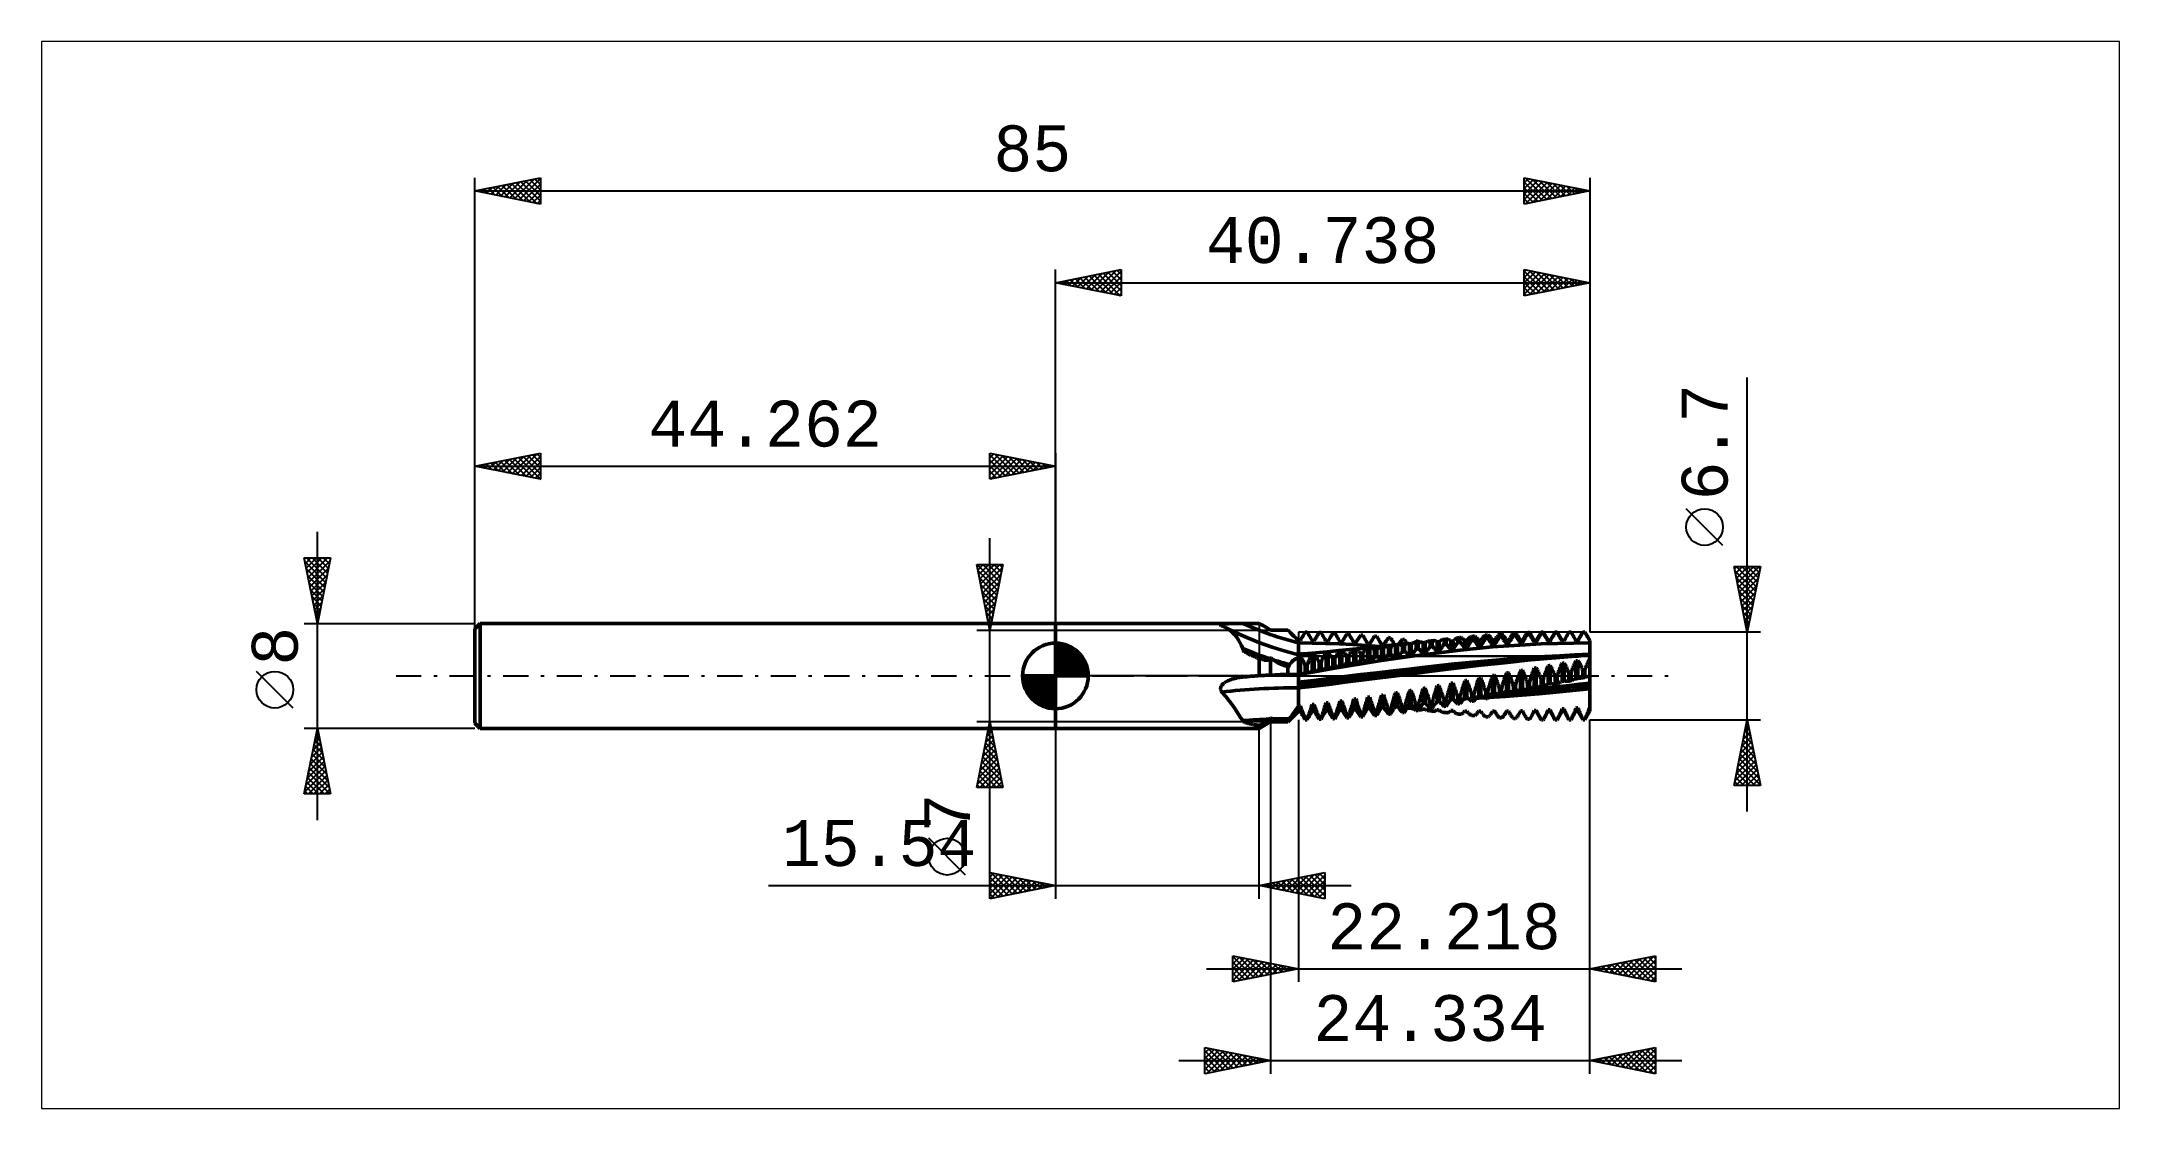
# Model space of a CAD drawing. Header units: millimetres. Extents: x -77 to 81, y -33 to 48.
import ezdxf
from ezdxf.enums import TextEntityAlignment as Align

# ---------------------------------------------------------------- set-up
doc = ezdxf.new("R2010")
doc.units = ezdxf.units.MM
doc.header["$LTSCALE"] = 4.8
doc.linetypes.add('LONGDASH_DASH', pattern=[0.85, 0.4, -0.2, 0.05, -0.2])
for name, color, linetype in [('1', 4, 'CONTINUOUS'), ('2', 7, 'CONTINUOUS'), ('4', 2, 'LONGDASH_DASH'), ('CUT', 1, 'CONTINUOUS'), ('INFTOTAL', 9, 'CONTINUOUS'), ('NOCUT', 7, 'CONTINUOUS'), ('SK1', 4, 'CONTINUOUS'), ('SK2', 7, 'CONTINUOUS'), ('SK4', 2, 'LONGDASH_DASH')]:
    doc.layers.add(name, color=color, linetype=linetype)
doc.styles.get("Standard").update_dxf_attribs({"font": 'Monospac821 BT'})

msp = doc.modelspace()

# ---------------------------------------------------------------- texts
at = {"layer": '2', "color": 7, "linetype": 'CONTINUOUS', "lineweight": 25}
for s, p in [('40.738', (20.37, 31.5)), ('15.54', (-13.44, -14.5)), ('22.218', (29.63, -20.85)), ('24.334', (28.57, -27.85))]:
    msp.add_text(s, height=3.5, dxfattribs=at).set_placement(p, align=Align.CENTER)
msp.add_text('6.7', height=3.5, rotation=90, dxfattribs=at).set_placement((51.24, 17.84), align=Align.CENTER)
at = {"layer": 'SK2', "color": 7, "linetype": 'CONTINUOUS', "lineweight": 25}
for s, p in [('85', (-1.76, 38.5)), ('44.262', (-22.13, 17.5))]:
    msp.add_text(s, height=3.5, dxfattribs=at).set_placement(p, align=Align.CENTER)
for s, p in [('8', (-57.76, 2.27)), ('7', (-6.5, -10.46))]:
    msp.add_text(s, height=3.5, rotation=90, dxfattribs=at).set_placement(p, align=Align.CENTER)

# ---------------------------------------------------------------- linework, layer by layer
at = {"layer": '1', "color": 4, "linetype": 'CONTINUOUS', "lineweight": 50}
for p, q in [((0, 4), (15.28, 4)), ((0, -4), (0, 4)), ((12.59, 3.9), (12.6, 3.91)), ((12.59, 3.88), (12.59, 3.9)), ((12.59, 3.87), (12.59, 3.88)), ((12.59, 3.86), (12.59, 3.87)), ((12.6, 3.85), (12.59, 3.86)), ((12.6, 3.91), (12.62, 3.92)), ((12.62, 3.83), (12.6, 3.85)), ((12.62, 3.92), (12.64, 3.92)), ((12.64, 3.82), (12.62, 3.83)), ((12.64, 3.92), (12.67, 3.93)), ((12.65, 3.82), (12.64, 3.82)), ((12.65, 3.82), (12.65, 3.82)), ((12.66, 3.81), (12.65, 3.82)), ((12.66, 3.81), (12.66, 3.81)), ((12.67, 3.81), (12.66, 3.81)), ((12.67, 3.93), (12.7, 3.94)), ((12.68, 3.81), (12.67, 3.81)), ((12.73, 3.79), (12.68, 3.81)), ((12.7, 3.94), (12.73, 3.95)), ((12.73, 3.95), (12.76, 3.95)), ((12.78, 3.77), (12.73, 3.79)), ((12.76, 3.95), (12.8, 3.96)), ((12.83, 3.75), (12.78, 3.77)), ((12.8, 3.96), (12.84, 3.96)), ((12.88, 3.72), (12.83, 3.75)), ((12.84, 3.96), (12.88, 3.97)), ((12.88, 3.97), (12.92, 3.97)), ((12.93, 3.7), (12.88, 3.72)), ((12.92, 3.97), (12.97, 3.97)), ((12.98, 3.68), (12.93, 3.7)), ((12.97, 3.97), (13.02, 3.98)), ((13.17, 3.57), (12.98, 3.68)), ((13.78, 3.29), (12.98, 3.68)), ((13.02, 3.98), (13.07, 3.98)), ((13.07, 3.98), (13.13, 3.98)), ((13.13, 3.98), (13.19, 3.98)), ((13.34, 3.45), (13.17, 3.57)), ((13.19, 3.98), (13.25, 3.99)), ((13.25, 3.99), (13.31, 3.99)), ((13.31, 3.99), (13.38, 3.99)), ((13.5, 3.31), (13.34, 3.45)), ((13.38, 3.99), (13.44, 3.99)), ((13.44, 3.99), (13.51, 3.99)), ((13.66, 3.15), (13.5, 3.31)), ((13.51, 3.99), (13.58, 3.99)), ((13.58, 3.99), (13.66, 4)), ((13.66, 4), (13.73, 4)), ((13.73, 4), (13.81, 4)), ((14.59, 2.93), (13.78, 3.29)), ((13.81, 4), (13.89, 4)), ((13.89, 4), (13.97, 4)), ((13.97, 4), (14.05, 4)), ((14.05, 4), (14.13, 4)), ((14.13, 4), (14.21, 4)), ((14.21, 4), (14.3, 4)), ((14.3, 4), (14.46, 4)), ((14.46, 4), (14.63, 4)), ((14.63, 4), (14.79, 4)), ((14.79, 4), (14.96, 4)), ((14.96, 4), (15.12, 4)), ((15.12, 4), (15.28, 4)), ((15.33, 4), (15.28, 4)), ((15.37, 4), (15.33, 4)), ((15.41, 4), (15.37, 4)), ((15.45, 4), (15.41, 4)), ((15.5, 4), (15.45, 4)), ((15.54, 4), (15.5, 4)), ((15.66, 3.93), (15.54, 4)), ((15.79, 3.86), (15.66, 3.93)), ((15.91, 3.79), (15.79, 3.86)), ((16.03, 3.71), (15.91, 3.79)), ((16.16, 3.64), (16.03, 3.71)), ((16.28, 3.57), (16.16, 3.64)), ((16.4, 3.5), (16.28, 3.57)), ((16.59, 3.5), (16.4, 3.5)), ((16.78, 3.5), (16.59, 3.5)), ((16.97, 3.5), (16.78, 3.5)), ((17.16, 3.5), (16.97, 3.5)), ((17.34, 3.5), (17.16, 3.5)), ((17.53, 3.5), (17.34, 3.5)), ((17.72, 3.5), (17.53, 3.5)), ((17.84, 3.38), (17.72, 3.5)), ((17.95, 3.27), (17.84, 3.38)), ((18.06, 3.16), (17.95, 3.27)), ((18.94, 3.16), (18.99, 3.25)), ((18.99, 3.25), (19.04, 3.34)), ((19.06, 3.34), (19.04, 3.34)), ((19.09, 3.34), (19.06, 3.34)), ((19.11, 3.34), (19.09, 3.34)), ((19.13, 3.34), (19.11, 3.34)), ((19.15, 3.34), (19.13, 3.34)), ((19.17, 3.34), (19.15, 3.34)), ((19.2, 3.34), (19.17, 3.34)), ((19.25, 3.25), (19.2, 3.34)), ((19.3, 3.15), (19.25, 3.25)), ((19.99, 3.13), (20.05, 3.22)), ((20.05, 3.22), (20.1, 3.31)), ((20.12, 3.31), (20.1, 3.31)), ((20.14, 3.31), (20.12, 3.31)), ((20.17, 3.31), (20.14, 3.31)), ((20.19, 3.31), (20.17, 3.31)), ((20.21, 3.31), (20.19, 3.31)), ((20.23, 3.31), (20.21, 3.31)), ((20.26, 3.31), (20.23, 3.31)), ((20.31, 3.21), (20.26, 3.31)), ((20.36, 3.12), (20.31, 3.21)), ((21.05, 3.09), (21.11, 3.18)), ((21.11, 3.18), (21.16, 3.27)), ((21.18, 3.27), (21.16, 3.27)), ((21.2, 3.27), (21.18, 3.27)), ((21.23, 3.26), (21.2, 3.27)), ((21.25, 3.26), (21.23, 3.26)), ((21.27, 3.26), (21.25, 3.26)), ((21.29, 3.26), (21.27, 3.26)), ((21.31, 3.26), (21.29, 3.26)), ((21.37, 3.17), (21.31, 3.26)), ((22.16, 3.12), (22.22, 3.2)), ((22.24, 3.2), (22.22, 3.2)), ((22.26, 3.2), (22.24, 3.2)), ((22.28, 3.2), (22.26, 3.2)), ((22.31, 3.2), (22.28, 3.2)), ((22.33, 3.2), (22.31, 3.2)), ((22.35, 3.2), (22.33, 3.2)), ((22.37, 3.19), (22.35, 3.2)), ((22.43, 3.1), (22.37, 3.19)), ((33.79, 3.14), (33.83, 3.17)), ((33.83, 3.17), (33.86, 3.19)), ((33.86, 3.19), (33.88, 3.19)), ((33.86, 2.98), (33.86, 3.19)), ((33.88, 3.19), (33.9, 3.2)), ((33.9, 3.2), (33.93, 3.2)), ((33.93, 3.2), (33.95, 3.2)), ((33.95, 3.2), (33.97, 3.2)), ((33.97, 3.2), (33.99, 3.2)), ((33.99, 3.2), (34.01, 3.2)), ((34.05, 3.18), (34.01, 3.2)), ((34.01, 3), (34.01, 3.2)), ((34.08, 3.15), (34.05, 3.18)), ((34.81, 3.13), (34.85, 3.18)), ((34.85, 3.18), (34.88, 3.22)), ((34.88, 3.22), (34.92, 3.26)), ((34.92, 3.26), (34.94, 3.26)), ((34.92, 3.08), (34.92, 3.26)), ((34.94, 3.26), (34.96, 3.26)), ((34.96, 3.26), (34.98, 3.26)), ((34.98, 3.26), (35.01, 3.26)), ((35.01, 3.26), (35.03, 3.26)), ((35.03, 3.26), (35.05, 3.26)), ((35.05, 3.26), (35.07, 3.26)), ((35.11, 3.23), (35.07, 3.26)), ((35.07, 3.1), (35.07, 3.26)), ((35.14, 3.19), (35.11, 3.23)), ((35.18, 3.14), (35.14, 3.19)), ((35.85, 3.13), (35.88, 3.18)), ((35.88, 3.18), (35.91, 3.22)), ((35.91, 3.22), (35.95, 3.27)), ((35.95, 3.27), (35.98, 3.3)), ((35.98, 3.3), (36, 3.3)), ((35.98, 3.17), (35.98, 3.3)), ((35.98, 3.17), (36, 3.17)), ((36, 3.3), (36.02, 3.31)), ((36, 3.17), (36.02, 3.17)), ((36.02, 3.31), (36.04, 3.31)), ((36.02, 3.17), (36.04, 3.17)), ((36.04, 3.31), (36.06, 3.31)), ((36.04, 3.17), (36.06, 3.17)), ((36.06, 3.31), (36.09, 3.31)), ((36.06, 3.17), (36.09, 3.18)), ((36.09, 3.31), (36.11, 3.31)), ((36.09, 3.18), (36.11, 3.18)), ((36.11, 3.31), (36.13, 3.31)), ((36.11, 3.18), (36.13, 3.18)), ((36.15, 3.28), (36.13, 3.31)), ((36.13, 3.18), (36.13, 3.31)), ((36.18, 3.09), (36.13, 3.18)), ((36.18, 3.25), (36.15, 3.28)), ((36.21, 3.21), (36.18, 3.25)), ((36.23, 3.17), (36.21, 3.21)), ((36.26, 3.13), (36.23, 3.17)), ((36.93, 3.16), (36.94, 3.2)), ((36.94, 3.2), (36.96, 3.23)), ((36.96, 3.23), (36.98, 3.25)), ((36.98, 3.25), (37, 3.28)), ((36.98, 3.14), (37.03, 3.24)), ((37, 3.28), (37.02, 3.31)), ((37.02, 3.31), (37.03, 3.33)), ((37.03, 3.33), (37.06, 3.34)), ((37.03, 3.24), (37.03, 3.33)), ((37.03, 3.24), (37.06, 3.24)), ((37.06, 3.34), (37.08, 3.34)), ((37.06, 3.24), (37.08, 3.24)), ((37.08, 3.34), (37.1, 3.34)), ((37.08, 3.24), (37.1, 3.24)), ((37.1, 3.34), (37.12, 3.34)), ((37.1, 3.24), (37.12, 3.24)), ((37.12, 3.34), (37.14, 3.34)), ((37.12, 3.24), (37.14, 3.24)), ((37.14, 3.34), (37.17, 3.34)), ((37.14, 3.24), (37.17, 3.24)), ((37.17, 3.34), (37.19, 3.34)), ((37.17, 3.24), (37.19, 3.25)), ((37.2, 3.32), (37.19, 3.34)), ((37.19, 3.25), (37.19, 3.34)), ((37.24, 3.16), (37.19, 3.25)), ((37.22, 3.3), (37.2, 3.32)), ((37.23, 3.28), (37.22, 3.3)), ((37.24, 3.25), (37.23, 3.28)), ((37.26, 3.23), (37.24, 3.25)), ((37.27, 3.21), (37.26, 3.23)), ((37.56, 2.7), (37.27, 3.21)), ((37.72, 2.7), (38.07, 3.3)), ((37.99, 3.1), (38.04, 3.2)), ((38.04, 3.2), (38.09, 3.29)), ((38.06, 3.3), (38.07, 3.31)), ((38.07, 3.32), (38.08, 3.33)), ((38.07, 3.31), (38.07, 3.32)), ((38.08, 3.33), (38.09, 3.34)), ((38.08, 3.33), (38.08, 3.33)), ((38.09, 3.35), (38.11, 3.35)), ((38.09, 3.34), (38.09, 3.35)), ((38.09, 3.29), (38.09, 3.35)), ((38.09, 3.29), (38.11, 3.29)), ((38.11, 3.35), (38.14, 3.35)), ((38.11, 3.29), (38.14, 3.29)), ((38.14, 3.35), (38.16, 3.35)), ((38.14, 3.29), (38.16, 3.29)), ((38.16, 3.35), (38.18, 3.35)), ((38.16, 3.29), (38.18, 3.29)), ((38.18, 3.35), (38.2, 3.35)), ((38.18, 3.29), (38.2, 3.29)), ((38.2, 3.35), (38.22, 3.35)), ((38.2, 3.29), (38.22, 3.3)), ((38.22, 3.35), (38.25, 3.35)), ((38.22, 3.3), (38.25, 3.3)), ((38.25, 3.34), (38.25, 3.35)), ((38.25, 3.35), (38.25, 3.35)), ((38.25, 3.3), (38.25, 3.35)), ((38.26, 3.33), (38.25, 3.34)), ((38.25, 3.34), (38.25, 3.34)), ((38.3, 3.21), (38.25, 3.3)), ((38.62, 2.7), (38.26, 3.33)), ((38.26, 3.33), (38.26, 3.33)), ((38.26, 3.33), (38.26, 3.33)), ((38.35, 3.12), (38.3, 3.21)), ((38.78, 2.7), (39.15, 3.35)), ((39.04, 3.14), (39.1, 3.23)), ((39.1, 3.23), (39.15, 3.33)), ((39.15, 3.35), (39.31, 3.35)), ((39.15, 3.33), (39.15, 3.35)), ((39.15, 3.33), (39.17, 3.33)), ((39.17, 3.33), (39.19, 3.33)), ((39.19, 3.33), (39.22, 3.33)), ((39.22, 3.33), (39.24, 3.33)), ((39.24, 3.33), (39.26, 3.33)), ((39.26, 3.33), (39.28, 3.33)), ((39.28, 3.33), (39.31, 3.33)), ((39.68, 2.7), (39.31, 3.35)), ((39.31, 3.33), (39.31, 3.35)), ((39.36, 3.24), (39.31, 3.33)), ((39.41, 3.15), (39.36, 3.24)), ((39.83, 2.7), (40.21, 3.35)), ((40.1, 3.16), (40.16, 3.25)), ((40.16, 3.25), (40.21, 3.35)), ((40.21, 3.35), (40.36, 3.35)), ((40.21, 3.35), (40.23, 3.35)), ((40.21, 3.35), (40.21, 3.35)), ((40.23, 3.35), (40.25, 3.35)), ((40.25, 3.35), (40.28, 3.35)), ((40.28, 3.35), (40.3, 3.35)), ((40.3, 3.35), (40.32, 3.35)), ((40.32, 3.35), (40.34, 3.35)), ((40.34, 3.35), (40.36, 3.35)), ((40.74, 2.7), (40.36, 3.35)), ((40.42, 3.26), (40.36, 3.35)), ((40.36, 3.35), (40.36, 3.35)), ((40.47, 3.16), (40.42, 3.26)), ((13.8, 2.97), (13.66, 3.15)), ((13.93, 2.77), (13.8, 2.97)), ((14.06, 2.56), (13.93, 2.77)), ((14.18, 2.33), (14.06, 2.56)), ((14.29, 2.09), (14.18, 2.33)), ((14.28, 2.05), (14.29, 2.09)), ((14.29, 2), (14.28, 2.05)), ((14.31, 1.95), (14.29, 2)), ((14.35, 1.91), (14.31, 1.95)), ((14.39, 1.87), (14.35, 1.91)), ((14.44, 1.84), (14.39, 1.87)), ((14.48, 1.81), (14.44, 1.84)), ((14.52, 1.78), (14.48, 1.81)), ((14.57, 1.75), (14.52, 1.78)), ((14.61, 1.73), (14.57, 1.75)), ((15.51, 2.56), (14.59, 2.93)), ((14.66, 1.7), (14.61, 1.73)), ((14.71, 1.67), (14.66, 1.7)), ((14.76, 1.65), (14.71, 1.67)), ((14.81, 1.62), (14.76, 1.65)), ((14.86, 1.6), (14.81, 1.62)), ((14.92, 1.57), (14.86, 1.6)), ((16.52, 2.19), (15.51, 2.56)), ((17.52, 1.89), (16.52, 2.19)), ((18.52, 1.62), (17.52, 1.89)), ((18.18, 3.04), (18.06, 3.16)), ((18.29, 2.93), (18.18, 3.04)), ((18.41, 2.81), (18.29, 2.93)), ((18.52, 2.7), (18.41, 2.81)), ((18.54, 2.7), (18.52, 2.7)), ((18.52, 2.52), (18.52, 2.7)), ((18.52, 2.67), (18.52, 2.7)), ((18.52, 2.65), (18.52, 2.67)), ((18.52, 2.62), (18.52, 2.65)), ((18.52, 2.6), (18.52, 2.62)), ((18.52, 2.57), (18.52, 2.6)), ((18.52, 2.55), (18.52, 2.57)), ((18.52, 2.52), (18.52, 2.55)), ((19.56, 2.51), (18.52, 2.52)), ((18.52, 1.65), (18.52, 2.52)), ((18.52, 2.48), (18.52, 2.52)), ((18.52, 2.44), (18.52, 2.48)), ((18.52, 2.4), (18.52, 2.44)), ((18.52, 2.36), (18.52, 2.4)), ((18.52, 2.33), (18.52, 2.36)), ((18.52, 2.29), (18.52, 2.33)), ((18.52, 2.25), (18.52, 2.29)), ((18.52, 2.21), (18.52, 2.25)), ((18.52, 2.18), (18.52, 2.21)), ((18.52, 2.14), (18.52, 2.18)), ((18.52, 2.11), (18.52, 2.14)), ((18.52, 1.65), (19.25, 1.71)), ((18.52, 1.67), (18.57, 1.67)), ((18.52, -2.7), (18.52, 1.65)), ((18.56, 2.7), (18.54, 2.7)), ((18.58, 2.7), (18.56, 2.7)), ((18.57, 1.67), (18.62, 1.67)), ((18.6, 2.7), (18.58, 2.7)), ((18.63, 2.7), (18.6, 2.7)), ((18.62, 1.67), (18.67, 1.67)), ((18.65, 2.7), (18.63, 2.7)), ((18.67, 2.7), (18.65, 2.7)), ((18.67, 2.7), (18.72, 2.79)), ((18.67, 1.67), (18.72, 1.68)), ((18.72, 2.79), (18.77, 2.88)), ((18.72, 1.68), (18.78, 1.68)), ((18.77, 2.88), (18.83, 2.97)), ((18.78, 1.68), (18.83, 1.68)), ((18.83, 2.97), (18.88, 3.07)), ((18.88, 3.07), (18.94, 3.16)), ((19.25, 1.71), (20.74, 1.85)), ((19.36, 3.06), (19.3, 3.15)), ((19.41, 2.96), (19.36, 3.06)), ((19.46, 2.87), (19.41, 2.96)), ((19.52, 2.78), (19.46, 2.87)), ((19.57, 2.68), (19.52, 2.78)), ((20.59, 2.48), (19.56, 2.51)), ((19.59, 2.68), (19.57, 2.68)), ((19.57, 1.58), (19.59, 1.59)), ((19.62, 2.68), (19.59, 2.68)), ((19.59, 1.59), (19.62, 1.59)), ((19.64, 2.68), (19.62, 2.68)), ((19.62, 1.59), (19.64, 1.59)), ((19.66, 2.68), (19.64, 2.68)), ((19.64, 1.59), (19.66, 1.6)), ((19.68, 2.68), (19.66, 2.68)), ((19.66, 1.6), (19.68, 1.6)), ((19.7, 2.68), (19.68, 2.68)), ((19.68, 1.6), (19.7, 1.6)), ((19.73, 2.68), (19.7, 2.68)), ((19.7, 1.6), (19.73, 1.61)), ((19.73, 2.68), (19.78, 2.77)), ((19.76, 1.57), (19.73, 1.61)), ((19.73, 0.33), (19.73, 1.61)), ((19.78, 2.77), (19.83, 2.86)), ((19.83, 2.86), (19.89, 2.95)), ((19.89, 2.95), (19.94, 3.04)), ((19.94, 3.04), (19.99, 3.13)), ((20.42, 3.03), (20.36, 3.12)), ((20.47, 2.93), (20.42, 3.03)), ((20.46, 1.52), (20.52, 1.61)), ((20.52, 2.84), (20.47, 2.93)), ((20.58, 2.75), (20.52, 2.84)), ((20.52, 1.61), (20.57, 1.68)), ((20.57, 1.68), (20.63, 1.74)), ((20.63, 2.65), (20.58, 2.75)), ((21.63, 2.44), (20.59, 2.48)), ((20.65, 2.65), (20.63, 2.65)), ((20.63, 1.74), (20.65, 1.75)), ((20.63, 0.5), (20.63, 1.74)), ((20.67, 2.65), (20.65, 2.65)), ((20.65, 1.75), (20.67, 1.75)), ((20.7, 2.65), (20.67, 2.65)), ((20.67, 1.75), (20.7, 1.75)), ((20.72, 2.65), (20.7, 2.65)), ((20.7, 1.75), (20.72, 1.75)), ((20.74, 2.65), (20.72, 2.65)), ((20.72, 1.75), (20.74, 1.76)), ((20.76, 2.65), (20.74, 2.65)), ((20.74, 1.85), (21.61, 1.93)), ((20.74, 1.76), (20.76, 1.76)), ((20.78, 2.65), (20.76, 2.65)), ((20.76, 1.76), (20.78, 1.76)), ((20.78, 2.65), (20.84, 2.74)), ((20.82, 1.74), (20.78, 1.76)), ((20.78, 0.53), (20.78, 1.76)), ((20.86, 1.71), (20.82, 1.74)), ((20.84, 2.74), (20.89, 2.83)), ((20.89, 1.68), (20.86, 1.71)), ((20.89, 2.83), (20.94, 2.92)), ((20.93, 1.64), (20.89, 1.68)), ((20.96, 1.6), (20.93, 1.64)), ((20.94, 2.92), (21, 3)), ((21, 1.55), (20.96, 1.6)), ((21, 3), (21.05, 3.09)), ((21.42, 3.07), (21.37, 3.17)), ((21.47, 2.98), (21.42, 3.07)), ((21.44, 1.58), (21.48, 1.64)), ((21.53, 2.89), (21.47, 2.98)), ((21.48, 1.64), (21.51, 1.7)), ((21.51, 1.7), (21.54, 1.74)), ((21.58, 2.8), (21.53, 2.89)), ((21.54, 1.74), (21.58, 1.79)), ((21.63, 2.7), (21.58, 2.8)), ((21.58, 1.79), (21.62, 1.83)), ((21.61, 1.93), (22.96, 2.07)), ((21.62, 1.83), (21.65, 1.86)), ((21.69, 2.61), (21.63, 2.7)), ((22.66, 2.39), (21.63, 2.44)), ((21.65, 1.86), (21.69, 1.89)), ((21.71, 2.61), (21.69, 2.61)), ((21.69, 1.89), (21.71, 1.9)), ((21.69, 0.7), (21.69, 1.89)), ((21.73, 2.61), (21.71, 2.61)), ((21.71, 1.9), (21.73, 1.9)), ((21.75, 2.61), (21.73, 2.61)), ((21.73, 1.9), (21.75, 1.9)), ((21.78, 2.61), (21.75, 2.61)), ((21.75, 1.9), (21.78, 1.9)), ((21.8, 2.6), (21.78, 2.61)), ((21.78, 1.9), (21.8, 1.91)), ((21.82, 2.6), (21.8, 2.6)), ((21.8, 1.91), (21.82, 1.91)), ((21.84, 2.6), (21.82, 2.6)), ((21.82, 1.91), (21.84, 1.91)), ((21.84, 2.6), (21.9, 2.69)), ((21.88, 1.9), (21.84, 1.91)), ((21.84, 0.72), (21.84, 1.91)), ((21.92, 1.87), (21.88, 1.9)), ((21.9, 2.69), (21.95, 2.78)), ((21.95, 1.85), (21.92, 1.87)), ((21.95, 2.78), (22, 2.86)), ((21.99, 1.82), (21.95, 1.85)), ((22.02, 1.78), (21.99, 1.82)), ((22, 2.86), (22.06, 2.95)), ((22.06, 1.75), (22.02, 1.78)), ((22.06, 2.95), (22.11, 3.03)), ((22.09, 1.7), (22.06, 1.75)), ((22.12, 1.66), (22.09, 1.7)), ((22.11, 3.03), (22.16, 3.12)), ((22.15, 1.61), (22.12, 1.66)), ((22.19, 1.55), (22.15, 1.61)), ((22.37, 1.53), (22.4, 1.59)), ((22.4, 1.59), (22.43, 1.66)), ((22.48, 3.01), (22.43, 3.1)), ((22.43, 1.66), (22.47, 1.72)), ((22.47, 1.72), (22.5, 1.78)), ((22.53, 2.92), (22.48, 3.01)), ((22.5, 1.78), (22.53, 1.83)), ((22.59, 2.83), (22.53, 2.92)), ((22.53, 1.83), (22.57, 1.87)), ((22.57, 1.87), (22.6, 1.92)), ((22.64, 2.73), (22.59, 2.83)), ((22.6, 1.92), (22.64, 1.95)), ((22.69, 2.64), (22.64, 2.73)), ((22.64, 1.95), (22.67, 1.98)), ((23.7, 2.32), (22.66, 2.39)), ((22.67, 1.98), (22.71, 2.01)), ((22.75, 2.55), (22.69, 2.64)), ((22.71, 2.01), (22.75, 2.03)), ((22.77, 2.55), (22.75, 2.55)), ((22.75, 2.03), (22.77, 2.03)), ((22.75, 0.89), (22.75, 2.03)), ((22.79, 2.55), (22.77, 2.55)), ((22.77, 2.03), (22.79, 2.03)), ((22.81, 2.55), (22.79, 2.55)), ((22.79, 2.03), (22.81, 2.04)), ((22.83, 2.55), (22.81, 2.55)), ((22.81, 2.04), (22.83, 2.04)), ((22.86, 2.54), (22.83, 2.55)), ((22.83, 2.04), (22.86, 2.04)), ((22.88, 2.54), (22.86, 2.54)), ((22.86, 2.04), (22.88, 2.04)), ((22.9, 2.54), (22.88, 2.54)), ((22.88, 2.04), (22.9, 2.05)), ((22.9, 2.54), (22.95, 2.63)), ((22.94, 2.04), (22.9, 2.05)), ((22.9, 0.91), (22.9, 2.05)), ((22.97, 2.02), (22.94, 2.04)), ((22.95, 2.63), (23.01, 2.71)), ((22.96, 2.07), (24.03, 2.18)), ((23.01, 2.01), (22.97, 2.02)), ((23.01, 2.71), (23.06, 2.79)), ((23.04, 1.98), (23.01, 2.01)), ((23.08, 1.96), (23.04, 1.98)), ((23.06, 2.79), (23.12, 2.88)), ((23.11, 1.92), (23.08, 1.96)), ((23.15, 1.89), (23.11, 1.92)), ((23.12, 2.88), (23.17, 2.96)), ((23.18, 1.85), (23.15, 1.89)), ((23.17, 2.96), (23.22, 3.04)), ((23.21, 1.81), (23.18, 1.85)), ((23.24, 1.76), (23.21, 1.81)), ((23.22, 3.04), (23.28, 3.12)), ((23.28, 1.71), (23.24, 1.76)), ((23.3, 3.12), (23.28, 3.12)), ((23.28, 1.71), (23.3, 1.71)), ((23.28, 1.21), (23.28, 1.71)), ((23.32, 3.12), (23.3, 3.12)), ((23.3, 1.71), (23.32, 1.72)), ((23.34, 3.12), (23.32, 3.12)), ((23.32, 1.72), (23.34, 1.72)), ((23.36, 3.12), (23.34, 3.12)), ((23.34, 1.72), (23.36, 1.72)), ((23.39, 3.12), (23.36, 3.12)), ((23.36, 1.72), (23.39, 1.73)), ((23.41, 3.11), (23.39, 3.12)), ((23.39, 1.73), (23.41, 1.73)), ((23.43, 3.11), (23.41, 3.11)), ((23.41, 1.73), (23.43, 1.74)), ((23.48, 3.02), (23.43, 3.11)), ((23.43, 1.74), (23.46, 1.8)), ((23.43, 1.24), (23.43, 1.74)), ((23.46, 1.8), (23.49, 1.86)), ((23.54, 2.93), (23.48, 3.02)), ((23.49, 1.86), (23.53, 1.91)), ((23.53, 1.91), (23.56, 1.96)), ((23.59, 2.84), (23.54, 2.93)), ((23.56, 1.96), (23.59, 2)), ((23.64, 2.75), (23.59, 2.84)), ((23.59, 2), (23.63, 2.04)), ((23.63, 2.04), (23.66, 2.07)), ((23.7, 2.66), (23.64, 2.75)), ((23.66, 2.07), (23.7, 2.1)), ((23.75, 2.57), (23.7, 2.66)), ((24.73, 2.25), (23.7, 2.32)), ((23.7, 2.1), (23.73, 2.12)), ((23.73, 2.12), (23.77, 2.14)), ((23.8, 2.48), (23.75, 2.57)), ((23.77, 2.14), (23.8, 2.15)), ((23.83, 2.48), (23.8, 2.48)), ((23.8, 2.15), (23.83, 2.15)), ((23.8, 1.07), (23.8, 2.15)), ((23.85, 2.48), (23.83, 2.48)), ((23.83, 2.15), (23.85, 2.16)), ((23.87, 2.48), (23.85, 2.48)), ((23.85, 2.16), (23.87, 2.16)), ((23.89, 2.47), (23.87, 2.48)), ((23.87, 2.16), (23.89, 2.16)), ((23.92, 2.47), (23.89, 2.47)), ((23.89, 2.16), (23.92, 2.16)), ((23.94, 2.47), (23.92, 2.47)), ((23.92, 2.16), (23.94, 2.17)), ((23.96, 2.47), (23.94, 2.47)), ((23.94, 2.17), (23.96, 2.17)), ((23.96, 2.47), (24.01, 2.55)), ((24, 2.17), (23.96, 2.17)), ((23.96, 1.09), (23.96, 2.17)), ((24.03, 2.16), (24, 2.17)), ((24.01, 2.55), (24.07, 2.63)), ((24.03, 2.18), (24.84, 2.26)), ((24.07, 2.15), (24.03, 2.16)), ((24.07, 2.63), (24.12, 2.71)), ((24.1, 2.14), (24.07, 2.15)), ((24.14, 2.12), (24.1, 2.14)), ((24.12, 2.71), (24.17, 2.79)), ((24.17, 2.09), (24.14, 2.12)), ((24.17, 2.79), (24.23, 2.87)), ((24.21, 2.06), (24.17, 2.09)), ((24.24, 2.03), (24.21, 2.06)), ((24.23, 2.87), (24.28, 2.95)), ((24.27, 2), (24.24, 2.03)), ((24.3, 1.96), (24.27, 2)), ((24.28, 2.95), (24.33, 3.03)), ((24.33, 1.91), (24.3, 1.96)), ((24.36, 3.03), (24.33, 3.03)), ((24.33, 1.91), (24.36, 1.91)), ((24.33, 1.43), (24.33, 1.91)), ((24.38, 3.03), (24.36, 3.03)), ((24.36, 1.91), (24.38, 1.92)), ((24.4, 3.02), (24.38, 3.03)), ((24.38, 1.92), (24.4, 1.92)), ((24.42, 3.02), (24.4, 3.02)), ((24.4, 1.92), (24.42, 1.93)), ((24.44, 3.02), (24.42, 3.02)), ((24.42, 1.93), (24.44, 1.93)), ((24.47, 3.02), (24.44, 3.02)), ((24.44, 1.93), (24.47, 1.93)), ((24.49, 3.01), (24.47, 3.02)), ((24.47, 1.93), (24.49, 1.94)), ((24.54, 2.93), (24.49, 3.01)), ((24.49, 1.94), (24.52, 2)), ((24.49, 1.46), (24.49, 1.94)), ((24.52, 2), (24.55, 2.05)), ((24.6, 2.84), (24.54, 2.93)), ((24.55, 2.05), (24.59, 2.09)), ((24.59, 2.09), (24.62, 2.14)), ((24.65, 2.75), (24.6, 2.84)), ((24.62, 2.14), (24.66, 2.17)), ((24.7, 2.66), (24.65, 2.75)), ((24.66, 2.17), (24.69, 2.2)), ((24.69, 2.2), (24.73, 2.22)), ((24.76, 2.57), (24.7, 2.66)), ((24.73, 2.22), (24.77, 2.24)), ((24.81, 2.49), (24.76, 2.57)), ((24.77, 2.24), (24.8, 2.26)), ((24.8, 2.26), (24.84, 2.26)), ((24.86, 2.4), (24.81, 2.49)), ((24.84, 2.26), (24.85, 2.26)), ((24.85, 2.26), (24.86, 2.26)), ((24.85, 2.26), (24.85, 2.26)), ((24.85, 2.26), (24.85, 2.26)), ((24.89, 2.4), (24.86, 2.4)), ((24.86, 2.26), (24.89, 2.27)), ((24.86, 2.26), (24.86, 2.26)), ((24.86, 2.26), (24.86, 2.26)), ((24.86, 1.24), (24.86, 2.26)), ((24.91, 2.39), (24.89, 2.4)), ((24.89, 2.27), (24.91, 2.27)), ((24.93, 2.39), (24.91, 2.39)), ((24.91, 2.27), (24.93, 2.27)), ((24.95, 2.39), (24.93, 2.39)), ((24.93, 2.27), (24.95, 2.27)), ((24.97, 2.39), (24.95, 2.39)), ((24.95, 2.27), (24.97, 2.27)), ((25, 2.39), (24.97, 2.39)), ((24.97, 2.27), (25, 2.28)), ((25.02, 2.39), (25, 2.39)), ((25, 2.28), (25.02, 2.28)), ((25.02, 2.39), (25.07, 2.46)), ((25.02, 2.28), (25.03, 2.28)), ((25.02, 2.28), (25.02, 2.28)), ((25.02, 1.27), (25.02, 2.28)), ((25.03, 2.28), (25.04, 2.28)), ((25.03, 2.28), (25.03, 2.28)), ((25.04, 2.28), (25.05, 2.28)), ((25.04, 2.28), (25.04, 2.28)), ((25.05, 2.28), (25.09, 2.29)), ((25.05, 2.28), (25.12, 2.29)), ((25.07, 2.46), (25.12, 2.54)), ((25.12, 2.28), (25.09, 2.29)), ((25.12, 2.54), (25.18, 2.62)), ((25.12, 2.29), (25.19, 2.3)), ((25.16, 2.28), (25.12, 2.28)), ((25.19, 2.26), (25.16, 2.28)), ((25.18, 2.62), (25.23, 2.69)), ((25.19, 2.3), (25.27, 2.31)), ((25.23, 2.25), (25.19, 2.26)), ((25.23, 2.69), (25.29, 2.77)), ((25.26, 2.23), (25.23, 2.25)), ((25.3, 2.2), (25.26, 2.23)), ((25.27, 2.31), (25.35, 2.32)), ((25.29, 2.77), (25.34, 2.84)), ((25.29, 1.53), (25.34, 1.59)), ((25.33, 2.17), (25.3, 2.2)), ((25.36, 2.14), (25.33, 2.17)), ((25.34, 2.84), (25.39, 2.92)), ((25.34, 1.59), (25.39, 1.64)), ((25.35, 2.32), (25.43, 2.32)), ((25.39, 2.1), (25.36, 2.14)), ((25.41, 2.92), (25.39, 2.92)), ((25.39, 2.1), (25.41, 2.11)), ((25.39, 1.64), (25.39, 2.1)), ((25.39, 1.64), (25.41, 1.65)), ((25.44, 2.91), (25.41, 2.92)), ((25.41, 2.11), (25.44, 2.11)), ((25.41, 1.65), (25.44, 1.65)), ((25.43, 2.32), (25.51, 2.33)), ((25.46, 2.91), (25.44, 2.91)), ((25.44, 2.11), (25.46, 2.11)), ((25.44, 1.65), (25.46, 1.66)), ((25.48, 2.91), (25.46, 2.91)), ((25.46, 2.11), (25.48, 2.12)), ((25.46, 1.66), (25.48, 1.66)), ((25.5, 2.91), (25.48, 2.91)), ((25.48, 2.12), (25.5, 2.12)), ((25.48, 1.66), (25.5, 1.66)), ((25.52, 2.9), (25.5, 2.91)), ((25.5, 2.12), (25.52, 2.13)), ((25.5, 1.66), (25.52, 1.67)), ((25.51, 2.33), (25.6, 2.34)), ((25.55, 2.9), (25.52, 2.9)), ((25.52, 2.13), (25.55, 2.13)), ((25.52, 1.67), (25.55, 1.67)), ((25.6, 2.81), (25.55, 2.9)), ((25.55, 2.13), (25.58, 2.18)), ((25.55, 1.67), (25.55, 2.13)), ((25.6, 1.64), (25.55, 1.67)), ((25.58, 2.18), (25.62, 2.23)), ((25.66, 2.72), (25.6, 2.81)), ((25.6, 2.34), (25.68, 2.35)), ((25.65, 1.6), (25.6, 1.64)), ((25.62, 2.23), (25.65, 2.27)), ((25.65, 2.27), (25.69, 2.3)), ((25.71, 1.56), (25.65, 1.6)), ((25.71, 2.63), (25.66, 2.72)), ((25.68, 2.35), (25.76, 2.36)), ((25.69, 2.3), (25.73, 2.33)), ((25.77, 2.55), (25.71, 2.63)), ((25.73, 2.33), (25.76, 2.35)), ((25.76, 2.36), (25.84, 2.37)), ((25.76, 2.35), (25.8, 2.36)), ((25.82, 2.46), (25.77, 2.55)), ((25.8, 2.36), (25.84, 2.37)), ((25.88, 2.37), (25.82, 2.46)), ((25.84, 2.37), (25.86, 2.37)), ((25.86, 2.37), (25.87, 2.37)), ((25.88, 2.37), (25.87, 2.37)), ((25.89, 2.37), (25.88, 2.37)), ((25.91, 2.37), (25.89, 2.37)), ((25.92, 2.36), (25.91, 2.37)), ((25.92, 2.36), (25.94, 2.37)), ((25.92, 1.41), (25.92, 2.36)), ((25.94, 2.37), (25.97, 2.37)), ((25.97, 2.37), (25.99, 2.37)), ((25.99, 2.37), (26.01, 2.37)), ((26.01, 2.37), (26.03, 2.37)), ((26.03, 2.37), (26.05, 2.37)), ((26.05, 2.37), (26.08, 2.38)), ((26.08, 2.38), (26.09, 2.38)), ((26.08, 1.44), (26.08, 2.38)), ((26.09, 2.38), (26.11, 2.39)), ((26.11, 2.39), (26.12, 2.39)), ((26.12, 2.39), (26.14, 2.4)), ((26.14, 2.4), (26.16, 2.4)), ((26.16, 2.4), (26.21, 2.47)), ((26.16, 2.4), (26.17, 2.4)), ((26.17, 2.4), (26.25, 2.41)), ((26.17, 2.4), (26.21, 2.4)), ((26.18, 1.55), (26.24, 1.61)), ((26.21, 2.47), (26.26, 2.53)), ((26.25, 2.4), (26.21, 2.4)), ((26.24, 1.61), (26.29, 1.67)), ((26.25, 2.41), (26.33, 2.42)), ((26.28, 2.39), (26.25, 2.4)), ((26.26, 2.53), (26.3, 2.6)), ((26.32, 2.38), (26.28, 2.39)), ((26.29, 1.67), (26.34, 1.73)), ((26.3, 2.6), (26.35, 2.66)), ((26.35, 2.36), (26.32, 2.38)), ((26.33, 2.42), (26.41, 2.43)), ((26.34, 1.73), (26.4, 1.79)), ((26.35, 2.66), (26.4, 2.73)), ((26.39, 2.34), (26.35, 2.36)), ((26.42, 2.32), (26.39, 2.34)), ((26.4, 2.73), (26.45, 2.79)), ((26.4, 1.79), (26.45, 1.85)), ((26.41, 2.43), (26.48, 2.44)), ((26.45, 2.28), (26.42, 2.32)), ((26.47, 2.79), (26.45, 2.79)), ((26.45, 2.28), (26.47, 2.29)), ((26.45, 1.85), (26.45, 2.28)), ((26.45, 1.85), (26.47, 1.85)), ((26.49, 2.79), (26.47, 2.79)), ((26.47, 2.29), (26.49, 2.29)), ((26.47, 1.85), (26.49, 1.86)), ((26.48, 2.44), (26.57, 2.45)), ((26.52, 2.79), (26.49, 2.79)), ((26.49, 2.29), (26.52, 2.29)), ((26.49, 1.86), (26.52, 1.86)), ((26.54, 2.78), (26.52, 2.79)), ((26.52, 2.29), (26.54, 2.3)), ((26.52, 1.86), (26.54, 1.86)), ((26.56, 2.78), (26.54, 2.78)), ((26.54, 2.3), (26.56, 2.3)), ((26.54, 1.86), (26.56, 1.87)), ((26.58, 2.78), (26.56, 2.78)), ((26.56, 2.3), (26.58, 2.31)), ((26.56, 1.87), (26.58, 1.87)), ((26.57, 2.45), (26.66, 2.45)), ((26.61, 2.77), (26.58, 2.78)), ((26.58, 2.31), (26.61, 2.31)), ((26.58, 1.87), (26.61, 1.88)), ((26.64, 2.72), (26.61, 2.77)), ((26.61, 2.31), (26.64, 2.36)), ((26.61, 1.88), (26.61, 2.31)), ((26.66, 1.84), (26.61, 1.88)), ((26.67, 2.67), (26.64, 2.72)), ((26.64, 2.36), (26.68, 2.39)), ((26.66, 2.45), (26.75, 2.46)), ((26.71, 1.79), (26.66, 1.84)), ((26.7, 2.62), (26.67, 2.67)), ((26.68, 2.39), (26.72, 2.43)), ((26.74, 2.57), (26.7, 2.62)), ((26.77, 1.75), (26.71, 1.79)), ((26.72, 2.43), (26.76, 2.45)), ((26.77, 2.52), (26.74, 2.57)), ((26.75, 2.46), (26.84, 2.47)), ((26.76, 2.45), (26.8, 2.47)), ((26.8, 2.47), (26.77, 2.52)), ((26.82, 1.71), (26.77, 1.75)), ((26.8, 2.47), (26.84, 2.47)), ((26.87, 1.66), (26.82, 1.71)), ((26.84, 2.47), (26.87, 2.48)), ((26.89, 2.47), (26.87, 2.48)), ((26.93, 1.62), (26.87, 1.66)), ((26.91, 2.47), (26.89, 2.47)), ((26.93, 2.47), (26.91, 2.47)), ((26.96, 2.46), (26.93, 2.47)), ((26.98, 1.57), (26.93, 1.62)), ((26.98, 2.45), (26.96, 2.46)), ((26.98, 2.45), (27, 2.45)), ((26.98, 1.57), (26.98, 2.45)), ((27, 2.45), (27.02, 2.45)), ((27.02, 2.45), (27.05, 2.46)), ((27.05, 2.46), (27.07, 2.46)), ((27.05, 1.58), (27.07, 1.59)), ((27.07, 2.46), (27.09, 2.46)), ((27.07, 1.59), (27.09, 1.59)), ((27.09, 2.46), (27.11, 2.46)), ((27.09, 1.59), (27.11, 1.59)), ((27.11, 2.46), (27.13, 2.46)), ((27.11, 1.59), (27.13, 1.6)), ((27.13, 2.46), (27.16, 2.48)), ((27.13, 1.6), (27.13, 2.46)), ((27.13, 1.6), (27.19, 1.66)), ((27.16, 2.48), (27.19, 2.49)), ((27.16, 1.5), (28.39, 1.66)), ((27.19, 2.49), (27.22, 2.5)), ((27.19, 1.66), (27.24, 1.72)), ((27.22, 2.5), (27.24, 2.51)), ((27.24, 2.51), (27.27, 2.52)), ((27.24, 1.72), (27.29, 1.79)), ((27.27, 2.52), (27.3, 2.52)), ((27.29, 1.79), (27.35, 1.85)), ((27.3, 2.52), (27.35, 2.53)), ((27.3, 2.52), (27.33, 2.52)), ((27.37, 2.52), (27.33, 2.52)), ((27.35, 2.53), (27.41, 2.54)), ((27.35, 1.85), (27.4, 1.91)), ((27.41, 2.51), (27.37, 2.52)), ((27.4, 1.91), (27.46, 1.98)), ((27.41, 2.54), (27.43, 2.56)), ((27.41, 2.54), (27.46, 2.54)), ((27.44, 2.5), (27.41, 2.51)), ((27.43, 2.56), (27.45, 2.58)), ((27.48, 2.48), (27.44, 2.5)), ((27.45, 2.58), (27.46, 2.59)), ((27.46, 2.59), (27.48, 2.61)), ((27.46, 2.54), (27.52, 2.55)), ((27.46, 1.98), (27.51, 2.05)), ((27.48, 2.61), (27.49, 2.63)), ((27.51, 2.46), (27.48, 2.48)), ((27.49, 2.63), (27.51, 2.65)), ((27.53, 2.65), (27.51, 2.65)), ((27.51, 2.46), (27.53, 2.46)), ((27.51, 2.05), (27.51, 2.46)), ((27.51, 2.05), (27.53, 2.05)), ((27.52, 2.55), (27.57, 2.55)), ((27.55, 2.65), (27.53, 2.65)), ((27.53, 2.46), (27.55, 2.46)), ((27.53, 2.05), (27.55, 2.05)), ((27.58, 2.64), (27.55, 2.65)), ((27.55, 2.46), (27.58, 2.47)), ((27.55, 2.05), (27.58, 2.06)), ((27.57, 2.55), (27.63, 2.56)), ((27.6, 2.64), (27.58, 2.64)), ((27.58, 2.47), (27.6, 2.47)), ((27.58, 2.06), (27.6, 2.06)), ((27.62, 2.64), (27.6, 2.64)), ((27.6, 2.47), (27.62, 2.47)), ((27.6, 2.06), (27.62, 2.07)), ((27.64, 2.63), (27.62, 2.64)), ((27.62, 2.47), (27.64, 2.48)), ((27.62, 2.07), (27.64, 2.07)), ((27.63, 2.56), (27.68, 2.57)), ((27.66, 2.63), (27.64, 2.63)), ((27.64, 2.48), (27.66, 2.48)), ((27.64, 2.07), (27.66, 2.07)), ((27.67, 2.62), (27.66, 2.63)), ((27.66, 2.48), (27.69, 2.51)), ((27.66, 2.07), (27.66, 2.48)), ((27.72, 2.03), (27.66, 2.07)), ((27.68, 2.61), (27.67, 2.62)), ((27.68, 2.6), (27.68, 2.61)), ((27.69, 2.59), (27.68, 2.6)), ((27.68, 2.57), (27.74, 2.57)), ((27.7, 2.58), (27.69, 2.59)), ((27.69, 2.51), (27.72, 2.53)), ((27.71, 2.57), (27.7, 2.58)), ((27.72, 2.53), (27.75, 2.55)), ((27.77, 1.98), (27.72, 2.03)), ((27.74, 2.57), (27.79, 2.58)), ((27.75, 2.55), (27.78, 2.57)), ((27.82, 1.93), (27.77, 1.98)), ((27.78, 2.57), (27.81, 2.58)), ((27.79, 2.58), (27.85, 2.58)), ((27.81, 2.58), (27.85, 2.58)), ((27.88, 1.88), (27.82, 1.93)), ((27.85, 2.58), (27.88, 2.58)), ((27.91, 2.58), (27.88, 2.58)), ((27.93, 1.83), (27.88, 1.88)), ((27.94, 2.57), (27.91, 2.58)), ((27.98, 1.78), (27.93, 1.83)), ((27.97, 2.56), (27.94, 2.57)), ((28.01, 2.55), (27.97, 2.56)), ((28.04, 1.73), (27.98, 1.78)), ((28.04, 2.53), (28.01, 2.55)), ((28.04, 2.53), (28.06, 2.53)), ((28.04, 1.73), (28.04, 2.53)), ((28.04, 1.73), (28.06, 1.73)), ((28.06, 2.53), (28.08, 2.53)), ((28.06, 1.73), (28.08, 1.74)), ((28.08, 2.53), (28.1, 2.53)), ((28.08, 1.74), (28.1, 1.74)), ((28.1, 2.53), (28.13, 2.53)), ((28.1, 1.74), (28.13, 1.74)), ((28.13, 2.53), (28.15, 2.53)), ((28.13, 1.74), (28.15, 1.75)), ((28.15, 2.53), (28.17, 2.54)), ((28.15, 1.75), (28.17, 1.75)), ((28.17, 2.54), (28.19, 2.54)), ((28.17, 1.75), (28.19, 1.75)), ((28.19, 2.54), (28.23, 2.57)), ((28.19, 1.75), (28.19, 2.54)), ((28.19, 1.75), (28.25, 1.82)), ((28.23, 2.57), (28.27, 2.59)), ((28.25, 1.82), (28.3, 1.89)), ((28.27, 2.59), (28.31, 2.61)), ((28.3, 1.89), (28.35, 1.96)), ((28.31, 2.61), (28.34, 2.63)), ((28.34, 2.63), (28.38, 2.64)), ((28.35, 1.96), (28.41, 2.02)), ((28.38, 2.64), (28.42, 2.65)), ((28.39, 1.66), (29.63, 1.82)), ((28.41, 2.02), (28.46, 2.09)), ((28.42, 2.65), (28.44, 2.65)), ((28.42, 2.65), (28.47, 2.65)), ((28.47, 2.65), (28.44, 2.65)), ((28.46, 2.09), (28.51, 2.16)), ((28.47, 2.65), (28.52, 2.66)), ((28.49, 2.64), (28.47, 2.65)), ((28.52, 2.64), (28.49, 2.64)), ((28.51, 2.16), (28.57, 2.23)), ((28.52, 2.66), (28.58, 2.66)), ((28.54, 2.63), (28.52, 2.64)), ((28.57, 2.62), (28.54, 2.63)), ((28.57, 2.62), (28.59, 2.62)), ((28.57, 2.23), (28.57, 2.62)), ((28.57, 2.23), (28.59, 2.24)), ((28.58, 2.66), (28.63, 2.67)), ((28.59, 2.62), (28.61, 2.62)), ((28.59, 2.24), (28.61, 2.24)), ((28.61, 2.62), (28.63, 2.63)), ((28.61, 2.24), (28.63, 2.25)), ((28.63, 2.67), (28.69, 2.68)), ((28.63, 2.63), (28.66, 2.63)), ((28.63, 2.25), (28.66, 2.25)), ((28.66, 2.63), (28.68, 2.63)), ((28.66, 2.25), (28.68, 2.25)), ((28.68, 2.63), (28.7, 2.64)), ((28.68, 2.25), (28.7, 2.26)), ((28.69, 2.68), (28.74, 2.68)), ((28.7, 2.64), (28.72, 2.64)), ((28.7, 2.26), (28.72, 2.26)), ((28.72, 2.64), (28.74, 2.65)), ((28.72, 2.26), (28.72, 2.64)), ((28.78, 2.21), (28.72, 2.26)), ((28.74, 2.68), (28.79, 2.69)), ((28.74, 2.65), (28.76, 2.67)), ((28.76, 2.67), (28.78, 2.68)), ((28.78, 2.68), (28.81, 2.69)), ((28.83, 2.16), (28.78, 2.21)), ((28.79, 2.69), (28.85, 2.7)), ((28.81, 2.69), (28.83, 2.69)), ((28.83, 2.69), (28.85, 2.7)), ((28.88, 2.1), (28.83, 2.16)), ((28.85, 2.7), (28.89, 2.7)), ((28.94, 2.05), (28.88, 2.1)), ((28.93, 2.69), (28.89, 2.7)), ((28.97, 2.68), (28.93, 2.69)), ((28.99, 1.99), (28.94, 2.05)), ((29.01, 2.65), (28.97, 2.68)), ((29.04, 1.93), (28.99, 1.99)), ((29.05, 2.63), (29.01, 2.65)), ((29.1, 1.88), (29.04, 1.93)), ((29.1, 2.59), (29.05, 2.63)), ((29.1, 2.59), (29.12, 2.59)), ((29.1, 1.88), (29.1, 2.59)), ((29.1, 1.88), (29.12, 1.88)), ((29.12, 2.59), (29.14, 2.59)), ((29.12, 1.88), (29.14, 1.88)), ((29.14, 2.59), (29.16, 2.59)), ((29.14, 1.88), (29.16, 1.89)), ((29.16, 2.59), (29.18, 2.6)), ((29.16, 1.89), (29.18, 1.89)), ((29.18, 2.6), (29.21, 2.6)), ((29.18, 1.89), (29.21, 1.89)), ((29.21, 2.6), (29.23, 2.6)), ((29.21, 1.89), (29.23, 1.9)), ((29.23, 2.6), (29.25, 2.6)), ((29.23, 1.9), (29.25, 1.9)), ((29.25, 2.6), (29.29, 2.64)), ((29.25, 1.9), (29.25, 2.6)), ((29.25, 1.9), (29.3, 1.97)), ((29.29, 2.64), (29.34, 2.68)), ((29.3, 1.97), (29.36, 2.05)), ((29.34, 2.68), (29.38, 2.71)), ((29.36, 2.05), (29.41, 2.12)), ((29.38, 2.71), (29.42, 2.73)), ((29.41, 2.12), (29.47, 2.19)), ((29.42, 2.73), (29.46, 2.75)), ((29.46, 2.75), (29.5, 2.77)), ((29.47, 2.19), (29.52, 2.27)), ((29.5, 2.77), (29.54, 2.77)), ((29.52, 2.27), (29.57, 2.34)), ((29.54, 2.77), (29.62, 2.78)), ((29.54, 2.77), (29.55, 2.77)), ((29.55, 2.77), (29.57, 2.77)), ((29.58, 2.77), (29.57, 2.77)), ((29.57, 2.34), (29.63, 2.42)), ((29.6, 2.77), (29.58, 2.77)), ((29.61, 2.77), (29.6, 2.77)), ((29.63, 2.77), (29.61, 2.77)), ((29.62, 2.78), (29.67, 2.79)), ((29.63, 2.77), (29.65, 2.77)), ((29.63, 2.42), (29.63, 2.77)), ((29.63, 2.42), (29.65, 2.42)), ((29.63, 1.82), (30.86, 1.97)), ((29.65, 2.77), (29.67, 2.77)), ((29.65, 2.42), (29.67, 2.42)), ((29.67, 2.79), (29.71, 2.79)), ((29.67, 2.77), (29.69, 2.77)), ((29.67, 2.42), (29.69, 2.43)), ((29.69, 2.77), (29.71, 2.78)), ((29.69, 2.43), (29.71, 2.43)), ((29.71, 2.79), (29.76, 2.8)), ((29.71, 2.78), (29.73, 2.78)), ((29.71, 2.43), (29.73, 2.43)), ((29.73, 2.78), (29.76, 2.78)), ((29.73, 2.43), (29.76, 2.44)), ((29.76, 2.8), (29.81, 2.8)), ((29.76, 2.78), (29.78, 2.79)), ((29.76, 2.44), (29.78, 2.44)), ((29.78, 2.79), (29.79, 2.79)), ((29.78, 2.44), (29.78, 2.79)), ((29.83, 2.38), (29.78, 2.44)), ((29.79, 2.79), (29.8, 2.8)), ((29.8, 2.8), (29.82, 2.8)), ((29.81, 2.8), (29.85, 2.81)), ((29.82, 2.8), (29.83, 2.8)), ((29.83, 2.8), (29.84, 2.81)), ((29.89, 2.32), (29.83, 2.38)), ((29.84, 2.81), (29.85, 2.81)), ((29.85, 2.81), (29.89, 2.81)), ((29.92, 2.8), (29.89, 2.81)), ((29.94, 2.26), (29.89, 2.32)), ((29.96, 2.79), (29.92, 2.8)), ((29.99, 2.2), (29.94, 2.26)), ((30, 2.77), (29.96, 2.79)), ((30.05, 2.14), (29.99, 2.2)), ((30.04, 2.75), (30, 2.77)), ((30.08, 2.72), (30.04, 2.75)), ((30.1, 2.08), (30.05, 2.14)), ((30.11, 2.68), (30.08, 2.72)), ((30.15, 2.02), (30.1, 2.08)), ((30.15, 2.64), (30.11, 2.68)), ((30.15, 2.64), (30.18, 2.64)), ((30.15, 2.02), (30.15, 2.64)), ((30.15, 2.02), (30.18, 2.02)), ((30.18, 2.64), (30.2, 2.64)), ((30.18, 2.02), (30.2, 2.03)), ((30.2, 2.64), (30.22, 2.64)), ((30.2, 2.03), (30.22, 2.03)), ((30.22, 2.64), (30.24, 2.65)), ((30.22, 2.03), (30.24, 2.03)), ((30.24, 2.65), (30.27, 2.65)), ((30.24, 2.03), (30.27, 2.03)), ((30.27, 2.65), (30.29, 2.65)), ((30.27, 2.03), (30.29, 2.04)), ((30.29, 2.65), (30.31, 2.65)), ((30.29, 2.04), (30.31, 2.04)), ((30.31, 2.65), (30.35, 2.7)), ((30.31, 2.04), (30.31, 2.65)), ((30.31, 2.04), (30.36, 2.12)), ((30.35, 2.7), (30.39, 2.74)), ((30.36, 2.12), (30.42, 2.19)), ((30.39, 2.74), (30.43, 2.78)), ((30.42, 2.19), (30.47, 2.27)), ((30.43, 2.78), (30.47, 2.81)), ((30.47, 2.81), (30.51, 2.84)), ((30.47, 2.27), (30.52, 2.35)), ((30.51, 2.84), (30.55, 2.86)), ((30.52, 2.35), (30.58, 2.43)), ((30.55, 2.86), (30.58, 2.88)), ((30.58, 2.88), (30.62, 2.89)), ((30.58, 2.43), (30.63, 2.5)), ((30.62, 2.89), (30.65, 2.9)), ((30.63, 2.5), (30.68, 2.58)), ((30.65, 2.9), (30.66, 2.9)), ((30.65, 2.9), (30.69, 2.9)), ((30.66, 2.9), (30.67, 2.9)), ((30.66, 2.9), (30.66, 2.9)), ((30.67, 2.9), (30.68, 2.9)), ((30.67, 2.9), (30.67, 2.9)), ((30.68, 2.9), (30.68, 2.9)), ((30.68, 2.9), (30.71, 2.9)), ((30.68, 2.58), (30.68, 2.9)), ((30.68, 2.58), (30.71, 2.59)), ((30.69, 2.9), (30.72, 2.91)), ((30.71, 2.9), (30.73, 2.91)), ((30.71, 2.59), (30.73, 2.59)), ((30.72, 2.91), (30.76, 2.91)), ((30.73, 2.91), (30.75, 2.91)), ((30.73, 2.59), (30.75, 2.59)), ((30.75, 2.91), (30.77, 2.91)), ((30.75, 2.59), (30.77, 2.6)), ((30.76, 2.91), (30.79, 2.91)), ((30.77, 2.91), (30.79, 2.91)), ((30.77, 2.6), (30.79, 2.6)), ((30.79, 2.91), (30.82, 2.92)), ((30.79, 2.91), (30.82, 2.92)), ((30.79, 2.6), (30.82, 2.6)), ((30.82, 2.92), (30.86, 2.92)), ((30.82, 2.92), (30.84, 2.92)), ((30.82, 2.6), (30.84, 2.61)), ((30.84, 2.92), (30.85, 2.92)), ((30.84, 2.92), (30.84, 2.92)), ((30.84, 2.92), (30.84, 2.92)), ((30.84, 2.61), (30.84, 2.92)), ((30.89, 2.54), (30.84, 2.61)), ((30.85, 2.92), (30.86, 2.92)), ((30.85, 2.92), (30.85, 2.92)), ((30.85, 2.92), (30.85, 2.92)), ((30.86, 2.92), (30.89, 2.92)), ((30.86, 1.97), (32.1, 2.1)), ((30.92, 2.92), (30.89, 2.92)), ((30.95, 2.48), (30.89, 2.54)), ((30.96, 2.91), (30.92, 2.92)), ((31, 2.41), (30.95, 2.48)), ((30.99, 2.89), (30.96, 2.91)), ((31.03, 2.87), (30.99, 2.89)), ((31.05, 2.35), (31, 2.41)), ((31.06, 2.84), (31.03, 2.87)), ((31.11, 2.28), (31.05, 2.35)), ((31.1, 2.81), (31.06, 2.84)), ((31.14, 2.77), (31.1, 2.81)), ((31.16, 2.21), (31.11, 2.28)), ((31.17, 2.73), (31.14, 2.77)), ((31.21, 2.15), (31.16, 2.21)), ((31.21, 2.68), (31.17, 2.73)), ((31.21, 2.68), (31.24, 2.68)), ((31.21, 2.15), (31.21, 2.68)), ((31.21, 2.15), (31.24, 2.15)), ((31.24, 2.68), (31.26, 2.68)), ((31.24, 2.15), (31.26, 2.15)), ((31.26, 2.68), (31.28, 2.68)), ((31.26, 2.15), (31.28, 2.16)), ((31.28, 2.68), (31.3, 2.68)), ((31.28, 2.16), (31.3, 2.16)), ((31.3, 2.68), (31.32, 2.68)), ((31.3, 2.16), (31.32, 2.16)), ((31.32, 2.68), (31.35, 2.68)), ((31.32, 2.16), (31.35, 2.16)), ((31.35, 2.68), (31.37, 2.68)), ((31.35, 2.16), (31.37, 2.17)), ((31.37, 2.68), (31.4, 2.73)), ((31.37, 2.17), (31.37, 2.68)), ((31.37, 2.17), (31.42, 2.25)), ((31.4, 2.73), (31.44, 2.78)), ((31.42, 2.25), (31.47, 2.33)), ((31.44, 2.78), (31.48, 2.82)), ((31.47, 2.33), (31.53, 2.41)), ((31.48, 2.82), (31.51, 2.86)), ((31.51, 2.86), (31.55, 2.89)), ((31.53, 2.41), (31.58, 2.49)), ((31.55, 2.89), (31.58, 2.93)), ((31.58, 2.93), (31.61, 2.95)), ((31.58, 2.49), (31.64, 2.57)), ((31.61, 2.95), (31.65, 2.97)), ((31.64, 2.57), (31.69, 2.65)), ((31.65, 2.97), (31.68, 2.99)), ((31.68, 2.99), (31.71, 3.01)), ((31.69, 2.65), (31.74, 2.73)), ((31.71, 3.01), (31.74, 3.02)), ((31.74, 3.02), (31.76, 3.02)), ((31.74, 2.73), (31.74, 3.02)), ((31.74, 2.73), (31.76, 2.74)), ((31.76, 3.02), (31.79, 3.02)), ((31.76, 2.74), (31.79, 2.74)), ((31.79, 3.02), (31.81, 3.02)), ((31.79, 2.74), (31.81, 2.74)), ((31.81, 3.02), (31.83, 3.02)), ((31.81, 2.74), (31.83, 2.75)), ((31.83, 3.02), (31.85, 3.03)), ((31.83, 2.75), (31.85, 2.75)), ((31.85, 3.03), (31.87, 3.03)), ((31.85, 2.75), (31.87, 2.75)), ((31.87, 3.03), (31.9, 3.03)), ((31.87, 2.75), (31.9, 2.75)), ((31.93, 3.03), (31.9, 3.03)), ((31.9, 2.75), (31.9, 3.03)), ((31.95, 2.68), (31.9, 2.75)), ((31.96, 3.02), (31.93, 3.03)), ((32, 2.62), (31.95, 2.68)), ((31.99, 3), (31.96, 3.02)), ((32.02, 2.98), (31.99, 3)), ((32.06, 2.55), (32, 2.62)), ((32.06, 2.95), (32.02, 2.98)), ((32.09, 2.92), (32.06, 2.95)), ((32.11, 2.48), (32.06, 2.55)), ((32.13, 2.89), (32.09, 2.92)), ((32.1, 2.1), (33.33, 2.21)), ((32.16, 2.4), (32.11, 2.48)), ((32.16, 2.85), (32.13, 2.89)), ((32.2, 2.8), (32.16, 2.85)), ((32.22, 2.33), (32.16, 2.4)), ((32.23, 2.75), (32.2, 2.8)), ((32.27, 2.26), (32.22, 2.33)), ((32.27, 2.7), (32.23, 2.75)), ((32.27, 2.7), (32.29, 2.7)), ((32.27, 2.26), (32.27, 2.7)), ((32.27, 2.26), (32.29, 2.26)), ((32.29, 2.7), (32.32, 2.7)), ((32.29, 2.26), (32.32, 2.27)), ((32.32, 2.7), (32.34, 2.7)), ((32.32, 2.27), (32.34, 2.27)), ((32.34, 2.7), (32.36, 2.7)), ((32.34, 2.27), (32.36, 2.27)), ((32.36, 2.7), (32.38, 2.7)), ((32.36, 2.27), (32.38, 2.27)), ((32.38, 2.7), (32.4, 2.7)), ((32.38, 2.27), (32.4, 2.27)), ((32.4, 2.7), (32.43, 2.7)), ((32.4, 2.27), (32.43, 2.28)), ((32.43, 2.7), (32.46, 2.75)), ((32.43, 2.28), (32.43, 2.7)), ((32.43, 2.28), (32.48, 2.36)), ((32.46, 2.75), (32.5, 2.81)), ((32.48, 2.36), (32.53, 2.44)), ((32.5, 2.81), (32.53, 2.86)), ((32.53, 2.86), (32.57, 2.9)), ((32.53, 2.44), (32.59, 2.53)), ((32.57, 2.9), (32.6, 2.95)), ((32.59, 2.53), (32.64, 2.61)), ((32.6, 2.95), (32.64, 2.99)), ((32.64, 2.99), (32.67, 3.02)), ((32.64, 2.61), (32.69, 2.7)), ((32.67, 3.02), (32.71, 3.05)), ((32.69, 2.7), (32.75, 2.78)), ((32.71, 3.05), (32.74, 3.07)), ((32.74, 3.07), (32.77, 3.1)), ((32.75, 2.78), (32.8, 2.87)), ((32.77, 3.1), (32.8, 3.11)), ((32.8, 3.11), (32.82, 3.12)), ((32.8, 2.87), (32.8, 3.11)), ((32.8, 2.87), (32.82, 2.87)), ((32.82, 3.12), (32.84, 3.12)), ((32.82, 2.87), (32.84, 2.87)), ((32.84, 3.12), (32.87, 3.12)), ((32.84, 2.87), (32.87, 2.87)), ((32.87, 3.12), (32.89, 3.12)), ((32.87, 2.87), (32.89, 2.88)), ((32.89, 3.12), (32.91, 3.12)), ((32.89, 2.88), (32.91, 2.88)), ((32.91, 3.12), (32.93, 3.12)), ((32.91, 2.88), (32.93, 2.88)), ((32.93, 3.12), (32.96, 3.13)), ((32.93, 2.88), (32.96, 2.88)), ((32.99, 3.11), (32.96, 3.13)), ((32.96, 2.88), (32.96, 3.13)), ((33.01, 2.81), (32.96, 2.88)), ((33.02, 3.09), (32.99, 3.11)), ((33.06, 2.74), (33.01, 2.81)), ((33.06, 3.06), (33.02, 3.09)), ((33.09, 3.03), (33.06, 3.06)), ((33.12, 2.66), (33.06, 2.74)), ((33.13, 2.99), (33.09, 3.03)), ((33.17, 2.59), (33.12, 2.66)), ((33.17, 2.95), (33.13, 2.99)), ((33.2, 2.9), (33.17, 2.95)), ((33.22, 2.51), (33.17, 2.59)), ((33.24, 2.84), (33.2, 2.9)), ((33.28, 2.44), (33.22, 2.51)), ((33.28, 2.78), (33.24, 2.84)), ((33.32, 2.72), (33.28, 2.78)), ((33.33, 2.36), (33.28, 2.44)), ((33.33, 2.7), (33.32, 2.72)), ((33.33, 2.7), (33.48, 2.7)), ((33.33, 2.36), (33.33, 2.7)), ((33.33, 2.36), (33.35, 2.36)), ((33.33, 2.21), (34.57, 2.3)), ((33.35, 2.36), (33.37, 2.37)), ((33.37, 2.37), (33.4, 2.37)), ((33.4, 2.37), (33.42, 2.37)), ((33.42, 2.37), (33.44, 2.37)), ((33.44, 2.37), (33.46, 2.37)), ((33.46, 2.37), (33.48, 2.37)), ((33.48, 2.7), (33.51, 2.74)), ((33.48, 2.37), (33.48, 2.7)), ((33.48, 2.37), (33.54, 2.46)), ((33.51, 2.74), (33.55, 2.81)), ((33.54, 2.46), (33.59, 2.55)), ((33.55, 2.81), (33.58, 2.87)), ((33.58, 2.87), (33.62, 2.92)), ((33.59, 2.55), (33.64, 2.63)), ((33.62, 2.92), (33.66, 2.97)), ((33.64, 2.63), (33.7, 2.72)), ((33.66, 2.97), (33.69, 3.02)), ((33.69, 3.02), (33.73, 3.06)), ((33.7, 2.72), (33.75, 2.81)), ((33.73, 3.06), (33.76, 3.1)), ((33.75, 2.81), (33.81, 2.89)), ((33.76, 3.1), (33.79, 3.14)), ((33.81, 2.89), (33.86, 2.98)), ((33.86, 2.98), (33.88, 2.98)), ((33.88, 2.98), (33.9, 2.99)), ((33.9, 2.99), (33.93, 2.99)), ((33.93, 2.99), (33.95, 2.99)), ((33.95, 2.99), (33.97, 2.99)), ((33.97, 2.99), (33.99, 3)), ((33.99, 3), (34.01, 3)), ((34.07, 2.92), (34.01, 3)), ((34.12, 2.84), (34.07, 2.92)), ((34.11, 3.12), (34.08, 3.15)), ((34.15, 3.08), (34.11, 3.12)), ((34.17, 2.76), (34.12, 2.84)), ((34.18, 3.03), (34.15, 3.08)), ((34.23, 2.69), (34.17, 2.76)), ((34.22, 2.98), (34.18, 3.03)), ((34.26, 2.92), (34.22, 2.98)), ((34.28, 2.61), (34.23, 2.69)), ((34.3, 2.86), (34.26, 2.92)), ((34.33, 2.53), (34.28, 2.61)), ((34.39, 2.7), (34.31, 2.84)), ((34.39, 2.45), (34.33, 2.53)), ((34.39, 2.7), (34.54, 2.7)), ((34.39, 2.45), (34.39, 2.7)), ((34.39, 2.45), (34.41, 2.45)), ((34.41, 2.45), (34.43, 2.45)), ((34.43, 2.45), (34.45, 2.45)), ((34.45, 2.45), (34.48, 2.45)), ((34.48, 2.45), (34.5, 2.46)), ((34.5, 2.46), (34.52, 2.46)), ((34.52, 2.46), (34.54, 2.46)), ((34.54, 2.7), (34.65, 2.88)), ((34.54, 2.46), (34.54, 2.7)), ((34.54, 2.46), (34.6, 2.55)), ((34.57, 2.3), (35.8, 2.38)), ((34.6, 2.55), (34.65, 2.64)), ((34.65, 2.64), (34.7, 2.73)), ((34.66, 2.9), (34.7, 2.96)), ((34.7, 2.96), (34.73, 3.03)), ((34.7, 2.73), (34.76, 2.81)), ((34.73, 3.03), (34.77, 3.08)), ((34.76, 2.81), (34.81, 2.9)), ((34.77, 3.08), (34.81, 3.13)), ((34.81, 2.9), (34.86, 2.99)), ((34.86, 2.99), (34.92, 3.08)), ((34.92, 3.08), (34.94, 3.08)), ((34.94, 3.08), (34.96, 3.09)), ((34.96, 3.09), (34.98, 3.09)), ((34.98, 3.09), (35.01, 3.09)), ((35.01, 3.09), (35.03, 3.09)), ((35.03, 3.09), (35.05, 3.09)), ((35.05, 3.09), (35.07, 3.1)), ((35.13, 3.02), (35.07, 3.1)), ((35.18, 2.93), (35.13, 3.02)), ((35.22, 3.09), (35.18, 3.14)), ((35.23, 2.85), (35.18, 2.93)), ((35.26, 3.02), (35.22, 3.09)), ((35.29, 2.77), (35.23, 2.85)), ((35.3, 2.96), (35.26, 3.02)), ((35.34, 2.69), (35.29, 2.77)), ((35.45, 2.7), (35.3, 2.96)), ((35.39, 2.61), (35.34, 2.69)), ((35.45, 2.52), (35.39, 2.61)), ((35.45, 2.7), (35.6, 2.7)), ((35.45, 2.52), (35.45, 2.7)), ((35.45, 2.52), (35.47, 2.52)), ((35.47, 2.52), (35.49, 2.53)), ((35.49, 2.53), (35.51, 2.53)), ((35.51, 2.53), (35.53, 2.53)), ((35.53, 2.53), (35.56, 2.53)), ((35.56, 2.53), (35.58, 2.53)), ((35.58, 2.53), (35.6, 2.53)), ((35.6, 2.7), (35.79, 3.02)), ((35.6, 2.53), (35.6, 2.7)), ((35.6, 2.53), (35.65, 2.62)), ((35.65, 2.62), (35.71, 2.71)), ((35.71, 2.71), (35.76, 2.8)), ((35.76, 2.8), (35.82, 2.89)), ((35.79, 3.02), (35.82, 3.08)), ((35.8, 2.38), (37.03, 2.44)), ((35.82, 3.08), (35.85, 3.13)), ((35.82, 2.89), (35.87, 2.99)), ((35.87, 2.99), (35.92, 3.08)), ((35.92, 3.08), (35.98, 3.17)), ((36.24, 3.01), (36.18, 3.09)), ((36.29, 2.93), (36.24, 3.01)), ((36.28, 3.08), (36.26, 3.13)), ((36.5, 2.7), (36.28, 3.09)), ((36.34, 2.84), (36.29, 2.93)), ((36.4, 2.76), (36.34, 2.84)), ((36.45, 2.67), (36.4, 2.76)), ((36.5, 2.58), (36.45, 2.67)), ((36.5, 2.7), (36.66, 2.7)), ((36.5, 2.58), (36.5, 2.7)), ((36.5, 2.58), (36.53, 2.59)), ((36.53, 2.59), (36.55, 2.59)), ((36.55, 2.59), (36.57, 2.59)), ((36.57, 2.59), (36.59, 2.59)), ((36.59, 2.59), (36.62, 2.59)), ((36.62, 2.59), (36.64, 2.59)), ((36.64, 2.59), (36.66, 2.59)), ((36.66, 2.7), (36.93, 3.16)), ((36.66, 2.59), (36.66, 2.7)), ((36.66, 2.59), (36.71, 2.68)), ((36.71, 2.68), (36.77, 2.78)), ((36.77, 2.78), (36.82, 2.87)), ((36.82, 2.87), (36.87, 2.96)), ((36.87, 2.96), (36.93, 3.05)), ((36.93, 3.05), (36.98, 3.14)), ((37.03, 2.44), (38.27, 2.48)), ((37.3, 3.07), (37.24, 3.16)), ((37.35, 2.98), (37.3, 3.07)), ((37.4, 2.9), (37.35, 2.98)), ((37.46, 2.81), (37.4, 2.9)), ((37.51, 2.72), (37.46, 2.81)), ((37.56, 2.63), (37.51, 2.72)), ((37.56, 2.7), (37.72, 2.7)), ((37.56, 2.63), (37.56, 2.7)), ((37.56, 2.63), (37.59, 2.63)), ((37.59, 2.63), (37.61, 2.64)), ((37.61, 2.64), (37.63, 2.64)), ((37.63, 2.64), (37.65, 2.64)), ((37.65, 2.64), (37.67, 2.64)), ((37.67, 2.64), (37.7, 2.64)), ((37.7, 2.64), (37.72, 2.64)), ((37.72, 2.64), (37.77, 2.73)), ((37.72, 2.64), (37.72, 2.7)), ((37.77, 2.73), (37.82, 2.82)), ((37.82, 2.82), (37.88, 2.92)), ((37.88, 2.92), (37.93, 3.01)), ((37.93, 3.01), (37.99, 3.1)), ((38.27, 2.48), (39.5, 2.51)), ((38.41, 3.03), (38.35, 3.12)), ((38.46, 2.94), (38.41, 3.03)), ((38.43, 1.54), (39.58, 1.6)), ((38.51, 2.85), (38.46, 2.94)), ((38.57, 2.76), (38.51, 2.85)), ((38.62, 2.67), (38.57, 2.76)), ((38.62, 2.7), (38.78, 2.7)), ((38.62, 2.67), (38.62, 2.7)), ((38.62, 2.67), (38.64, 2.67)), ((38.64, 2.67), (38.67, 2.67)), ((38.67, 2.67), (38.69, 2.67)), ((38.69, 2.67), (38.71, 2.67)), ((38.71, 2.67), (38.73, 2.67)), ((38.73, 2.67), (38.75, 2.67)), ((38.75, 2.67), (38.78, 2.67)), ((38.78, 2.67), (38.83, 2.77)), ((38.78, 2.67), (38.78, 2.7)), ((38.83, 2.77), (38.88, 2.86)), ((38.88, 2.86), (38.94, 2.95)), ((38.94, 2.95), (38.99, 3.05)), ((38.99, 3.05), (39.04, 3.14)), ((39.47, 3.06), (39.41, 3.15)), ((39.52, 2.97), (39.47, 3.06)), ((39.5, 2.51), (40.74, 2.52)), ((39.57, 2.88), (39.52, 2.97)), ((39.63, 2.78), (39.57, 2.88)), ((39.58, 1.6), (40.73, 1.65)), ((39.68, 2.69), (39.63, 2.78)), ((39.68, 2.7), (39.83, 2.7)), ((39.68, 2.69), (39.68, 2.7)), ((39.68, 2.69), (39.7, 2.69)), ((39.7, 2.69), (39.72, 2.69)), ((39.72, 2.69), (39.75, 2.69)), ((39.75, 2.69), (39.77, 2.69)), ((39.77, 2.69), (39.79, 2.69)), ((39.79, 2.69), (39.81, 2.69)), ((39.81, 2.69), (39.83, 2.69)), ((39.83, 2.69), (39.89, 2.79)), ((39.83, 2.69), (39.83, 2.7)), ((39.89, 2.79), (39.94, 2.88)), ((39.94, 2.88), (39.99, 2.97)), ((39.99, 2.97), (40.05, 3.07)), ((40.05, 3.07), (40.1, 3.16)), ((40.52, 3.07), (40.47, 3.16)), ((40.58, 2.98), (40.52, 3.07)), ((40.56, 1.58), (40.73, 1.6)), ((40.63, 2.89), (40.58, 2.98)), ((40.68, 2.79), (40.63, 2.89)), ((40.74, 2.7), (40.68, 2.79)), ((40.73, 2.3), (40.74, 2.35)), ((40.73, 2.3), (40.74, 2.35)), ((40.73, 2.24), (40.73, 2.3)), ((40.73, 2.24), (40.73, 2.3)), ((40.73, 2.19), (40.73, 2.24)), ((40.73, 2.19), (40.73, 2.24)), ((40.73, 2.13), (40.73, 2.19)), ((40.73, 2.13), (40.73, 2.19)), ((40.73, 2.08), (40.73, 2.13)), ((40.73, 2.08), (40.73, 2.13)), ((40.73, 2.03), (40.73, 2.08)), ((40.73, 2.03), (40.73, 2.08)), ((40.73, 1.98), (40.73, 2.03)), ((40.73, 1.98), (40.73, 2.03)), ((40.73, 1.94), (40.73, 1.98)), ((40.73, 1.94), (40.73, 1.98)), ((40.73, 1.89), (40.73, 1.94)), ((40.73, 1.89), (40.73, 1.94)), ((40.73, 1.85), (40.73, 1.89)), ((40.73, 1.85), (40.73, 1.89)), ((40.73, 1.81), (40.73, 1.85)), ((40.73, 1.81), (40.73, 1.85)), ((40.73, 1.77), (40.73, 1.81)), ((40.73, 1.77), (40.73, 1.81)), ((40.73, 1.74), (40.73, 1.77)), ((40.73, 1.74), (40.73, 1.77)), ((40.73, 1.7), (40.73, 1.74)), ((40.73, 1.7), (40.73, 1.74)), ((40.73, 1.67), (40.73, 1.7)), ((40.73, 1.67), (40.73, 1.7)), ((40.73, 1.65), (40.73, 1.67)), ((40.73, 1.65), (40.73, 1.67)), ((40.73, 1.65), (40.73, 1.65)), ((40.73, 1.65), (40.73, 1.65)), ((40.73, 1.65), (40.73, 1.65)), ((40.73, 1.65), (40.74, 1.65)), ((40.73, 1.6), (40.73, 1.65)), ((40.73, 1.6), (40.73, 1.65)), ((40.73, 1.59), (40.73, 1.6)), ((40.73, 1.59), (40.73, 1.6)), ((40.73, 1.6), (40.73, 1.6)), ((40.73, 1.6), (40.73, 1.6)), ((40.73, 1.6), (40.73, 1.6)), ((40.73, 1.6), (40.74, 1.6)), ((40.73, 1.6), (40.73, 1.6)), ((40.73, 1.59), (40.73, 1.6)), ((40.73, 1.58), (40.73, 1.59)), ((40.73, 1.58), (40.73, 1.59)), ((40.73, 1.59), (40.73, 1.59)), ((40.73, 1.59), (40.73, 1.59)), ((40.73, 1.59), (40.73, 1.59)), ((40.73, 1.59), (40.73, 1.59)), ((40.74, 2.68), (40.74, 2.7)), ((40.74, 2.7), (40.74, 2.7)), ((40.74, 2.68), (40.74, 2.7)), ((40.74, 2.7), (40.74, 2.7)), ((40.74, 2.65), (40.74, 2.68)), ((40.74, 2.65), (40.74, 2.68)), ((40.74, 2.62), (40.74, 2.65)), ((40.74, 2.62), (40.74, 2.65)), ((40.74, 2.6), (40.74, 2.62)), ((40.74, 2.6), (40.74, 2.62)), ((40.74, 2.57), (40.74, 2.6)), ((40.74, 2.57), (40.74, 2.6)), ((40.74, 2.55), (40.74, 2.57)), ((40.74, 2.55), (40.74, 2.57)), ((40.74, 2.52), (40.74, 2.55)), ((40.74, 2.52), (40.74, 2.55)), ((40.74, 2.52), (40.74, 2.52)), ((40.74, 2.52), (40.74, 2.52)), ((40.74, 2.52), (40.74, 2.52)), ((40.74, 2.52), (40.74, 2.52)), ((40.74, 2.52), (40.74, 2.52)), ((40.74, 2.46), (40.74, 2.52)), ((40.74, 2.46), (40.74, 2.52)), ((40.74, 2.46), (40.74, 2.52)), ((40.74, 2.41), (40.74, 2.46)), ((40.74, 2.41), (40.74, 2.46)), ((40.74, 2.41), (40.74, 2.46)), ((40.74, 2.35), (40.74, 2.41)), ((40.74, 2.35), (40.74, 2.41)), ((40.74, 2.35), (40.74, 2.41)), ((40.74, 2.3), (40.74, 2.35)), ((40.74, 2.24), (40.74, 2.3)), ((40.74, 2.19), (40.74, 2.24)), ((40.74, 2.13), (40.74, 2.19)), ((40.74, 2.08), (40.74, 2.13)), ((40.74, 2.03), (40.74, 2.08)), ((40.74, 1.98), (40.74, 2.03)), ((40.74, 1.94), (40.74, 1.98)), ((40.74, 1.89), (40.74, 1.94)), ((40.74, 1.85), (40.74, 1.89)), ((40.74, 1.81), (40.74, 1.85)), ((40.74, 1.77), (40.74, 1.81)), ((40.74, 1.74), (40.74, 1.77)), ((40.74, 1.7), (40.74, 1.74)), ((40.74, 1.68), (40.74, 1.7)), ((40.74, 1.65), (40.74, 1.68)), ((40.74, 1.65), (40.74, 1.65)), ((40.74, 1.65), (40.74, 1.65)), ((40.74, 1.6), (40.74, 1.65)), ((40.74, 1.6), (40.74, 1.6)), ((40.74, 1.6), (40.74, 1.6)), ((40.74, -2.7), (40.74, 1.6)), ((14.97, 1.55), (14.92, 1.57)), ((15.02, 1.53), (14.97, 1.55)), ((15.08, 1.5), (15.02, 1.53)), ((15.13, 1.48), (15.08, 1.5)), ((15.18, 1.46), (15.13, 1.48)), ((15.14, -0.01), (15.28, 0)), ((15.23, 1.44), (15.18, 1.46)), ((15.28, 1.42), (15.23, 1.44)), ((15.32, 1.41), (15.28, 1.42)), ((15.28, 0), (15.32, 0)), ((15.36, 1.39), (15.32, 1.41)), ((15.32, 0), (15.35, 0.01)), ((15.35, 0.01), (15.39, 0.01)), ((15.4, 1.38), (15.36, 1.39)), ((15.39, 0.01), (15.43, 0.01)), ((15.44, 1.36), (15.4, 1.38)), ((15.43, 0.01), (15.46, 0.01)), ((15.48, 1.35), (15.44, 1.36)), ((15.46, 0.01), (15.5, 0.02)), ((15.51, 1.34), (15.48, 1.35)), ((15.5, 0.02), (15.54, 0.02)), ((15.54, 1.33), (15.51, 1.34)), ((15.55, 1.32), (15.54, 1.33)), ((15.54, 0.02), (15.54, 1.33)), ((15.54, 0.02), (15.66, 0.03)), ((15.57, 1.32), (15.55, 1.32)), ((15.58, 1.31), (15.57, 1.32)), ((15.6, 1.31), (15.58, 1.31)), ((15.61, 1.3), (15.6, 1.31)), ((15.63, 1.29), (15.61, 1.3)), ((15.68, 1.28), (15.63, 1.29)), ((15.66, 0.03), (15.79, 0.03)), ((15.73, 1.26), (15.68, 1.28)), ((15.78, 1.25), (15.73, 1.26)), ((15.83, 1.23), (15.78, 1.25)), ((15.79, 0.03), (15.91, 0.04)), ((15.87, 1.22), (15.83, 1.23)), ((15.92, 1.21), (15.87, 1.22)), ((15.91, 0.04), (16.03, 0.05)), ((15.96, 1.21), (15.92, 1.21)), ((16, 1.2), (15.96, 1.21)), ((16.03, 1.2), (16, 1.2)), ((16.07, 1.2), (16.03, 1.2)), ((16.03, 0.05), (16.16, 0.05)), ((16.07, 1.2), (16.1, 1.2)), ((16.1, 1.2), (16.14, 1.2)), ((16.14, 1.2), (16.16, 1.2)), ((16.16, 1.2), (16.19, 1.21)), ((16.16, 0.05), (16.28, 0.06)), ((16.19, 1.21), (16.22, 1.21)), ((16.22, 1.21), (16.24, 1.22)), ((16.24, 1.22), (16.26, 1.24)), ((16.26, 1.24), (16.28, 1.25)), ((16.28, 1.25), (16.3, 1.27)), ((16.28, 0.06), (16.4, 0.06)), ((16.3, 1.27), (16.31, 1.3)), ((16.31, 1.3), (16.32, 1.32)), ((16.32, 1.32), (16.33, 1.33)), ((16.33, 1.33), (16.34, 1.34)), ((16.34, 1.34), (16.35, 1.35)), ((16.35, 1.35), (16.37, 1.36)), ((16.37, 1.36), (16.38, 1.37)), ((16.38, 1.37), (16.39, 1.37)), ((16.39, 1.37), (16.4, 1.38)), ((16.44, 1.36), (16.4, 1.38)), ((16.4, 0.06), (16.4, 1.38)), ((16.4, 0.06), (16.59, 0.07)), ((16.48, 1.33), (16.44, 1.36)), ((16.51, 1.31), (16.48, 1.33)), ((16.55, 1.28), (16.51, 1.31)), ((16.59, 1.26), (16.55, 1.28)), ((16.62, 1.23), (16.59, 1.26)), ((16.59, 0.07), (16.78, 0.08)), ((16.66, 1.21), (16.62, 1.23)), ((16.75, 1.12), (16.66, 1.21)), ((16.87, 1.05), (16.75, 1.12)), ((16.78, 0.08), (16.97, 0.09)), ((17, 0.98), (16.87, 1.05)), ((16.97, 0.09), (17.16, 0.1)), ((17.14, 0.92), (17, 0.98)), ((17.31, 0.85), (17.14, 0.92)), ((17.16, 0.1), (17.34, 0.11)), ((17.51, 0.78), (17.31, 0.85)), ((17.34, 0.11), (17.53, 0.11)), ((17.72, 0.71), (17.51, 0.78)), ((17.53, 0.11), (17.72, 0.12)), ((17.72, 0.71), (17.73, 0.72)), ((17.72, 0.12), (17.72, 0.71)), ((17.84, 0.12), (17.72, 0.12)), ((17.73, 0.72), (17.74, 0.72)), ((17.74, 0.72), (17.75, 0.73)), ((17.75, 0.73), (17.76, 0.74)), ((17.76, 0.74), (17.77, 0.75)), ((17.77, 0.75), (17.78, 0.75)), ((17.78, 0.75), (17.79, 0.76)), ((17.79, 0.76), (17.8, 0.77)), ((17.8, 0.77), (17.81, 0.79)), ((17.81, 0.79), (17.82, 0.8)), ((17.82, 0.81), (17.83, 0.82)), ((17.82, 0.8), (17.82, 0.81)), ((17.83, 0.82), (17.84, 0.84)), ((17.84, 0.87), (17.9, 0.94)), ((17.84, 0.85), (17.84, 0.87)), ((17.84, 0.84), (17.84, 0.85)), ((17.95, 0.12), (17.84, 0.12)), ((17.9, 0.94), (17.96, 1)), ((18.06, 0.12), (17.95, 0.12)), ((17.96, 1), (18.01, 1.07)), ((18.01, 1.07), (18.07, 1.12)), ((18.18, 0.11), (18.06, 0.12)), ((18.07, 1.12), (18.13, 1.17)), ((18.13, 1.17), (18.19, 1.22)), ((18.29, 0.11), (18.18, 0.11)), ((18.19, 1.22), (18.26, 1.27)), ((18.26, 1.27), (18.32, 1.31)), ((18.41, 0.11), (18.29, 0.11)), ((18.32, 1.31), (18.39, 1.34)), ((18.39, 1.34), (18.45, 1.37)), ((18.52, 0.11), (18.41, 0.11)), ((18.45, 1.37), (18.52, 1.4)), ((18.52, 1.42), (18.54, 1.42)), ((18.52, 0.1), (19.75, 0.31)), ((18.52, 0.1), (18.54, 0.11)), ((18.54, 1.42), (18.56, 1.43)), ((18.54, 0.11), (18.56, 0.11)), ((18.56, 1.43), (18.58, 1.43)), ((18.56, 0.11), (18.58, 0.11)), ((18.58, 1.43), (18.6, 1.43)), ((18.58, 0.11), (18.6, 0.12)), ((18.6, 1.43), (18.63, 1.44)), ((18.6, 0.12), (18.63, 0.12)), ((18.63, 1.44), (18.65, 1.44)), ((18.63, 0.12), (18.65, 0.13)), ((18.65, 1.44), (18.67, 1.44)), ((18.65, 0.13), (18.67, 0.13)), ((18.7, 1.4), (18.67, 1.44)), ((18.67, 0.13), (18.67, 1.44)), ((18.67, 0.13), (18.72, 0.14)), ((18.74, 1.36), (18.7, 1.4)), ((18.72, 0.14), (18.77, 0.16)), ((18.78, 1.31), (18.74, 1.36)), ((18.77, 0.16), (18.83, 0.17)), ((18.81, 1.26), (18.78, 1.31)), ((18.85, 1.2), (18.81, 1.26)), ((18.83, 0.17), (18.88, 0.19)), ((18.88, 1.14), (18.85, 1.2)), ((18.91, 1.08), (18.88, 1.14)), ((18.88, 0.19), (18.94, 0.21)), ((18.95, 1.01), (18.91, 1.08)), ((18.94, 0.21), (18.99, 0.22)), ((18.98, 0.94), (18.95, 1.01)), ((19.01, 0.87), (18.98, 0.94)), ((18.99, 0.22), (19.04, 0.24)), ((19.04, 0.79), (19.01, 0.87)), ((19.04, 0.79), (19.06, 0.8)), ((19.04, 0.24), (19.04, 0.79)), ((19.04, 0.24), (19.06, 0.25)), ((19.06, 0.8), (19.09, 0.8)), ((19.06, 0.25), (19.09, 0.25)), ((19.09, 0.8), (19.13, 0.81)), ((19.09, 0.25), (19.11, 0.26)), ((19.11, 0.26), (19.13, 0.26)), ((19.13, 0.81), (19.15, 0.82)), ((19.13, 0.26), (19.15, 0.27)), ((19.15, 0.82), (19.17, 0.82)), ((19.15, 0.27), (19.17, 0.27)), ((19.17, 0.82), (19.2, 0.82)), ((19.17, 0.27), (19.2, 0.28)), ((19.2, 0.82), (19.23, 0.91)), ((19.2, 0.28), (19.2, 0.82)), ((19.2, 0.28), (19.25, 0.28)), ((19.23, 0.91), (19.26, 1)), ((19.25, 0.28), (19.3, 0.29)), ((19.26, 1), (19.29, 1.08)), ((19.29, 1.08), (19.32, 1.16)), ((19.3, 0.29), (19.36, 0.29)), ((19.32, 1.16), (19.36, 1.23)), ((19.36, 1.23), (19.39, 1.3)), ((19.36, 0.29), (19.41, 0.29)), ((19.39, 1.3), (19.43, 1.37)), ((19.41, 0.29), (19.46, 0.3)), ((19.43, 1.37), (19.46, 1.43)), ((19.46, 1.43), (19.5, 1.49)), ((19.46, 0.3), (19.52, 0.3)), ((19.5, 1.49), (19.53, 1.54)), ((19.52, 0.3), (19.57, 0.3)), ((19.53, 1.54), (19.57, 1.58)), ((19.57, 0.3), (19.57, 1.58)), ((19.57, 0.3), (19.59, 0.3)), ((19.59, 0.3), (19.62, 0.31)), ((19.62, 0.31), (19.64, 0.31)), ((19.64, 0.31), (19.66, 0.31)), ((19.66, 0.31), (19.68, 0.32)), ((19.68, 0.32), (19.7, 0.32)), ((19.7, 0.32), (19.73, 0.33)), ((19.73, 0.33), (19.78, 0.35)), ((19.75, 0.31), (20.99, 0.53)), ((19.8, 1.54), (19.76, 1.57)), ((19.78, 0.35), (19.83, 0.37)), ((19.83, 1.5), (19.8, 1.54)), ((19.87, 1.45), (19.83, 1.5)), ((19.83, 0.37), (19.89, 0.39)), ((19.9, 1.4), (19.87, 1.45)), ((19.89, 0.39), (19.94, 0.42)), ((19.94, 1.35), (19.9, 1.4)), ((19.97, 1.29), (19.94, 1.35)), ((19.94, 0.42), (19.99, 0.44)), ((20.01, 1.23), (19.97, 1.29)), ((19.99, 0.44), (20.05, 0.46)), ((20.04, 1.17), (20.01, 1.23)), ((20.07, 1.1), (20.04, 1.17)), ((20.05, 0.46), (20.1, 0.49)), ((20.1, 1.03), (20.07, 1.1)), ((20.1, 1.03), (20.12, 1.03)), ((20.1, 0.49), (20.1, 1.03)), ((20.1, 0.49), (20.12, 0.49)), ((20.12, 1.03), (20.14, 1.04)), ((20.12, 0.49), (20.14, 0.5)), ((20.14, 1.04), (20.19, 1.05)), ((20.14, 0.5), (20.17, 0.5)), ((20.17, 0.5), (20.19, 0.51)), ((20.19, 1.05), (20.21, 1.05)), ((20.19, 0.51), (20.21, 0.51)), ((20.21, 1.05), (20.23, 1.06)), ((20.21, 0.51), (20.23, 0.52)), ((20.23, 1.06), (20.26, 1.06)), ((20.23, 0.52), (20.26, 0.53)), ((20.26, 1.06), (20.3, 1.19)), ((20.26, 0.53), (20.26, 1.06)), ((20.31, 0.52), (20.26, 0.53)), ((20.3, 1.19), (20.35, 1.31)), ((20.36, 0.52), (20.31, 0.52)), ((20.35, 1.31), (20.41, 1.42)), ((20.42, 0.52), (20.36, 0.52)), ((20.41, 1.42), (20.46, 1.52)), ((20.47, 0.51), (20.42, 0.52)), ((20.52, 0.51), (20.47, 0.51)), ((20.58, 0.5), (20.52, 0.51)), ((20.63, 0.5), (20.58, 0.5)), ((20.63, 0.5), (20.65, 0.5)), ((20.65, 0.5), (20.67, 0.51)), ((20.67, 0.51), (20.7, 0.51)), ((20.7, 0.51), (20.72, 0.51)), ((20.72, 0.51), (20.74, 0.52)), ((20.74, 0.52), (20.76, 0.52)), ((20.76, 0.52), (20.78, 0.53)), ((20.78, 0.53), (20.84, 0.56)), ((20.84, 0.56), (20.89, 0.58)), ((20.89, 0.58), (20.94, 0.61)), ((20.94, 0.61), (21, 0.64)), ((20.99, 0.53), (22.22, 0.74)), ((21.03, 1.5), (21, 1.55)), ((21, 0.64), (21.05, 0.67)), ((21.06, 1.45), (21.03, 1.5)), ((21.05, 0.67), (21.11, 0.71)), ((21.1, 1.39), (21.06, 1.45)), ((21.13, 1.33), (21.1, 1.39)), ((21.11, 0.71), (21.16, 0.74)), ((21.16, 1.27), (21.13, 1.33)), ((21.16, 1.27), (21.18, 1.27)), ((21.16, 0.74), (21.16, 1.27)), ((21.16, 0.74), (21.18, 0.74)), ((21.18, 1.27), (21.2, 1.28)), ((21.18, 0.74), (21.2, 0.75)), ((21.2, 1.28), (21.23, 1.28)), ((21.2, 0.75), (21.23, 0.75)), ((21.23, 1.28), (21.25, 1.29)), ((21.23, 0.75), (21.25, 0.76)), ((21.25, 1.29), (21.27, 1.29)), ((21.25, 0.76), (21.27, 0.76)), ((21.27, 1.29), (21.29, 1.3)), ((21.27, 0.76), (21.29, 0.77)), ((21.29, 1.3), (21.31, 1.3)), ((21.29, 0.77), (21.31, 0.77)), ((21.31, 1.3), (21.34, 1.38)), ((21.31, 0.77), (21.31, 1.3)), ((21.37, 0.76), (21.31, 0.77)), ((21.34, 1.38), (21.38, 1.45)), ((21.42, 0.75), (21.37, 0.76)), ((21.38, 1.45), (21.41, 1.52)), ((21.41, 1.52), (21.44, 1.58)), ((21.47, 0.74), (21.42, 0.75)), ((21.53, 0.73), (21.47, 0.74)), ((21.58, 0.72), (21.53, 0.73)), ((21.63, 0.71), (21.58, 0.72)), ((21.69, 0.7), (21.63, 0.71)), ((21.69, 0.7), (21.71, 0.7)), ((21.71, 0.7), (21.73, 0.7)), ((21.73, 0.7), (21.75, 0.71)), ((21.75, 0.71), (21.78, 0.71)), ((21.78, 0.71), (21.8, 0.72)), ((21.8, 0.72), (21.82, 0.72)), ((21.82, 0.72), (21.84, 0.72)), ((21.84, 0.72), (21.9, 0.76)), ((21.9, 0.76), (21.95, 0.79)), ((21.95, 0.79), (22, 0.83)), ((22, 0.83), (22.06, 0.86)), ((22.05, -0.05), (23.28, 0.1)), ((22.06, 0.86), (22.11, 0.9)), ((22.11, 0.9), (22.16, 0.94)), ((22.16, 0.94), (22.22, 0.98)), ((22.22, 1.49), (22.19, 1.55)), ((22.22, 1.49), (22.24, 1.5)), ((22.22, 0.98), (22.22, 1.49)), ((22.22, 0.98), (22.24, 0.98)), ((22.22, 0.74), (23.46, 0.94)), ((22.24, 1.5), (22.26, 1.5)), ((22.24, 0.98), (22.26, 0.99)), ((22.26, 1.5), (22.28, 1.51)), ((22.26, 0.99), (22.28, 0.99)), ((22.28, 1.51), (22.31, 1.51)), ((22.28, 0.99), (22.31, 1)), ((22.31, 1.51), (22.33, 1.52)), ((22.31, 1), (22.33, 1)), ((22.33, 1.52), (22.35, 1.52)), ((22.33, 1), (22.35, 1.01)), ((22.35, 1.52), (22.37, 1.53)), ((22.35, 1.01), (22.37, 1.01)), ((22.37, 1.01), (22.37, 1.53)), ((22.43, 1), (22.37, 1.01)), ((22.48, 0.98), (22.43, 1)), ((22.53, 0.96), (22.48, 0.98)), ((22.59, 0.94), (22.53, 0.96)), ((22.64, 0.92), (22.59, 0.94)), ((22.69, 0.91), (22.64, 0.92)), ((22.75, 0.89), (22.69, 0.91)), ((22.75, 0.89), (22.77, 0.89)), ((22.77, 0.89), (22.79, 0.89)), ((22.79, 0.89), (22.81, 0.9)), ((22.81, 0.9), (22.83, 0.9)), ((22.83, 0.9), (22.86, 0.9)), ((22.86, 0.9), (22.88, 0.91)), ((22.88, 0.91), (22.9, 0.91)), ((22.9, 0.91), (22.95, 0.95)), ((22.95, 0.95), (23.01, 0.99)), ((23.01, 0.99), (23.06, 1.04)), ((23.06, 1.04), (23.12, 1.08)), ((23.12, 1.08), (23.17, 1.12)), ((23.17, 1.12), (23.22, 1.16)), ((23.22, 1.16), (23.28, 1.21)), ((23.28, 1.21), (23.3, 1.21)), ((23.28, 0.1), (24.52, 0.24)), ((23.3, 1.21), (23.32, 1.22)), ((23.32, 1.22), (23.34, 1.22)), ((23.34, 1.22), (23.36, 1.23)), ((23.36, 1.23), (23.39, 1.23)), ((23.39, 1.23), (23.41, 1.24)), ((23.41, 1.24), (23.43, 1.24)), ((23.48, 1.22), (23.43, 1.24)), ((23.46, 0.94), (24.69, 1.14)), ((23.46, -0.06), (24.7, 0.09)), ((23.54, 1.19), (23.48, 1.22)), ((23.59, 1.17), (23.54, 1.19)), ((23.64, 1.15), (23.59, 1.17)), ((23.7, 1.12), (23.64, 1.15)), ((23.75, 1.09), (23.7, 1.12)), ((23.8, 1.07), (23.75, 1.09)), ((23.8, 1.07), (23.83, 1.07)), ((23.83, 1.07), (23.85, 1.08)), ((23.85, 1.08), (23.87, 1.08)), ((23.87, 1.08), (23.89, 1.08)), ((23.89, 1.08), (23.92, 1.09)), ((23.92, 1.09), (23.94, 1.09)), ((23.94, 1.09), (23.96, 1.09)), ((23.96, 1.09), (24.01, 1.14)), ((24.01, 1.14), (24.07, 1.19)), ((24.07, 1.19), (24.12, 1.23)), ((24.12, 1.23), (24.17, 1.28)), ((24.17, 1.28), (24.23, 1.33)), ((24.23, 1.33), (24.28, 1.38)), ((24.28, 1.38), (24.33, 1.43)), ((24.33, 1.43), (24.36, 1.43)), ((24.36, 1.43), (24.38, 1.44)), ((24.38, 1.44), (24.4, 1.44)), ((24.4, 1.44), (24.42, 1.45)), ((24.42, 1.45), (24.44, 1.45)), ((24.44, 1.45), (24.47, 1.46)), ((24.47, 1.46), (24.49, 1.46)), ((24.54, 1.43), (24.49, 1.46)), ((24.52, 0.24), (25.76, 0.38)), ((24.6, 1.4), (24.54, 1.43)), ((24.65, 1.37), (24.6, 1.4)), ((24.7, 1.34), (24.65, 1.37)), ((24.69, 1.14), (25.93, 1.32)), ((24.76, 1.31), (24.7, 1.34)), ((24.7, 0.09), (25.93, 0.23)), ((24.74, -0.14), (25.99, 0.01)), ((24.74, -0.15), (25.99, 0.01)), ((24.81, 1.28), (24.76, 1.31)), ((24.86, 1.24), (24.81, 1.28)), ((24.86, 1.24), (24.89, 1.25)), ((24.89, 1.25), (24.91, 1.25)), ((24.91, 1.25), (24.93, 1.25)), ((24.93, 1.25), (24.95, 1.26)), ((24.95, 1.26), (24.97, 1.26)), ((24.97, 1.26), (25, 1.26)), ((25, 1.26), (25.02, 1.27)), ((25.02, 1.27), (25.07, 1.32)), ((25.07, 1.32), (25.12, 1.37)), ((25.12, 1.37), (25.18, 1.43)), ((25.18, 1.43), (25.23, 1.48)), ((25.23, 1.48), (25.29, 1.53)), ((25.76, 1.53), (25.71, 1.56)), ((25.81, 1.49), (25.76, 1.53)), ((25.76, 0.38), (26.97, 0.52)), ((25.87, 1.45), (25.81, 1.49)), ((25.92, 1.41), (25.87, 1.45)), ((25.92, 1.41), (25.94, 1.41)), ((25.93, 1.32), (27.16, 1.5)), ((25.93, 0.23), (27.16, 0.38)), ((25.94, 1.41), (25.97, 1.42)), ((25.97, 1.42), (25.99, 1.42)), ((25.99, 1.42), (26.01, 1.43)), ((25.99, 0.01), (27.23, 0.17)), ((26.01, 1.43), (26.03, 1.43)), ((26.03, 1.43), (26.05, 1.43)), ((26.05, 1.43), (26.08, 1.44)), ((26.08, 1.44), (26.13, 1.49)), ((26.13, 1.49), (26.18, 1.55)), ((26.97, 0.52), (28.18, 0.66)), ((26.98, 1.57), (27, 1.58)), ((27, 1.58), (27.02, 1.58)), ((27.02, 1.58), (27.05, 1.58)), ((27.16, 0.38), (28.4, 0.52)), ((27.23, 0.17), (28.48, 0.33)), ((28.18, 0.66), (29.31, 0.79)), ((28.4, 0.52), (29.6, 0.66)), ((28.48, 0.33), (29.72, 0.49)), ((29.31, 0.79), (30.41, 0.91)), ((29.6, 0.66), (30.79, 0.79)), ((29.72, 0.49), (30.97, 0.65)), ((30.41, 0.91), (31.54, 1.02)), ((30.79, 0.79), (31.99, 0.92)), ((30.97, 0.65), (32.21, 0.79)), ((31.54, 1.02), (32.69, 1.13)), ((31.99, 0.92), (33.2, 1.03)), ((32.21, 0.79), (33.46, 0.93)), ((32.69, 1.13), (33.85, 1.22)), ((33.2, 1.03), (34.4, 1.14)), ((33.32, 0.01), (33.33, 0.01)), ((33.32, 0.01), (33.32, 0.01)), ((33.32, 0), (33.32, 0.01)), ((33.32, 0), (33.32, 0)), ((33.33, 0.02), (33.35, 0.03)), ((33.33, 0.02), (33.33, 0.02)), ((33.33, 0.02), (33.33, 0.02)), ((33.33, 0.01), (33.33, 0.02)), ((33.33, -1.31), (33.33, 0.02)), ((33.35, 0.03), (33.37, 0.03)), ((33.37, 0.03), (33.4, 0.04)), ((33.4, 0.04), (33.42, 0.04)), ((33.42, 0.04), (33.44, 0.04)), ((33.44, 0.04), (33.46, 0.05)), ((33.46, 0.93), (34.7, 1.06)), ((33.46, 0.05), (33.48, 0.05)), ((33.49, 0.04), (33.48, 0.05)), ((33.48, -1.29), (33.48, 0.05)), ((33.49, 0.03), (33.49, 0.04)), ((33.49, 0.04), (33.49, 0.04)), ((33.5, 0.02), (33.49, 0.03)), ((33.5, 0.01), (33.5, 0.02)), ((33.51, 0), (33.5, 0.01)), ((33.5, 0.01), (33.5, 0.01)), ((33.85, 1.22), (35.01, 1.32)), ((34.31, 0), (34.32, 0.03)), ((34.32, 0.03), (34.33, 0.06)), ((34.33, 0.06), (34.34, 0.09)), ((34.34, 0.09), (34.35, 0.12)), ((34.35, 0.12), (34.36, 0.15)), ((34.36, 0.15), (34.38, 0.18)), ((34.38, 0.18), (34.39, 0.21)), ((34.39, 0.21), (34.41, 0.22)), ((34.39, -1.14), (34.39, 0.21)), ((34.4, 1.14), (35.6, 1.25)), ((34.41, 0.22), (34.43, 0.22)), ((34.43, 0.22), (34.45, 0.23)), ((34.45, 0.23), (34.48, 0.23)), ((34.48, 0.23), (34.5, 0.23)), ((34.5, 0.23), (34.52, 0.24)), ((34.52, 0.24), (34.54, 0.24)), ((34.56, 0.21), (34.54, 0.24)), ((34.54, -1.12), (34.54, 0.24)), ((34.57, 0.18), (34.56, 0.21)), ((34.59, 0.14), (34.57, 0.18)), ((34.6, 0.11), (34.59, 0.14)), ((34.62, 0.07), (34.6, 0.11)), ((34.63, 0.04), (34.62, 0.07)), ((34.65, 0), (34.63, 0.04)), ((34.69, -0.1), (34.65, 0)), ((34.7, 1.06), (35.95, 1.19)), ((35.01, 1.32), (36.17, 1.4)), ((35.3, 0), (35.32, 0.06)), ((35.32, 0.06), (35.34, 0.12)), ((35.34, 0.12), (35.36, 0.18)), ((35.36, 0.18), (35.38, 0.24)), ((35.38, 0.24), (35.4, 0.29)), ((35.4, 0.29), (35.42, 0.35)), ((35.42, 0.35), (35.45, 0.4)), ((35.45, 0.4), (35.47, 0.41)), ((35.45, -0.97), (35.45, 0.4)), ((35.47, 0.41), (35.49, 0.41)), ((35.49, 0.41), (35.51, 0.41)), ((35.51, 0.41), (35.53, 0.42)), ((35.53, 0.42), (35.56, 0.42)), ((35.56, 0.42), (35.58, 0.43)), ((35.58, 0.43), (35.6, 0.43)), ((35.6, 1.25), (36.81, 1.34)), ((35.63, 0.37), (35.6, 0.43)), ((35.6, -0.94), (35.6, 0.43)), ((35.66, 0.32), (35.63, 0.37)), ((35.68, 0.26), (35.66, 0.32)), ((35.71, 0.19), (35.68, 0.26)), ((35.74, 0.13), (35.71, 0.19)), ((35.76, 0.07), (35.74, 0.13)), ((35.79, 0), (35.76, 0.07)), ((35.82, -0.07), (35.79, 0)), ((35.95, 1.19), (37.2, 1.3)), ((36.17, 1.4), (37.31, 1.47)), ((36.26, -0.07), (36.28, 0)), ((36.28, 0), (36.31, 0.09)), ((36.31, 0.09), (36.34, 0.18)), ((36.34, 0.18), (36.38, 0.27)), ((36.38, 0.27), (36.41, 0.35)), ((36.41, 0.35), (36.44, 0.44)), ((36.44, 0.44), (36.47, 0.51)), ((36.47, 0.51), (36.5, 0.59)), ((36.5, 0.59), (36.53, 0.59)), ((36.5, -0.79), (36.5, 0.59)), ((36.53, 0.59), (36.55, 0.6)), ((36.55, 0.6), (36.57, 0.6)), ((36.57, 0.6), (36.59, 0.61)), ((36.59, 0.61), (36.62, 0.61)), ((36.62, 0.61), (36.64, 0.61)), ((36.64, 0.61), (36.66, 0.62)), ((36.7, 0.54), (36.66, 0.62)), ((36.66, -0.76), (36.66, 0.62)), ((36.74, 0.46), (36.7, 0.54)), ((36.78, 0.37), (36.74, 0.46)), ((36.82, 0.29), (36.78, 0.37)), ((36.81, 1.34), (38.01, 1.43)), ((36.85, 0.19), (36.82, 0.29)), ((36.89, 0.1), (36.85, 0.19)), ((36.93, 0), (36.89, 0.1)), ((36.94, -0.04), (36.93, 0)), ((37.2, 1.3), (38.44, 1.41)), ((37.26, -0.04), (37.27, 0)), ((37.27, 0), (37.31, 0.12)), ((37.31, 1.47), (38.43, 1.54)), ((37.31, 0.12), (37.35, 0.24)), ((37.35, 0.24), (37.39, 0.36)), ((37.39, 0.36), (37.43, 0.47)), ((37.43, 0.47), (37.48, 0.58)), ((37.48, 0.58), (37.52, 0.68)), ((37.52, 0.68), (37.56, 0.77)), ((37.56, 0.77), (37.59, 0.78)), ((37.56, -0.6), (37.56, 0.77)), ((37.59, 0.78), (37.61, 0.78)), ((37.61, 0.78), (37.63, 0.79)), ((37.63, 0.79), (37.65, 0.79)), ((37.65, 0.79), (37.67, 0.79)), ((37.67, 0.79), (37.7, 0.8)), ((37.7, 0.8), (37.72, 0.8)), ((37.75, 0.74), (37.72, 0.8)), ((37.72, -0.57), (37.72, 0.8)), ((37.78, 0.68), (37.75, 0.74)), ((37.82, 0.61), (37.78, 0.68)), ((37.85, 0.55), (37.82, 0.61)), ((37.88, 0.48), (37.85, 0.55)), ((37.91, 0.4), (37.88, 0.48)), ((37.95, 0.33), (37.91, 0.4)), ((37.98, 0.25), (37.95, 0.33)), ((38.01, 0.17), (37.98, 0.25)), ((38.01, 1.43), (39.21, 1.5)), ((38.04, 0.08), (38.01, 0.17)), ((38.07, 0), (38.04, 0.08)), ((38.07, -0.01), (38.07, 0)), ((38.26, 0), (38.29, 0.1)), ((38.26, -0.01), (38.26, 0)), ((38.29, 0.1), (38.32, 0.2)), ((38.32, 0.2), (38.35, 0.3)), ((38.35, 0.3), (38.38, 0.39)), ((38.38, 0.39), (38.42, 0.48)), ((38.42, 0.48), (38.45, 0.57)), ((38.44, 1.41), (39.69, 1.51)), ((38.45, 0.57), (38.48, 0.66)), ((38.48, 0.66), (38.52, 0.74)), ((38.52, 0.74), (38.55, 0.81)), ((38.55, 0.81), (38.59, 0.89)), ((38.59, 0.89), (38.62, 0.96)), ((38.62, 0.96), (38.64, 0.96)), ((38.62, -0.41), (38.62, 0.96)), ((38.64, 0.96), (38.67, 0.96)), ((38.67, 0.96), (38.69, 0.97)), ((38.69, 0.97), (38.71, 0.97)), ((38.71, 0.97), (38.73, 0.98)), ((38.73, 0.98), (38.75, 0.98)), ((38.75, 0.98), (38.78, 0.98)), ((38.81, 0.92), (38.78, 0.98)), ((38.78, -0.38), (38.78, 0.98)), ((38.85, 0.86), (38.81, 0.92)), ((38.88, 0.8), (38.85, 0.86)), ((38.92, 0.73), (38.88, 0.8)), ((38.95, 0.66), (38.92, 0.73)), ((38.99, 0.58), (38.95, 0.66)), ((39.02, 0.5), (38.99, 0.58)), ((39.06, 0.42), (39.02, 0.5)), ((39.09, 0.34), (39.06, 0.42)), ((39.12, 0.25), (39.09, 0.34)), ((39.15, 0.16), (39.12, 0.25)), ((39.15, 0.16), (39.17, 0.16)), ((39.15, -0.39), (39.15, 0.16)), ((39.17, 0.16), (39.19, 0.17)), ((39.19, 0.17), (39.22, 0.18)), ((39.21, 1.5), (40.43, 1.57)), ((39.22, 0.18), (39.24, 0.18)), ((39.24, 0.18), (39.26, 0.19)), ((39.26, 0.19), (39.28, 0.19)), ((39.28, 0.19), (39.31, 0.2)), ((39.31, 0.2), (39.34, 0.3)), ((39.31, -0.36), (39.31, 0.2)), ((39.34, 0.3), (39.37, 0.4)), ((39.37, 0.4), (39.4, 0.5)), ((39.4, 0.5), (39.43, 0.59)), ((39.43, 0.59), (39.47, 0.68)), ((39.47, 0.68), (39.5, 0.77)), ((39.5, 0.77), (39.54, 0.85)), ((39.54, 0.85), (39.57, 0.93)), ((39.57, 0.93), (39.61, 1)), ((39.61, 1), (39.64, 1.07)), ((39.64, 1.07), (39.68, 1.14)), ((39.68, 1.14), (39.7, 1.14)), ((39.68, -0.21), (39.68, 1.14)), ((39.69, 1.51), (39.86, 1.52)), ((39.7, 1.14), (39.72, 1.15)), ((39.72, 1.15), (39.75, 1.15)), ((39.75, 1.15), (39.77, 1.15)), ((39.77, 1.15), (39.79, 1.16)), ((39.79, 1.16), (39.83, 1.17)), ((39.87, 1.11), (39.83, 1.17)), ((39.83, -0.19), (39.83, 1.17)), ((39.86, 1.52), (40.03, 1.54)), ((39.91, 1.06), (39.87, 1.11)), ((39.94, 1), (39.91, 1.06)), ((39.98, 0.94), (39.94, 1)), ((40.01, 0.87), (39.98, 0.94)), ((40.05, 0.8), (40.01, 0.87)), ((40.03, 1.54), (40.21, 1.55)), ((40.08, 0.73), (40.05, 0.8)), ((40.11, 0.65), (40.08, 0.73)), ((40.15, 0.58), (40.11, 0.65)), ((40.18, 0.49), (40.15, 0.58)), ((40.21, 0.41), (40.18, 0.49)), ((40.21, 1.55), (40.38, 1.57)), ((40.21, 0.41), (40.23, 0.41)), ((40.21, -0.14), (40.21, 0.41)), ((40.23, 0.41), (40.25, 0.42)), ((40.25, 0.42), (40.28, 0.42)), ((40.28, 0.42), (40.3, 0.43)), ((40.3, 0.43), (40.32, 0.44)), ((40.32, 0.44), (40.34, 0.44)), ((40.34, 0.44), (40.36, 0.45)), ((40.36, 0.45), (40.39, 0.54)), ((40.36, -0.11), (40.36, 0.45)), ((40.38, 1.57), (40.56, 1.58)), ((40.39, 0.54), (40.43, 0.64)), ((40.43, 0.64), (40.46, 0.73)), ((40.46, 0.73), (40.49, 0.82)), ((40.49, 0.82), (40.53, 0.9)), ((40.53, 0.9), (40.56, 0.99)), ((40.56, 0.99), (40.59, 1.06)), ((40.59, 1.06), (40.63, 1.13)), ((40.63, 1.13), (40.67, 1.2)), ((40.67, 1.2), (40.7, 1.26)), ((40.7, 1.26), (40.74, 1.32)), ((40.73, 1.57), (40.73, 1.58)), ((40.73, 1.57), (40.73, 1.58)), ((40.73, 1.54), (40.73, 1.57)), ((40.73, 1.54), (40.73, 1.57)), ((40.74, 1.51), (40.73, 1.54)), ((40.74, 1.51), (40.73, 1.54)), ((40.74, 1.47), (40.74, 1.51)), ((40.74, 1.47), (40.74, 1.51)), ((40.74, 1.43), (40.74, 1.47)), ((40.74, 1.43), (40.74, 1.47)), ((40.74, 1.38), (40.74, 1.43)), ((40.74, 1.38), (40.74, 1.43)), ((40.74, 1.32), (40.74, 1.38)), ((40.74, 1.32), (40.74, 1.38)), ((12.58, -0.97), (12.59, -0.92)), ((12.59, -1.01), (12.58, -0.97)), ((12.59, -0.92), (12.6, -0.88)), ((12.6, -1.06), (12.59, -1.01)), ((12.6, -0.88), (12.61, -0.83)), ((12.61, -1.1), (12.6, -1.06)), ((12.61, -0.83), (12.63, -0.79)), ((12.63, -1.15), (12.61, -1.1)), ((12.63, -0.79), (12.66, -0.75)), ((12.65, -1.19), (12.63, -1.15)), ((12.68, -1.23), (12.65, -1.19)), ((12.66, -0.75), (12.68, -0.71)), ((12.68, -0.71), (12.71, -0.67)), ((12.98, -1.56), (12.68, -1.23)), ((12.71, -0.67), (12.75, -0.63)), ((12.75, -0.63), (12.78, -0.6)), ((12.78, -0.6), (12.82, -0.57)), ((12.82, -0.57), (12.86, -0.54)), ((12.86, -0.54), (12.9, -0.51)), ((12.9, -0.51), (12.94, -0.48)), ((12.94, -0.48), (12.99, -0.45)), ((13.25, -1.9), (12.98, -1.56)), ((12.99, -0.45), (13.04, -0.42)), ((13.04, -0.42), (13.09, -0.39)), ((13.09, -0.39), (13.15, -0.37)), ((13.15, -0.37), (13.21, -0.34)), ((13.21, -0.34), (13.27, -0.32)), ((13.27, -0.32), (13.33, -0.29)), ((13.33, -0.29), (13.39, -0.27)), ((13.39, -0.27), (13.46, -0.25)), ((13.46, -0.25), (13.53, -0.23)), ((13.53, -0.23), (13.6, -0.21)), ((13.6, -0.21), (13.67, -0.19)), ((13.67, -0.19), (13.74, -0.17)), ((13.74, -0.17), (13.82, -0.16)), ((13.82, -0.16), (13.89, -0.14)), ((13.89, -0.14), (13.97, -0.13)), ((13.97, -0.13), (14.05, -0.11)), ((14.05, -0.11), (14.13, -0.1)), ((14.13, -0.1), (14.22, -0.09)), ((14.22, -0.09), (14.3, -0.08)), ((14.3, -0.08), (14.44, -0.07)), ((14.44, -0.07), (14.58, -0.06)), ((14.58, -0.06), (14.72, -0.05)), ((14.72, -0.05), (14.86, -0.03)), ((14.86, -0.03), (15, -0.02)), ((15, -0.02), (15.14, -0.01)), ((18.52, -0.48), (19.7, -0.34)), ((18.52, -0.64), (19.77, -0.5)), ((18.52, -0.89), (19.79, -0.75)), ((18.52, -0.91), (19.76, -0.77)), ((19.7, -0.34), (20.86, -0.2)), ((19.76, -0.77), (21.01, -0.62)), ((19.77, -0.5), (21, -0.35)), ((19.79, -0.75), (21.02, -0.6)), ((20.86, -0.2), (22.05, -0.05)), ((21, -0.35), (22.23, -0.2)), ((21.01, -0.62), (22.25, -0.46)), ((21.02, -0.6), (22.26, -0.45)), ((22.23, -0.2), (23.46, -0.06)), ((22.25, -0.46), (23.5, -0.3)), ((22.26, -0.45), (23.5, -0.3)), ((23.5, -0.3), (24.74, -0.14)), ((23.5, -0.3), (24.74, -0.15)), ((24.83, -1.59), (24.86, -1.47)), ((24.86, -1.47), (24.89, -1.47)), ((24.86, -2.4), (24.86, -1.47)), ((24.89, -1.47), (24.91, -1.47)), ((24.91, -1.47), (24.93, -1.46)), ((24.93, -1.46), (24.95, -1.46)), ((24.95, -1.46), (24.97, -1.46)), ((24.97, -1.46), (25, -1.45)), ((25, -1.45), (25.02, -1.45)), ((25.05, -1.56), (25.02, -1.45)), ((25.02, -2.39), (25.02, -1.45)), ((25.09, -1.66), (25.05, -1.56)), ((25.81, -1.68), (25.86, -1.49)), ((25.86, -1.49), (25.92, -1.31)), ((25.92, -1.31), (25.94, -1.3)), ((25.92, -2.3), (25.92, -1.31)), ((25.94, -1.3), (25.97, -1.3)), ((25.97, -1.3), (25.99, -1.3)), ((25.99, -1.3), (26.01, -1.29)), ((26.01, -1.29), (26.03, -1.29)), ((26.03, -1.29), (26.05, -1.29)), ((26.05, -1.29), (26.08, -1.28)), ((26.11, -1.39), (26.08, -1.28)), ((26.08, -2.29), (26.08, -1.28)), ((26.15, -1.5), (26.11, -1.39)), ((26.18, -1.6), (26.15, -1.5)), ((26.84, -1.61), (26.87, -1.49)), ((26.87, -1.49), (26.91, -1.37)), ((26.91, -1.37), (26.94, -1.25)), ((26.94, -1.25), (26.98, -1.13)), ((26.98, -1.13), (27, -1.13)), ((26.98, -2.2), (26.98, -1.13)), ((27, -1.13), (27.02, -1.13)), ((27.02, -1.13), (27.05, -1.12)), ((27.05, -1.12), (27.07, -1.12)), ((27.07, -1.12), (27.09, -1.12)), ((27.09, -1.12), (27.11, -1.11)), ((27.11, -1.11), (27.13, -1.11)), ((27.17, -1.21), (27.13, -1.11)), ((27.13, -2.18), (27.13, -1.11)), ((27.21, -1.32), (27.17, -1.21)), ((27.24, -1.43), (27.21, -1.32)), ((27.28, -1.53), (27.24, -1.43)), ((27.31, -1.64), (27.28, -1.53)), ((27.83, -1.66), (27.86, -1.54)), ((27.86, -1.54), (27.89, -1.42)), ((27.89, -1.42), (27.93, -1.31)), ((27.93, -1.31), (27.97, -1.19)), ((27.97, -1.19), (28, -1.07)), ((28, -1.07), (28.04, -0.95)), ((28.04, -0.95), (28.06, -0.95)), ((28.04, -2.08), (28.04, -0.95)), ((28.06, -0.95), (28.08, -0.95)), ((28.08, -0.95), (28.1, -0.94)), ((28.1, -0.94), (28.13, -0.94)), ((28.13, -0.94), (28.15, -0.93)), ((28.15, -0.93), (28.17, -0.93)), ((28.17, -0.93), (28.19, -0.93)), ((28.23, -1.03), (28.19, -0.93)), ((28.19, -2.06), (28.19, -0.93)), ((28.27, -1.13), (28.23, -1.03)), ((28.3, -1.24), (28.27, -1.13)), ((28.34, -1.34), (28.3, -1.24)), ((28.37, -1.45), (28.34, -1.34)), ((28.41, -1.56), (28.37, -1.45)), ((28.44, -1.66), (28.41, -1.56)), ((28.85, -1.59), (28.88, -1.47)), ((28.88, -1.47), (28.92, -1.35)), ((28.92, -1.35), (28.95, -1.23)), ((28.95, -1.23), (28.99, -1.11)), ((28.99, -1.11), (29.02, -0.99)), ((29.02, -0.99), (29.06, -0.88)), ((29.06, -0.88), (29.1, -0.76)), ((29.1, -0.76), (29.12, -0.76)), ((29.1, -1.94), (29.1, -0.76)), ((29.12, -0.76), (29.14, -0.75)), ((29.14, -0.75), (29.16, -0.75)), ((29.16, -0.75), (29.18, -0.75)), ((29.18, -0.75), (29.21, -0.74)), ((29.21, -0.74), (29.23, -0.74)), ((29.23, -0.74), (29.25, -0.73)), ((29.29, -0.83), (29.25, -0.73)), ((29.25, -1.92), (29.25, -0.73)), ((29.32, -0.94), (29.29, -0.83)), ((29.36, -1.04), (29.32, -0.94)), ((29.39, -1.14), (29.36, -1.04)), ((29.43, -1.25), (29.39, -1.14)), ((29.46, -1.35), (29.43, -1.25)), ((29.5, -1.46), (29.46, -1.35)), ((29.53, -1.57), (29.5, -1.46)), ((29.56, -1.68), (29.53, -1.57)), ((29.84, -1.62), (29.88, -1.5)), ((29.88, -1.5), (29.91, -1.38)), ((29.91, -1.38), (29.94, -1.26)), ((29.94, -1.26), (29.98, -1.14)), ((29.98, -1.14), (30.01, -1.02)), ((30.01, -1.02), (30.05, -0.91)), ((30.05, -0.91), (30.08, -0.79)), ((30.08, -0.79), (30.12, -0.68)), ((30.12, -0.68), (30.15, -0.56)), ((30.15, -0.56), (30.18, -0.56)), ((30.15, -1.79), (30.15, -0.56)), ((30.18, -0.56), (30.2, -0.56)), ((30.2, -0.56), (30.22, -0.55)), ((30.22, -0.55), (30.27, -0.54)), ((30.27, -0.54), (30.29, -0.54)), ((30.29, -0.54), (30.31, -0.53)), ((30.35, -0.63), (30.31, -0.53)), ((30.31, -1.77), (30.31, -0.53)), ((30.38, -0.73), (30.35, -0.63)), ((30.42, -0.83), (30.38, -0.73)), ((30.45, -0.93), (30.42, -0.83)), ((30.49, -1.04), (30.45, -0.93)), ((30.52, -1.14), (30.49, -1.04)), ((30.56, -1.25), (30.52, -1.14)), ((30.59, -1.35), (30.56, -1.25)), ((30.62, -1.46), (30.59, -1.35)), ((30.65, -1.57), (30.62, -1.46)), ((30.68, -1.68), (30.65, -1.57)), ((30.84, -1.64), (30.87, -1.52)), ((30.87, -1.52), (30.9, -1.4)), ((30.9, -1.4), (30.93, -1.28)), ((30.93, -1.28), (30.97, -1.17)), ((30.97, -1.17), (31, -1.05)), ((31, -1.05), (31.03, -0.93)), ((31.03, -0.93), (31.07, -0.81)), ((31.07, -0.81), (31.1, -0.7)), ((31.1, -0.7), (31.14, -0.59)), ((31.14, -0.59), (31.18, -0.47)), ((31.18, -0.47), (31.21, -0.37)), ((31.21, -0.37), (31.26, -0.36)), ((31.21, -1.64), (31.21, -0.37)), ((31.26, -0.36), (31.28, -0.35)), ((31.28, -0.35), (31.3, -0.35)), ((31.3, -0.35), (31.32, -0.35)), ((31.32, -0.35), (31.35, -0.34)), ((31.35, -0.34), (31.37, -0.34)), ((31.4, -0.43), (31.37, -0.34)), ((31.37, -1.61), (31.37, -0.34)), ((31.44, -0.53), (31.4, -0.43)), ((31.48, -0.62), (31.44, -0.53)), ((31.51, -0.72), (31.48, -0.62)), ((31.55, -0.83), (31.51, -0.72)), ((31.58, -0.93), (31.55, -0.83)), ((31.61, -1.03), (31.58, -0.93)), ((31.65, -1.14), (31.61, -1.03)), ((31.68, -1.24), (31.65, -1.14)), ((31.71, -1.35), (31.68, -1.24)), ((31.74, -1.46), (31.71, -1.35)), ((31.74, -1.46), (31.76, -1.45)), ((31.74, -1.94), (31.74, -1.46)), ((31.76, -1.45), (31.79, -1.45)), ((31.79, -1.45), (31.81, -1.44)), ((31.81, -1.44), (31.83, -1.44)), ((31.83, -1.44), (31.85, -1.44)), ((31.85, -1.44), (31.87, -1.43)), ((31.87, -1.43), (31.9, -1.43)), ((31.9, -1.43), (31.93, -1.31)), ((31.9, -1.91), (31.9, -1.43)), ((31.93, -1.31), (31.96, -1.19)), ((31.96, -1.19), (31.99, -1.07)), ((31.99, -1.07), (32.02, -0.95)), ((32.02, -0.95), (32.06, -0.83)), ((32.06, -0.83), (32.09, -0.72)), ((32.09, -0.72), (32.13, -0.6)), ((32.13, -0.6), (32.16, -0.49)), ((32.16, -0.49), (32.2, -0.38)), ((32.16, -1.6), (32.22, -1.54)), ((32.2, -0.38), (32.23, -0.27)), ((32.22, -1.54), (32.27, -1.48)), ((32.23, -0.27), (32.27, -0.17)), ((32.27, -0.17), (32.29, -0.17)), ((32.27, -1.48), (32.27, -0.17)), ((32.27, -1.48), (32.29, -1.47)), ((32.29, -0.17), (32.32, -0.16)), ((32.29, -1.47), (32.32, -1.47)), ((32.32, -0.16), (32.34, -0.16)), ((32.32, -1.47), (32.34, -1.47)), ((32.34, -0.16), (32.36, -0.15)), ((32.34, -1.47), (32.36, -1.46)), ((32.36, -0.15), (32.38, -0.15)), ((32.36, -1.46), (32.38, -1.46)), ((32.38, -0.15), (32.4, -0.15)), ((32.38, -1.46), (32.4, -1.46)), ((32.4, -0.15), (32.43, -0.14)), ((32.4, -1.46), (32.43, -1.45)), ((32.46, -0.23), (32.43, -0.14)), ((32.43, -1.45), (32.43, -0.14)), ((32.48, -1.5), (32.43, -1.45)), ((32.5, -0.32), (32.46, -0.23)), ((32.53, -1.54), (32.48, -1.5)), ((32.53, -0.42), (32.5, -0.32)), ((32.57, -0.52), (32.53, -0.42)), ((32.59, -1.58), (32.53, -1.54)), ((32.6, -0.61), (32.57, -0.52)), ((32.64, -1.62), (32.59, -1.58)), ((32.64, -0.71), (32.6, -0.61)), ((32.67, -0.82), (32.64, -0.71)), ((32.71, -0.92), (32.67, -0.82)), ((32.74, -1.02), (32.71, -0.92)), ((32.77, -1.13), (32.74, -1.02)), ((32.8, -1.24), (32.77, -1.13)), ((32.8, -1.24), (32.82, -1.23)), ((32.8, -1.73), (32.8, -1.24)), ((32.82, -1.23), (32.84, -1.23)), ((32.84, -1.23), (32.87, -1.22)), ((32.87, -1.22), (32.89, -1.22)), ((32.89, -1.22), (32.91, -1.21)), ((32.91, -1.21), (32.93, -1.21)), ((32.93, -1.21), (32.96, -1.2)), ((32.96, -1.2), (32.99, -1.09)), ((32.96, -1.7), (32.96, -1.2)), ((32.99, -1.09), (33.02, -0.97)), ((33.01, -1.65), (34.3, -1.56)), ((33.02, -0.97), (33.05, -0.86)), ((33.05, -0.86), (33.08, -0.74)), ((33.05, -1.6), (34.31, -1.52)), ((33.06, -1.59), (33.12, -1.53)), ((33.08, -0.74), (33.11, -0.63)), ((33.11, -0.63), (33.15, -0.52)), ((33.12, -1.53), (33.17, -1.48)), ((33.15, -0.52), (33.18, -0.41)), ((33.17, -1.48), (33.22, -1.42)), ((33.18, -0.41), (33.21, -0.3)), ((33.21, -0.3), (33.25, -0.2)), ((33.22, -1.42), (33.28, -1.37)), ((33.25, -0.2), (33.29, -0.1)), ((33.25, -1.39), (33.31, -1.39)), ((33.28, -1.37), (33.33, -1.31)), ((33.29, -0.1), (33.32, 0)), ((33.31, -1.39), (33.37, -1.38)), ((33.33, -1.31), (33.35, -1.31)), ((33.35, -1.31), (33.37, -1.3)), ((33.37, -1.3), (33.4, -1.3)), ((33.37, -1.38), (33.43, -1.38)), ((33.4, -1.3), (33.42, -1.3)), ((33.42, -1.3), (33.44, -1.29)), ((33.43, -1.38), (33.48, -1.37)), ((33.44, -1.29), (33.46, -1.29)), ((33.46, -1.29), (33.48, -1.29)), ((33.54, -1.32), (33.48, -1.29)), ((33.48, -1.37), (33.54, -1.37)), ((33.54, -0.08), (33.51, 0)), ((33.57, -0.17), (33.54, -0.08)), ((33.59, -1.36), (33.54, -1.32)), ((33.54, -1.37), (33.6, -1.36)), ((33.61, -0.25), (33.57, -0.17)), ((33.64, -1.39), (33.59, -1.36)), ((33.64, -0.34), (33.61, -0.25)), ((33.67, -0.43), (33.64, -0.34)), ((33.7, -1.43), (33.64, -1.39)), ((33.71, -0.53), (33.67, -0.43)), ((33.75, -1.46), (33.7, -1.43)), ((33.74, -0.62), (33.71, -0.53)), ((33.77, -0.72), (33.74, -0.62)), ((33.81, -1.49), (33.75, -1.46)), ((33.8, -0.81), (33.77, -0.72)), ((33.83, -0.91), (33.8, -0.81)), ((33.86, -1.53), (33.81, -1.49)), ((33.86, -1.01), (33.83, -0.91)), ((33.86, -1.01), (33.88, -1.01)), ((33.86, -1.53), (33.86, -1.01)), ((33.86, -1.53), (33.88, -1.52)), ((33.88, -1.01), (33.9, -1)), ((33.88, -1.52), (33.9, -1.52)), ((33.9, -1), (33.93, -1)), ((33.9, -1.52), (33.93, -1.51)), ((33.93, -1), (33.95, -0.99)), ((33.93, -1.51), (33.95, -1.51)), ((33.95, -0.99), (33.97, -0.99)), ((33.95, -1.51), (33.97, -1.5)), ((33.97, -0.99), (33.99, -0.98)), ((33.97, -1.5), (33.99, -1.5)), ((33.99, -0.98), (34.01, -0.98)), ((33.99, -1.5), (34.01, -1.49)), ((34.01, -0.98), (34.05, -0.83)), ((34.01, -1.49), (34.01, -0.98)), ((34.01, -1.49), (34.07, -1.44)), ((34.05, -0.83), (34.09, -0.68)), ((34.07, -1.44), (34.12, -1.39)), ((34.09, -0.68), (34.13, -0.54)), ((34.12, -1.39), (34.17, -1.34)), ((34.13, -0.54), (34.18, -0.4)), ((34.17, -1.34), (34.23, -1.29)), ((34.18, -0.4), (34.22, -0.26)), ((34.19, -1.32), (34.3, -1.31)), ((34.22, -0.26), (34.26, -0.13)), ((34.23, -1.29), (34.28, -1.24)), ((34.26, -0.13), (34.31, 0)), ((34.28, -1.24), (34.33, -1.19)), ((34.3, -1.31), (34.41, -1.3)), ((34.3, -1.56), (35.58, -1.47)), ((34.31, -1.52), (35.57, -1.43)), ((34.33, -1.19), (34.39, -1.14)), ((34.33, -1.19), (34.38, -1.19)), ((34.38, -1.19), (34.43, -1.18)), ((34.39, -1.14), (34.41, -1.14)), ((34.41, -1.14), (34.43, -1.13)), ((34.41, -1.3), (34.51, -1.3)), ((34.43, -1.13), (34.45, -1.13)), ((34.43, -1.18), (34.48, -1.18)), ((34.45, -1.13), (34.48, -1.13)), ((34.48, -1.13), (34.5, -1.12)), ((34.48, -1.18), (34.53, -1.17)), ((34.5, -1.12), (34.52, -1.12)), ((34.51, -1.3), (34.62, -1.29)), ((34.52, -1.12), (34.54, -1.12)), ((34.53, -1.17), (34.58, -1.17)), ((34.6, -1.15), (34.54, -1.12)), ((34.58, -1.17), (34.63, -1.16)), ((34.65, -1.17), (34.6, -1.15)), ((34.62, -1.29), (34.73, -1.28)), ((34.7, -1.2), (34.65, -1.17)), ((34.73, -0.21), (34.69, -0.1)), ((34.76, -1.23), (34.7, -1.2)), ((34.77, -0.32), (34.73, -0.21)), ((34.73, -1.28), (34.83, -1.27)), ((34.81, -1.26), (34.76, -1.23)), ((34.81, -0.43), (34.77, -0.32)), ((34.84, -0.55), (34.81, -0.43)), ((34.86, -1.29), (34.81, -1.26)), ((34.88, -0.66), (34.84, -0.55)), ((34.92, -1.31), (34.86, -1.29)), ((34.92, -0.78), (34.88, -0.66)), ((34.92, -0.78), (34.94, -0.78)), ((34.92, -1.31), (34.92, -0.78)), ((34.92, -1.31), (34.94, -1.31)), ((34.94, -0.78), (34.96, -0.77)), ((34.94, -1.31), (34.96, -1.3)), ((34.96, -0.77), (34.98, -0.77)), ((34.96, -1.3), (34.98, -1.3)), ((34.98, -0.77), (35.01, -0.77)), ((34.98, -1.3), (35.01, -1.29)), ((35.01, -0.77), (35.03, -0.76)), ((35.01, -1.29), (35.03, -1.29)), ((35.03, -0.76), (35.05, -0.76)), ((35.03, -1.29), (35.05, -1.28)), ((35.05, -0.76), (35.07, -0.75)), ((35.05, -1.28), (35.07, -1.28)), ((35.07, -0.75), (35.1, -0.64)), ((35.07, -1.28), (35.07, -0.75)), ((35.07, -1.28), (35.13, -1.23)), ((35.1, -0.64), (35.13, -0.53)), ((35.11, -1.25), (36.04, -1.17)), ((35.13, -0.53), (35.16, -0.42)), ((35.13, -1.23), (35.18, -1.19)), ((35.16, -0.42), (35.2, -0.31)), ((35.18, -1.19), (35.23, -1.14)), ((35.2, -0.31), (35.23, -0.2)), ((35.23, -0.2), (35.26, -0.1)), ((35.23, -1.14), (35.29, -1.1)), ((35.26, -0.1), (35.3, 0)), ((35.27, -1.11), (35.37, -1.1)), ((35.29, -1.1), (35.34, -1.05)), ((35.34, -1.05), (35.39, -1.01)), ((35.37, -1.1), (35.47, -1.09)), ((35.39, -1.01), (35.45, -0.97)), ((35.45, -0.97), (35.47, -0.96)), ((35.47, -0.96), (35.49, -0.96)), ((35.47, -1.09), (35.58, -1.08)), ((35.49, -0.96), (35.51, -0.95)), ((35.51, -0.95), (35.53, -0.95)), ((35.53, -0.95), (35.56, -0.95)), ((35.56, -0.95), (35.58, -0.94)), ((35.57, -1.43), (36.83, -1.33)), ((35.58, -0.94), (35.6, -0.94)), ((35.58, -1.08), (35.68, -1.07)), ((35.58, -1.47), (36.87, -1.36)), ((35.65, -0.96), (35.6, -0.94)), ((35.71, -0.99), (35.65, -0.96)), ((35.68, -1.07), (35.78, -1.06)), ((35.76, -1.01), (35.71, -0.99)), ((35.82, -1.03), (35.76, -1.01)), ((35.78, -1.06), (35.88, -1.06)), ((35.84, -0.15), (35.82, -0.07)), ((35.87, -1.05), (35.82, -1.03)), ((35.87, -0.23), (35.84, -0.15)), ((35.9, -0.31), (35.87, -0.23)), ((35.92, -1.07), (35.87, -1.05)), ((35.92, -0.39), (35.9, -0.31)), ((35.95, -0.47), (35.92, -0.39)), ((35.98, -1.09), (35.92, -1.07)), ((35.98, -0.55), (35.95, -0.47)), ((35.98, -0.55), (36, -0.55)), ((35.98, -1.09), (35.98, -0.55)), ((35.98, -1.09), (36, -1.09)), ((36, -0.55), (36.02, -0.54)), ((36, -1.09), (36.02, -1.08)), ((36.02, -0.54), (36.04, -0.54)), ((36.02, -1.08), (36.04, -1.08)), ((36.04, -0.54), (36.06, -0.53)), ((36.04, -1.08), (36.06, -1.07)), ((36.04, -1.17), (36.97, -1.09)), ((36.06, -0.53), (36.09, -0.53)), ((36.06, -1.07), (36.09, -1.07)), ((36.09, -0.53), (36.11, -0.52)), ((36.09, -1.07), (36.11, -1.06)), ((36.11, -0.52), (36.13, -0.52)), ((36.11, -1.06), (36.13, -1.06)), ((36.13, -0.52), (36.15, -0.44)), ((36.13, -1.06), (36.13, -0.52)), ((36.13, -1.06), (36.18, -1.02)), ((36.15, -0.44), (36.17, -0.37)), ((36.17, -0.37), (36.19, -0.29)), ((36.17, -1.03), (36.93, -0.96)), ((36.18, -1.02), (36.24, -0.98)), ((36.19, -0.29), (36.22, -0.22)), ((36.22, -0.22), (36.24, -0.14)), ((36.24, -0.14), (36.26, -0.07)), ((36.24, -0.98), (36.29, -0.94)), ((36.29, -0.94), (36.34, -0.9)), ((36.34, -0.9), (36.4, -0.86)), ((36.4, -0.86), (36.45, -0.82)), ((36.45, -0.82), (36.5, -0.79)), ((36.5, -0.79), (36.53, -0.78)), ((36.53, -0.78), (36.55, -0.78)), ((36.55, -0.78), (36.57, -0.77)), ((36.57, -0.77), (36.59, -0.77)), ((36.59, -0.77), (36.62, -0.77)), ((36.62, -0.77), (36.64, -0.76)), ((36.64, -0.76), (36.66, -0.76)), ((36.71, -0.78), (36.66, -0.76)), ((36.77, -0.79), (36.71, -0.78)), ((36.82, -0.81), (36.77, -0.79)), ((36.87, -0.82), (36.82, -0.81)), ((36.83, -1.33), (38.12, -1.22)), ((36.93, -0.84), (36.87, -0.82)), ((36.87, -1.36), (38.16, -1.25)), ((36.98, -0.85), (36.93, -0.84)), ((36.93, -0.96), (37.68, -0.88)), ((36.96, -0.09), (36.94, -0.04)), ((36.97, -0.13), (36.96, -0.09)), ((36.99, -0.18), (36.97, -0.13)), ((36.97, -1.09), (37.9, -1)), ((37.03, -0.86), (36.98, -0.85)), ((37, -0.23), (36.99, -0.18)), ((37.02, -0.27), (37, -0.23)), ((37.03, -0.32), (37.02, -0.27)), ((37.03, -0.32), (37.06, -0.31)), ((37.03, -0.86), (37.03, -0.32)), ((37.03, -0.86), (37.06, -0.86)), ((37.06, -0.31), (37.08, -0.31)), ((37.06, -0.86), (37.08, -0.86)), ((37.08, -0.31), (37.1, -0.3)), ((37.08, -0.86), (37.1, -0.85)), ((37.1, -0.3), (37.12, -0.3)), ((37.1, -0.85), (37.12, -0.85)), ((37.12, -0.3), (37.14, -0.29)), ((37.12, -0.85), (37.14, -0.84)), ((37.14, -0.29), (37.17, -0.29)), ((37.14, -0.84), (37.17, -0.84)), ((37.17, -0.29), (37.19, -0.28)), ((37.17, -0.84), (37.19, -0.83)), ((37.19, -0.28), (37.2, -0.24)), ((37.19, -0.83), (37.19, -0.28)), ((37.19, -0.83), (37.24, -0.8)), ((37.2, -0.24), (37.21, -0.2)), ((37.21, -0.2), (37.22, -0.16)), ((37.22, -0.16), (37.24, -0.12)), ((37.24, -0.12), (37.25, -0.08)), ((37.24, -0.8), (37.3, -0.76)), ((37.25, -0.08), (37.26, -0.04)), ((37.3, -0.76), (37.35, -0.73)), ((37.35, -0.73), (37.4, -0.7)), ((37.4, -0.7), (37.46, -0.66)), ((37.46, -0.66), (37.51, -0.63)), ((37.51, -0.63), (37.56, -0.6)), ((37.56, -0.6), (37.59, -0.6)), ((37.59, -0.6), (37.61, -0.59)), ((37.61, -0.59), (37.63, -0.59)), ((37.63, -0.59), (37.65, -0.59)), ((37.65, -0.59), (37.67, -0.58)), ((37.67, -0.58), (37.7, -0.58)), ((37.68, -0.88), (38.43, -0.81)), ((37.7, -0.58), (37.72, -0.57)), ((37.77, -0.58), (37.72, -0.57)), ((37.82, -0.59), (37.77, -0.58)), ((37.88, -0.6), (37.82, -0.59)), ((37.93, -0.61), (37.88, -0.6)), ((37.9, -1), (38.84, -0.91)), ((37.99, -0.62), (37.93, -0.61)), ((38.04, -0.63), (37.99, -0.62)), ((38.09, -0.63), (38.04, -0.63)), ((38.07, -0.02), (38.07, -0.01)), ((38.08, -0.03), (38.07, -0.02)), ((38.08, -0.05), (38.08, -0.03)), ((38.08, -0.06), (38.08, -0.05)), ((38.09, -0.07), (38.08, -0.06)), ((38.09, -0.08), (38.09, -0.07)), ((38.09, -0.08), (38.11, -0.08)), ((38.09, -0.63), (38.09, -0.08)), ((38.09, -0.63), (38.11, -0.63)), ((38.11, -0.08), (38.14, -0.07)), ((38.11, -0.63), (38.14, -0.62)), ((38.12, -1.22), (39.42, -1.1)), ((38.14, -0.07), (38.16, -0.07)), ((38.14, -0.62), (38.16, -0.62)), ((38.16, -0.07), (38.18, -0.06)), ((38.16, -0.62), (38.18, -0.61)), ((38.16, -1.25), (39.44, -1.12)), ((38.18, -0.06), (38.2, -0.06)), ((38.18, -0.61), (38.2, -0.61)), ((38.2, -0.06), (38.22, -0.05)), ((38.2, -0.61), (38.22, -0.6)), ((38.22, -0.05), (38.25, -0.05)), ((38.22, -0.6), (38.25, -0.6)), ((38.25, -0.02), (38.26, -0.01)), ((38.25, -0.03), (38.25, -0.02)), ((38.25, -0.03), (38.25, -0.03)), ((38.25, -0.04), (38.25, -0.03)), ((38.25, -0.05), (38.25, -0.04)), ((38.25, -0.6), (38.25, -0.05)), ((38.25, -0.6), (38.3, -0.57)), ((38.26, -0.01), (38.26, -0.01)), ((38.3, -0.57), (38.35, -0.54)), ((38.35, -0.54), (38.41, -0.51)), ((38.41, -0.51), (38.46, -0.49)), ((38.43, -0.81), (39.2, -0.72)), ((38.46, -0.49), (38.51, -0.46)), ((38.51, -0.46), (38.57, -0.44)), ((38.57, -0.44), (38.62, -0.41)), ((38.62, -0.41), (38.64, -0.41)), ((38.64, -0.41), (38.67, -0.4)), ((38.67, -0.4), (38.69, -0.4)), ((38.69, -0.4), (38.71, -0.4)), ((38.71, -0.4), (38.73, -0.39)), ((38.73, -0.39), (38.75, -0.39)), ((38.75, -0.39), (38.78, -0.38)), ((38.83, -0.39), (38.78, -0.38)), ((38.88, -0.39), (38.83, -0.39)), ((38.84, -0.91), (39.78, -0.81)), ((38.94, -0.39), (38.88, -0.39)), ((38.99, -0.39), (38.94, -0.39)), ((39.04, -0.39), (38.99, -0.39)), ((39.1, -0.39), (39.04, -0.39)), ((39.1, -0.39), (39.15, -0.39)), ((39.15, -0.39), (39.17, -0.39)), ((39.17, -0.39), (39.19, -0.38)), ((39.19, -0.38), (39.22, -0.38)), ((39.2, -0.72), (39.96, -0.64)), ((39.22, -0.38), (39.24, -0.37)), ((39.24, -0.37), (39.26, -0.37)), ((39.26, -0.37), (39.28, -0.36)), ((39.28, -0.36), (39.31, -0.36)), ((39.31, -0.36), (39.36, -0.34)), ((39.36, -0.34), (39.41, -0.31)), ((39.41, -0.31), (39.47, -0.29)), ((39.42, -1.1), (40.73, -0.95)), ((39.44, -1.12), (40.73, -0.98)), ((39.47, -0.29), (39.52, -0.27)), ((39.52, -0.27), (39.57, -0.25)), ((39.57, -0.25), (39.63, -0.23)), ((39.63, -0.23), (39.68, -0.21)), ((39.68, -0.21), (39.7, -0.21)), ((39.7, -0.21), (39.72, -0.21)), ((39.72, -0.21), (39.75, -0.2)), ((39.75, -0.2), (39.77, -0.2)), ((39.77, -0.2), (39.79, -0.19)), ((39.78, -0.81), (40.73, -0.71)), ((39.79, -0.19), (39.81, -0.19)), ((39.81, -0.19), (39.83, -0.19)), ((39.83, -0.19), (39.89, -0.18)), ((39.89, -0.18), (39.94, -0.18)), ((39.94, -0.18), (39.99, -0.17)), ((39.96, -0.64), (40.73, -0.54)), ((39.99, -0.17), (40.05, -0.17)), ((40.05, -0.17), (40.1, -0.16)), ((40.1, -0.16), (40.16, -0.15)), ((40.16, -0.15), (40.21, -0.14)), ((40.21, -0.14), (40.23, -0.14)), ((40.23, -0.14), (40.25, -0.13)), ((40.25, -0.13), (40.28, -0.13)), ((40.28, -0.13), (40.3, -0.12)), ((40.3, -0.12), (40.32, -0.12)), ((40.32, -0.12), (40.34, -0.11)), ((40.34, -0.11), (40.36, -0.11)), ((40.36, -0.11), (40.42, -0.09)), ((40.42, -0.09), (40.47, -0.08)), ((40.47, -0.08), (40.52, -0.06)), ((40.52, -0.06), (40.58, -0.05)), ((40.58, -0.05), (40.63, -0.03)), ((40.63, -0.03), (40.68, -0.02)), ((40.68, -0.02), (40.74, -0.01)), ((40.73, -0.02), (40.74, -0.01)), ((40.73, -0.02), (40.74, -0.01)), ((40.73, -0.04), (40.73, -0.02)), ((40.73, -0.04), (40.73, -0.02)), ((40.73, -0.05), (40.73, -0.04)), ((40.73, -0.05), (40.73, -0.04)), ((40.73, -0.07), (40.73, -0.05)), ((40.73, -0.07), (40.73, -0.05)), ((40.73, -0.1), (40.73, -0.07)), ((40.73, -0.1), (40.73, -0.07)), ((40.73, -0.12), (40.73, -0.1)), ((40.73, -0.12), (40.73, -0.1)), ((40.73, -0.15), (40.73, -0.12)), ((40.73, -0.15), (40.73, -0.12)), ((40.73, -0.19), (40.73, -0.15)), ((40.73, -0.19), (40.73, -0.15)), ((40.73, -0.22), (40.73, -0.19)), ((40.73, -0.22), (40.73, -0.19)), ((40.73, -0.26), (40.73, -0.22)), ((40.73, -0.26), (40.73, -0.22)), ((40.73, -0.3), (40.73, -0.26)), ((40.73, -0.3), (40.73, -0.26)), ((40.73, -0.35), (40.73, -0.3)), ((40.73, -0.35), (40.73, -0.3)), ((40.73, -0.39), (40.73, -0.35)), ((40.73, -0.39), (40.73, -0.35)), ((40.73, -0.44), (40.73, -0.39)), ((40.73, -0.44), (40.73, -0.39)), ((40.73, -0.49), (40.73, -0.44)), ((40.73, -0.49), (40.73, -0.44)), ((40.73, -0.54), (40.73, -0.49)), ((40.73, -0.54), (40.73, -0.49)), ((40.73, -0.54), (40.73, -0.54)), ((40.73, -0.54), (40.73, -0.54)), ((40.73, -0.54), (40.73, -0.54)), ((40.73, -0.54), (40.74, -0.54)), ((40.73, -0.71), (40.73, -0.54)), ((40.73, -0.74), (40.73, -0.71)), ((40.73, -0.74), (40.73, -0.71)), ((40.73, -0.71), (40.73, -0.71)), ((40.73, -0.71), (40.73, -0.71)), ((40.73, -0.71), (40.73, -0.71)), ((40.73, -0.71), (40.74, -0.71)), ((40.73, -0.78), (40.73, -0.74)), ((40.73, -0.78), (40.73, -0.74)), ((40.73, -0.81), (40.73, -0.78)), ((40.73, -0.81), (40.73, -0.78)), ((40.73, -0.85), (40.73, -0.81)), ((40.73, -0.85), (40.73, -0.81)), ((40.73, -0.88), (40.73, -0.85)), ((40.73, -0.88), (40.73, -0.85)), ((40.73, -0.92), (40.73, -0.88)), ((40.73, -0.92), (40.73, -0.88)), ((40.73, -0.95), (40.73, -0.92)), ((40.73, -0.95), (40.73, -0.92)), ((40.73, -0.96), (40.73, -0.95)), ((40.73, -0.96), (40.73, -0.95)), ((40.73, -0.95), (40.73, -0.95)), ((40.73, -0.95), (40.74, -0.95)), ((40.73, -0.97), (40.73, -0.96)), ((40.73, -0.97), (40.73, -0.96)), ((40.73, -0.96), (40.73, -0.96)), ((40.73, -0.96), (40.73, -0.96)), ((40.73, -0.97), (40.73, -0.97)), ((40.73, -0.97), (40.73, -0.97)), ((40.73, -0.97), (40.73, -0.97)), ((40.73, -0.97), (40.73, -0.97)), ((40.73, -0.98), (40.73, -0.97)), ((40.73, -0.98), (40.73, -0.97)), ((40.73, -1.11), (40.73, -0.98)), ((40.73, -1.11), (40.73, -0.98)), ((40.73, -0.98), (40.73, -0.98)), ((40.73, -0.98), (40.73, -0.98)), ((40.73, -0.98), (40.73, -0.98)), ((40.73, -0.98), (40.74, -0.98)), ((40.73, -0.98), (40.73, -0.98)), ((40.73, -1.24), (40.73, -1.11)), ((40.73, -1.24), (40.73, -1.11)), ((40.73, -1.37), (40.73, -1.24)), ((40.73, -1.37), (40.73, -1.24)), ((40.73, -1.49), (40.73, -1.37)), ((40.73, -1.49), (40.73, -1.37)), ((40.73, -1.62), (40.73, -1.49)), ((40.73, -1.62), (40.73, -1.49)), ((40.74, -0.01), (40.74, -0.01)), ((40.74, -0.01), (40.74, -0.01)), ((40.74, -0.54), (40.74, -0.54)), ((40.74, -0.54), (40.74, -0.54)), ((40.74, -0.71), (40.74, -0.71)), ((40.74, -0.71), (40.74, -0.71)), ((40.74, -0.98), (40.74, -0.98)), ((13.5, -2.24), (13.25, -1.9)), ((13.73, -2.57), (13.5, -2.24)), ((13.93, -2.88), (13.73, -2.57)), ((14.12, -3.16), (13.93, -2.88)), ((14.29, -3.41), (14.12, -3.16)), ((17.9, -3.19), (17.96, -3.11)), ((17.95, -3.27), (18.06, -3.16)), ((17.96, -3.11), (18.01, -3.03)), ((18.01, -3.03), (18.07, -2.94)), ((18.06, -3.16), (18.18, -3.04)), ((18.07, -2.94), (18.13, -2.86)), ((18.13, -2.86), (18.19, -2.77)), ((18.18, -3.04), (18.29, -2.93)), ((18.19, -2.77), (18.26, -2.68)), ((18.26, -2.68), (18.32, -2.59)), ((18.29, -2.93), (18.41, -2.81)), ((18.32, -2.59), (18.39, -2.5)), ((18.39, -2.5), (18.45, -2.41)), ((18.41, -2.81), (18.52, -2.7)), ((18.45, -2.41), (18.52, -2.31)), ((18.52, -2.3), (18.54, -2.3)), ((18.52, -2.7), (18.54, -2.7)), ((18.54, -2.3), (18.56, -2.29)), ((18.54, -2.7), (18.56, -2.7)), ((18.56, -2.29), (18.58, -2.29)), ((18.56, -2.7), (18.58, -2.7)), ((18.58, -2.29), (18.6, -2.29)), ((18.58, -2.7), (18.6, -2.7)), ((18.6, -2.29), (18.63, -2.29)), ((18.6, -2.7), (18.63, -2.7)), ((18.63, -2.29), (18.65, -2.29)), ((18.63, -2.7), (18.65, -2.7)), ((18.65, -2.29), (18.67, -2.28)), ((18.65, -2.7), (18.67, -2.7)), ((18.7, -2.38), (18.67, -2.28)), ((18.67, -2.7), (18.67, -2.28)), ((18.72, -2.79), (18.67, -2.7)), ((18.74, -2.48), (18.7, -2.38)), ((18.77, -2.88), (18.72, -2.79)), ((18.78, -2.57), (18.74, -2.48)), ((18.83, -2.97), (18.77, -2.88)), ((18.81, -2.67), (18.78, -2.57)), ((18.85, -2.76), (18.81, -2.67)), ((18.88, -3.07), (18.83, -2.97)), ((18.88, -2.85), (18.85, -2.76)), ((18.91, -2.94), (18.88, -2.85)), ((18.94, -3.16), (18.88, -3.07)), ((18.95, -3.02), (18.91, -2.94)), ((18.99, -3.25), (18.94, -3.16)), ((18.98, -3.1), (18.95, -3.02)), ((19.01, -3.18), (18.98, -3.1)), ((19.2, -3.25), (19.23, -3.17)), ((19.23, -3.17), (19.26, -3.08)), ((19.25, -3.25), (19.3, -3.15)), ((19.26, -3.08), (19.29, -3)), ((19.29, -3), (19.32, -2.9)), ((19.3, -3.15), (19.36, -3.06)), ((19.32, -2.9), (19.36, -2.81)), ((19.36, -2.81), (19.39, -2.71)), ((19.36, -3.06), (19.41, -2.96)), ((19.39, -2.71), (19.43, -2.61)), ((19.41, -2.96), (19.46, -2.87)), ((19.43, -2.61), (19.46, -2.51)), ((19.46, -2.51), (19.5, -2.41)), ((19.46, -2.87), (19.52, -2.78)), ((19.5, -2.41), (19.53, -2.3)), ((19.52, -2.78), (19.57, -2.68)), ((19.53, -2.3), (19.57, -2.19)), ((19.57, -2.19), (19.59, -2.19)), ((19.57, -2.68), (19.57, -2.19)), ((19.57, -2.68), (19.59, -2.68)), ((19.59, -2.19), (19.62, -2.18)), ((19.59, -2.68), (19.62, -2.68)), ((19.62, -2.18), (19.64, -2.18)), ((19.62, -2.68), (19.64, -2.68)), ((19.64, -2.18), (19.66, -2.18)), ((19.64, -2.68), (19.66, -2.68)), ((19.66, -2.18), (19.68, -2.18)), ((19.66, -2.68), (19.68, -2.68)), ((19.68, -2.18), (19.7, -2.17)), ((19.68, -2.68), (19.7, -2.68)), ((19.7, -2.17), (19.73, -2.17)), ((19.7, -2.68), (19.73, -2.68)), ((19.76, -2.27), (19.73, -2.17)), ((19.73, -2.68), (19.73, -2.17)), ((19.78, -2.77), (19.73, -2.68)), ((19.8, -2.37), (19.76, -2.27)), ((19.83, -2.86), (19.78, -2.77)), ((19.83, -2.47), (19.8, -2.37)), ((19.87, -2.57), (19.83, -2.47)), ((19.89, -2.95), (19.83, -2.86)), ((19.9, -2.66), (19.87, -2.57)), ((19.94, -3.04), (19.89, -2.95)), ((19.94, -2.76), (19.9, -2.66)), ((19.97, -2.85), (19.94, -2.76)), ((19.99, -3.13), (19.94, -3.04)), ((20.01, -2.94), (19.97, -2.85)), ((20.05, -3.22), (19.99, -3.13)), ((20.04, -3.02), (20.01, -2.94)), ((20.07, -3.11), (20.04, -3.02)), ((20.1, -3.19), (20.07, -3.11)), ((20.26, -3.18), (20.29, -3.09)), ((20.29, -3.09), (20.32, -3)), ((20.31, -3.21), (20.36, -3.12)), ((20.32, -3), (20.35, -2.91)), ((20.35, -2.91), (20.38, -2.81)), ((20.36, -3.12), (20.42, -3.03)), ((20.38, -2.81), (20.42, -2.71)), ((20.42, -2.71), (20.45, -2.61)), ((20.42, -3.03), (20.47, -2.93)), ((20.45, -2.61), (20.49, -2.5)), ((20.47, -2.93), (20.52, -2.84)), ((20.49, -2.5), (20.52, -2.4)), ((20.52, -2.4), (20.56, -2.29)), ((20.52, -2.84), (20.58, -2.75)), ((20.56, -2.29), (20.59, -2.18)), ((20.58, -2.75), (20.63, -2.65)), ((20.59, -2.18), (20.63, -2.06)), ((20.63, -2.06), (20.65, -2.06)), ((20.63, -2.65), (20.63, -2.06)), ((20.63, -2.65), (20.65, -2.65)), ((20.65, -2.06), (20.67, -2.06)), ((20.65, -2.65), (20.67, -2.65)), ((20.67, -2.06), (20.7, -2.06)), ((20.67, -2.65), (20.7, -2.65)), ((20.7, -2.06), (20.72, -2.05)), ((20.7, -2.65), (20.72, -2.65)), ((20.72, -2.05), (20.74, -2.05)), ((20.72, -2.65), (20.74, -2.65)), ((20.74, -2.05), (20.76, -2.05)), ((20.74, -2.65), (20.76, -2.65)), ((20.76, -2.05), (20.78, -2.04)), ((20.76, -2.65), (20.78, -2.65)), ((20.82, -2.15), (20.78, -2.04)), ((20.78, -2.65), (20.78, -2.04)), ((20.84, -2.74), (20.78, -2.65)), ((20.86, -2.25), (20.82, -2.15)), ((20.89, -2.83), (20.84, -2.74)), ((20.89, -2.35), (20.86, -2.25)), ((20.93, -2.45), (20.89, -2.35)), ((20.94, -2.92), (20.89, -2.83)), ((20.96, -2.55), (20.93, -2.45)), ((21, -3), (20.94, -2.92)), ((21, -2.65), (20.96, -2.55)), ((21.03, -2.74), (21, -2.65)), ((21.05, -3.09), (21, -3)), ((21.06, -2.84), (21.03, -2.74)), ((21.11, -3.18), (21.05, -3.09)), ((21.1, -2.93), (21.06, -2.84)), ((21.13, -3.02), (21.1, -2.93)), ((21.16, -3.1), (21.13, -3.02)), ((21.16, -3.1), (21.18, -3.1)), ((21.16, -3.27), (21.16, -3.1)), ((21.18, -3.1), (21.2, -3.1)), ((21.2, -3.1), (21.23, -3.1)), ((21.23, -3.1), (21.25, -3.09)), ((21.25, -3.09), (21.27, -3.09)), ((21.27, -3.09), (21.29, -3.09)), ((21.29, -3.09), (21.31, -3.09)), ((21.31, -3.09), (21.34, -2.99)), ((21.31, -3.26), (21.31, -3.09)), ((21.31, -3.26), (21.37, -3.17)), ((21.34, -2.99), (21.38, -2.9)), ((21.37, -3.17), (21.42, -3.07)), ((21.38, -2.9), (21.41, -2.8)), ((21.41, -2.8), (21.44, -2.7)), ((21.42, -3.07), (21.47, -2.98)), ((21.44, -2.7), (21.48, -2.59)), ((21.47, -2.98), (21.53, -2.89)), ((21.48, -2.59), (21.51, -2.49)), ((21.51, -2.49), (21.54, -2.38)), ((21.53, -2.89), (21.58, -2.8)), ((21.54, -2.38), (21.58, -2.27)), ((21.58, -2.27), (21.62, -2.16)), ((21.58, -2.8), (21.63, -2.7)), ((21.62, -2.16), (21.65, -2.04)), ((21.63, -2.7), (21.69, -2.61)), ((21.65, -2.04), (21.69, -1.93)), ((21.69, -1.93), (21.71, -1.92)), ((21.69, -2.61), (21.69, -1.93)), ((21.69, -2.61), (21.71, -2.61)), ((21.71, -1.92), (21.73, -1.92)), ((21.71, -2.61), (21.73, -2.61)), ((21.73, -1.92), (21.75, -1.92)), ((21.73, -2.61), (21.75, -2.61)), ((21.75, -1.92), (21.78, -1.92)), ((21.75, -2.61), (21.78, -2.61)), ((21.78, -1.92), (21.8, -1.91)), ((21.78, -2.61), (21.8, -2.6)), ((21.8, -1.91), (21.82, -1.91)), ((21.8, -2.6), (21.82, -2.6)), ((21.82, -1.91), (21.84, -1.91)), ((21.82, -2.6), (21.84, -2.6)), ((21.88, -2.01), (21.84, -1.91)), ((21.84, -2.6), (21.84, -1.91)), ((21.9, -2.69), (21.84, -2.6)), ((21.92, -2.12), (21.88, -2.01)), ((21.95, -2.78), (21.9, -2.69)), ((21.95, -2.22), (21.92, -2.12)), ((21.99, -2.32), (21.95, -2.22)), ((22, -2.86), (21.95, -2.78)), ((22.02, -2.42), (21.99, -2.32)), ((22.06, -2.95), (22, -2.86)), ((22.06, -2.53), (22.02, -2.42)), ((22.09, -2.62), (22.06, -2.53)), ((22.11, -3.03), (22.06, -2.95)), ((22.12, -2.72), (22.09, -2.62)), ((22.16, -3.12), (22.11, -3.03)), ((22.15, -2.82), (22.12, -2.72)), ((22.19, -2.91), (22.15, -2.82)), ((22.22, -3.2), (22.16, -3.12)), ((22.22, -3), (22.19, -2.91)), ((22.22, -3), (22.24, -3)), ((22.22, -3.2), (22.22, -3)), ((22.24, -3), (22.26, -2.99)), ((22.26, -2.99), (22.28, -2.99)), ((22.28, -2.99), (22.31, -2.99)), ((22.31, -2.99), (22.33, -2.99)), ((22.33, -2.99), (22.35, -2.99)), ((22.35, -2.99), (22.37, -2.98)), ((22.37, -2.98), (22.4, -2.88)), ((22.37, -3.19), (22.37, -2.98)), ((22.37, -3.19), (22.43, -3.1)), ((22.4, -2.88), (22.43, -2.78)), ((22.43, -2.78), (22.47, -2.68)), ((22.43, -3.1), (22.48, -3.01)), ((22.47, -2.68), (22.5, -2.57)), ((22.48, -3.01), (22.53, -2.92)), ((22.5, -2.57), (22.53, -2.47)), ((22.53, -2.47), (22.57, -2.36)), ((22.53, -2.92), (22.59, -2.83)), ((22.57, -2.36), (22.6, -2.24)), ((22.59, -2.83), (22.64, -2.73)), ((22.6, -2.24), (22.64, -2.13)), ((22.64, -2.13), (22.67, -2.02)), ((22.64, -2.73), (22.69, -2.64)), ((22.67, -2.02), (22.71, -1.9)), ((22.69, -2.64), (22.75, -2.55)), ((22.71, -1.9), (22.75, -1.78)), ((22.75, -1.78), (22.77, -1.78)), ((22.75, -2.55), (22.75, -1.78)), ((22.75, -2.55), (22.77, -2.55)), ((22.77, -1.78), (22.79, -1.78)), ((22.77, -2.55), (22.79, -2.55)), ((22.79, -1.78), (22.81, -1.77)), ((22.79, -2.55), (22.81, -2.55)), ((22.81, -1.77), (22.83, -1.77)), ((22.81, -2.55), (22.83, -2.55)), ((22.83, -1.77), (22.86, -1.77)), ((22.83, -2.55), (22.86, -2.54)), ((22.86, -1.77), (22.88, -1.76)), ((22.86, -2.54), (22.88, -2.54)), ((22.88, -1.76), (22.9, -1.76)), ((22.88, -2.54), (22.9, -2.54)), ((22.94, -1.87), (22.9, -1.76)), ((22.9, -2.54), (22.9, -1.76)), ((22.95, -2.63), (22.9, -2.54)), ((22.97, -1.97), (22.94, -1.87)), ((23.01, -2.71), (22.95, -2.63)), ((23.01, -2.08), (22.97, -1.97)), ((23.04, -2.18), (23.01, -2.08)), ((23.06, -2.79), (23.01, -2.71)), ((23.08, -2.29), (23.04, -2.18)), ((23.12, -2.88), (23.06, -2.79)), ((23.11, -2.39), (23.08, -2.29)), ((23.15, -2.49), (23.11, -2.39)), ((23.17, -2.96), (23.12, -2.88)), ((23.18, -2.59), (23.15, -2.49)), ((23.22, -3.04), (23.17, -2.96)), ((23.21, -2.69), (23.18, -2.59)), ((23.24, -2.79), (23.21, -2.69)), ((23.28, -3.12), (23.22, -3.04)), ((23.28, -2.88), (23.24, -2.79)), ((23.28, -2.88), (23.3, -2.88)), ((23.28, -3.12), (23.28, -2.88)), ((23.28, -3.12), (23.3, -3.12)), ((23.3, -2.88), (23.32, -2.88)), ((23.3, -3.12), (23.32, -3.12)), ((23.32, -2.88), (23.34, -2.87)), ((23.32, -3.12), (23.34, -3.12)), ((23.34, -2.87), (23.36, -2.87)), ((23.34, -3.12), (23.36, -3.12)), ((23.36, -2.87), (23.39, -2.87)), ((23.36, -3.12), (23.39, -3.12)), ((23.39, -2.87), (23.41, -2.87)), ((23.39, -3.12), (23.41, -3.11)), ((23.41, -2.87), (23.43, -2.86)), ((23.41, -3.11), (23.43, -3.11)), ((23.43, -2.86), (23.46, -2.76)), ((23.43, -3.11), (23.43, -2.86)), ((23.43, -3.11), (23.48, -3.02)), ((23.46, -2.76), (23.49, -2.66)), ((23.48, -3.02), (23.54, -2.93)), ((23.49, -2.66), (23.53, -2.55)), ((23.53, -2.55), (23.56, -2.44)), ((23.54, -2.93), (23.59, -2.84)), ((23.56, -2.44), (23.59, -2.33)), ((23.59, -2.33), (23.63, -2.21)), ((23.59, -2.84), (23.64, -2.75)), ((23.63, -2.21), (23.66, -2.1)), ((23.64, -2.75), (23.7, -2.66)), ((23.66, -2.1), (23.7, -1.98)), ((23.7, -1.98), (23.73, -1.87)), ((23.7, -2.66), (23.75, -2.57)), ((23.73, -1.87), (23.77, -1.75)), ((23.75, -2.57), (23.8, -2.48)), ((23.77, -1.75), (23.8, -1.63)), ((23.8, -1.63), (23.83, -1.63)), ((23.8, -2.48), (23.8, -1.63)), ((23.8, -2.48), (23.83, -2.48)), ((23.83, -1.63), (23.85, -1.63)), ((23.83, -2.48), (23.85, -2.48)), ((23.85, -1.63), (23.87, -1.62)), ((23.85, -2.48), (23.87, -2.48)), ((23.87, -1.62), (23.89, -1.62)), ((23.87, -2.48), (23.89, -2.47)), ((23.89, -1.62), (23.92, -1.62)), ((23.89, -2.47), (23.92, -2.47)), ((23.92, -1.62), (23.94, -1.61)), ((23.92, -2.47), (23.94, -2.47)), ((23.94, -1.61), (23.96, -1.61)), ((23.94, -2.47), (23.96, -2.47)), ((24, -1.72), (23.96, -1.61)), ((23.96, -2.47), (23.96, -1.61)), ((24.01, -2.55), (23.96, -2.47)), ((24.03, -1.82), (24, -1.72)), ((24.07, -2.63), (24.01, -2.55)), ((24.07, -1.93), (24.03, -1.82)), ((24.1, -2.04), (24.07, -1.93)), ((24.12, -2.71), (24.07, -2.63)), ((24.14, -2.14), (24.1, -2.04)), ((24.17, -2.79), (24.12, -2.71)), ((24.17, -2.25), (24.14, -2.14)), ((24.21, -2.35), (24.17, -2.25)), ((24.23, -2.87), (24.17, -2.79)), ((24.24, -2.45), (24.21, -2.35)), ((24.28, -2.95), (24.23, -2.87)), ((24.27, -2.55), (24.24, -2.45)), ((24.3, -2.65), (24.27, -2.55)), ((24.33, -3.03), (24.28, -2.95)), ((24.33, -2.75), (24.3, -2.65)), ((24.33, -2.75), (24.36, -2.75)), ((24.33, -3.03), (24.33, -2.75)), ((24.33, -3.03), (24.36, -3.03)), ((24.36, -2.75), (24.38, -2.75)), ((24.36, -3.03), (24.38, -3.03)), ((24.38, -2.75), (24.4, -2.74)), ((24.38, -3.03), (24.4, -3.02)), ((24.4, -2.74), (24.42, -2.74)), ((24.4, -3.02), (24.42, -3.02)), ((24.42, -2.74), (24.44, -2.74)), ((24.42, -3.02), (24.44, -3.02)), ((24.44, -2.74), (24.47, -2.73)), ((24.44, -3.02), (24.47, -3.02)), ((24.47, -2.73), (24.49, -2.73)), ((24.47, -3.02), (24.49, -3.01)), ((24.49, -2.73), (24.52, -2.62)), ((24.49, -3.01), (24.49, -2.73)), ((24.49, -3.01), (24.54, -2.93)), ((24.52, -2.62), (24.55, -2.52)), ((24.54, -2.93), (24.6, -2.84)), ((24.55, -2.52), (24.58, -2.4)), ((24.58, -2.4), (24.62, -2.29)), ((24.6, -2.84), (24.65, -2.75)), ((24.62, -2.29), (24.65, -2.18)), ((24.65, -2.18), (24.68, -2.06)), ((24.65, -2.75), (24.7, -2.66)), ((24.68, -2.06), (24.72, -1.95)), ((24.7, -2.66), (24.76, -2.57)), ((24.72, -1.95), (24.75, -1.83)), ((24.75, -1.83), (24.79, -1.71)), ((24.76, -2.57), (24.81, -2.49)), ((24.79, -1.71), (24.83, -1.59)), ((24.81, -2.49), (24.86, -2.4)), ((24.86, -2.4), (24.89, -2.4)), ((24.89, -2.4), (24.91, -2.39)), ((24.91, -2.39), (24.93, -2.39)), ((24.93, -2.39), (24.95, -2.39)), ((24.95, -2.39), (24.97, -2.39)), ((24.97, -2.39), (25, -2.39)), ((25, -2.39), (25.02, -2.39)), ((25.07, -2.46), (25.02, -2.39)), ((25.12, -2.54), (25.07, -2.46)), ((25.13, -1.77), (25.09, -1.66)), ((25.18, -2.62), (25.12, -2.54)), ((25.16, -1.88), (25.13, -1.77)), ((25.2, -1.98), (25.16, -1.88)), ((25.23, -2.69), (25.18, -2.62)), ((25.23, -2.09), (25.2, -1.98)), ((25.26, -2.2), (25.23, -2.09)), ((25.29, -2.77), (25.23, -2.69)), ((25.3, -2.3), (25.26, -2.2)), ((25.34, -2.84), (25.29, -2.77)), ((25.33, -2.4), (25.3, -2.3)), ((25.36, -2.51), (25.33, -2.4)), ((25.39, -2.92), (25.34, -2.84)), ((25.39, -2.61), (25.36, -2.51)), ((25.39, -2.61), (25.41, -2.61)), ((25.39, -2.92), (25.39, -2.61)), ((25.39, -2.92), (25.41, -2.92)), ((25.41, -2.61), (25.44, -2.6)), ((25.41, -2.92), (25.44, -2.91)), ((25.44, -2.6), (25.46, -2.6)), ((25.44, -2.91), (25.46, -2.91)), ((25.46, -2.6), (25.48, -2.6)), ((25.46, -2.91), (25.48, -2.91)), ((25.48, -2.6), (25.5, -2.59)), ((25.48, -2.91), (25.5, -2.91)), ((25.5, -2.59), (25.52, -2.59)), ((25.5, -2.91), (25.52, -2.9)), ((25.52, -2.59), (25.55, -2.59)), ((25.52, -2.9), (25.55, -2.9)), ((25.55, -2.59), (25.6, -2.41)), ((25.55, -2.9), (25.55, -2.59)), ((25.55, -2.9), (25.6, -2.82)), ((25.6, -2.41), (25.65, -2.23)), ((25.6, -2.82), (25.65, -2.73)), ((25.65, -2.23), (25.7, -2.05)), ((25.65, -2.73), (25.71, -2.64)), ((25.7, -2.05), (25.75, -1.87)), ((25.71, -2.64), (25.76, -2.56)), ((25.75, -1.87), (25.81, -1.68)), ((25.76, -2.56), (25.81, -2.47)), ((25.81, -2.47), (25.87, -2.39)), ((25.87, -2.39), (25.92, -2.3)), ((25.88, -2.37), (25.89, -2.37)), ((25.89, -2.37), (25.89, -2.37)), ((25.89, -2.37), (25.9, -2.37)), ((25.9, -2.37), (25.91, -2.37)), ((25.91, -2.37), (25.91, -2.36)), ((25.91, -2.36), (25.92, -2.36)), ((25.92, -2.3), (25.94, -2.3)), ((25.94, -2.37), (25.92, -2.36)), ((25.94, -2.3), (25.97, -2.3)), ((25.97, -2.37), (25.94, -2.37)), ((25.97, -2.3), (25.99, -2.3)), ((25.99, -2.37), (25.97, -2.37)), ((25.99, -2.3), (26.01, -2.29)), ((26.01, -2.37), (25.99, -2.37)), ((26.01, -2.29), (26.03, -2.29)), ((26.03, -2.37), (26.01, -2.37)), ((26.03, -2.29), (26.05, -2.29)), ((26.05, -2.37), (26.03, -2.37)), ((26.05, -2.29), (26.08, -2.29)), ((26.08, -2.38), (26.05, -2.37)), ((26.13, -2.36), (26.08, -2.29)), ((26.09, -2.38), (26.08, -2.38)), ((26.1, -2.39), (26.09, -2.38)), ((26.12, -2.39), (26.1, -2.39)), ((26.13, -2.39), (26.12, -2.39)), ((26.18, -2.43), (26.13, -2.36)), ((26.14, -2.4), (26.13, -2.39)), ((26.16, -2.4), (26.14, -2.4)), ((26.22, -1.71), (26.18, -1.6)), ((26.24, -2.51), (26.18, -2.43)), ((26.25, -1.82), (26.22, -1.71)), ((26.29, -2.58), (26.24, -2.51)), ((26.29, -1.92), (26.25, -1.82)), ((26.32, -2.03), (26.29, -1.92)), ((26.34, -2.65), (26.29, -2.58)), ((26.36, -2.14), (26.32, -2.03)), ((26.4, -2.72), (26.34, -2.65)), ((26.39, -2.24), (26.36, -2.14)), ((26.42, -2.35), (26.39, -2.24)), ((26.45, -2.79), (26.4, -2.72)), ((26.45, -2.45), (26.42, -2.35)), ((26.45, -2.45), (26.47, -2.45)), ((26.45, -2.79), (26.45, -2.45)), ((26.45, -2.79), (26.47, -2.79)), ((26.47, -2.45), (26.49, -2.44)), ((26.47, -2.79), (26.49, -2.79)), ((26.49, -2.44), (26.52, -2.44)), ((26.49, -2.79), (26.52, -2.79)), ((26.52, -2.44), (26.54, -2.44)), ((26.52, -2.79), (26.54, -2.78)), ((26.54, -2.44), (26.56, -2.43)), ((26.54, -2.78), (26.56, -2.78)), ((26.56, -2.43), (26.58, -2.43)), ((26.56, -2.78), (26.58, -2.78)), ((26.58, -2.43), (26.61, -2.43)), ((26.58, -2.78), (26.61, -2.77)), ((26.61, -2.43), (26.64, -2.31)), ((26.61, -2.77), (26.61, -2.43)), ((26.61, -2.77), (26.66, -2.69)), ((26.64, -2.31), (26.67, -2.2)), ((26.66, -2.69), (26.71, -2.61)), ((26.67, -2.2), (26.7, -2.08)), ((26.7, -2.08), (26.73, -1.96)), ((26.71, -2.61), (26.77, -2.52)), ((26.73, -1.96), (26.77, -1.85)), ((26.77, -1.85), (26.8, -1.73)), ((26.77, -2.52), (26.82, -2.44)), ((26.8, -1.73), (26.84, -1.61)), ((26.81, -2.47), (26.8, -2.47)), ((26.82, -2.47), (26.81, -2.47)), ((26.82, -2.44), (26.87, -2.36)), ((26.83, -2.47), (26.82, -2.47)), ((26.82, -2.47), (26.82, -2.47)), ((26.84, -2.47), (26.83, -2.47)), ((26.87, -2.48), (26.84, -2.47)), ((26.87, -2.36), (26.93, -2.28)), ((26.87, -2.48), (26.89, -2.47)), ((26.89, -2.47), (26.91, -2.47)), ((26.91, -2.47), (26.93, -2.47)), ((26.93, -2.28), (26.98, -2.2)), ((26.93, -2.47), (26.96, -2.46)), ((26.96, -2.46), (26.98, -2.45)), ((26.98, -2.2), (27, -2.19)), ((27, -2.45), (26.98, -2.45)), ((27, -2.19), (27.02, -2.19)), ((27.02, -2.45), (27, -2.45)), ((27.02, -2.19), (27.05, -2.19)), ((27.05, -2.46), (27.02, -2.45)), ((27.05, -2.19), (27.07, -2.19)), ((27.07, -2.46), (27.05, -2.46)), ((27.07, -2.19), (27.09, -2.18)), ((27.09, -2.46), (27.07, -2.46)), ((27.09, -2.18), (27.11, -2.18)), ((27.11, -2.46), (27.09, -2.46)), ((27.11, -2.18), (27.13, -2.18)), ((27.13, -2.46), (27.11, -2.46)), ((27.19, -2.25), (27.13, -2.18)), ((27.16, -2.48), (27.13, -2.46)), ((27.19, -2.49), (27.16, -2.48)), ((27.24, -2.32), (27.19, -2.25)), ((27.22, -2.5), (27.19, -2.49)), ((27.24, -2.51), (27.22, -2.5)), ((27.29, -2.38), (27.24, -2.32)), ((27.27, -2.52), (27.24, -2.51)), ((27.3, -2.52), (27.27, -2.52)), ((27.35, -2.45), (27.29, -2.38)), ((27.32, -2.53), (27.3, -2.52)), ((27.35, -1.75), (27.31, -1.64)), ((27.34, -2.53), (27.32, -2.53)), ((27.36, -2.53), (27.34, -2.53)), ((27.38, -1.85), (27.35, -1.75)), ((27.4, -2.52), (27.35, -2.45)), ((27.38, -2.53), (27.36, -2.53)), ((27.41, -1.96), (27.38, -1.85)), ((27.4, -2.53), (27.38, -2.53)), ((27.46, -2.59), (27.4, -2.52)), ((27.41, -2.54), (27.4, -2.53)), ((27.45, -2.07), (27.41, -1.96)), ((27.48, -2.17), (27.45, -2.07)), ((27.51, -2.65), (27.46, -2.59)), ((27.51, -2.28), (27.48, -2.17)), ((27.51, -2.28), (27.53, -2.28)), ((27.51, -2.65), (27.51, -2.28)), ((27.51, -2.65), (27.53, -2.65)), ((27.53, -2.28), (27.55, -2.27)), ((27.53, -2.65), (27.55, -2.65)), ((27.55, -2.27), (27.58, -2.27)), ((27.55, -2.65), (27.58, -2.64)), ((27.58, -2.27), (27.6, -2.26)), ((27.58, -2.64), (27.6, -2.64)), ((27.6, -2.26), (27.62, -2.26)), ((27.6, -2.64), (27.62, -2.64)), ((27.62, -2.26), (27.64, -2.26)), ((27.62, -2.64), (27.64, -2.63)), ((27.64, -2.26), (27.66, -2.25)), ((27.64, -2.63), (27.66, -2.63)), ((27.66, -2.25), (27.69, -2.14)), ((27.66, -2.63), (27.66, -2.25)), ((27.66, -2.63), (27.72, -2.55)), ((27.69, -2.14), (27.73, -2.02)), ((27.73, -2.57), (27.71, -2.57)), ((27.72, -2.55), (27.77, -2.47)), ((27.73, -2.02), (27.76, -1.9)), ((27.75, -2.57), (27.73, -2.57)), ((27.78, -2.58), (27.75, -2.57)), ((27.76, -1.9), (27.79, -1.78)), ((27.77, -2.47), (27.82, -2.39)), ((27.8, -2.58), (27.78, -2.58)), ((27.79, -1.78), (27.83, -1.66)), ((27.82, -2.58), (27.8, -2.58)), ((27.82, -2.39), (27.88, -2.31)), ((27.85, -2.58), (27.82, -2.58)), ((27.88, -2.58), (27.85, -2.58)), ((27.88, -2.31), (27.93, -2.23)), ((27.88, -2.58), (27.91, -2.58)), ((27.91, -2.58), (27.94, -2.57)), ((27.93, -2.23), (27.98, -2.15)), ((27.94, -2.57), (27.97, -2.56)), ((27.97, -2.56), (28.01, -2.55)), ((27.98, -2.15), (28.04, -2.08)), ((28.01, -2.55), (28.04, -2.53)), ((28.04, -2.08), (28.06, -2.07)), ((28.06, -2.53), (28.04, -2.53)), ((28.06, -2.07), (28.08, -2.07)), ((28.08, -2.53), (28.06, -2.53)), ((28.08, -2.07), (28.1, -2.07)), ((28.1, -2.53), (28.08, -2.53)), ((28.1, -2.07), (28.13, -2.06)), ((28.13, -2.53), (28.1, -2.53)), ((28.13, -2.06), (28.15, -2.06)), ((28.15, -2.53), (28.13, -2.53)), ((28.15, -2.06), (28.17, -2.06)), ((28.17, -2.54), (28.15, -2.53)), ((28.17, -2.06), (28.19, -2.06)), ((28.19, -2.54), (28.17, -2.54)), ((28.25, -2.12), (28.19, -2.06)), ((28.23, -2.57), (28.19, -2.54)), ((28.27, -2.59), (28.23, -2.57)), ((28.3, -2.18), (28.25, -2.12)), ((28.31, -2.61), (28.27, -2.59)), ((28.35, -2.25), (28.3, -2.18)), ((28.34, -2.63), (28.31, -2.61)), ((28.38, -2.64), (28.34, -2.63)), ((28.41, -2.31), (28.35, -2.25)), ((28.42, -2.65), (28.38, -2.64)), ((28.46, -2.37), (28.41, -2.31)), ((28.47, -2.65), (28.42, -2.65)), ((28.47, -1.77), (28.44, -1.66)), ((28.51, -2.43), (28.46, -2.37)), ((28.5, -1.88), (28.47, -1.77)), ((28.52, -2.66), (28.47, -2.65)), ((28.54, -1.99), (28.5, -1.88)), ((28.57, -2.5), (28.51, -2.43)), ((28.58, -2.66), (28.52, -2.66)), ((28.57, -2.09), (28.54, -1.99)), ((28.57, -2.09), (28.59, -2.09)), ((28.57, -2.5), (28.57, -2.09)), ((28.57, -2.5), (28.59, -2.49)), ((28.63, -2.67), (28.58, -2.66)), ((28.59, -2.09), (28.61, -2.08)), ((28.59, -2.49), (28.61, -2.49)), ((28.61, -2.08), (28.63, -2.08)), ((28.61, -2.49), (28.63, -2.49)), ((28.63, -2.08), (28.66, -2.08)), ((28.63, -2.49), (28.66, -2.48)), ((28.69, -2.68), (28.63, -2.67)), ((28.66, -2.08), (28.68, -2.07)), ((28.66, -2.48), (28.68, -2.48)), ((28.68, -2.07), (28.7, -2.07)), ((28.68, -2.48), (28.7, -2.47)), ((28.74, -2.68), (28.69, -2.68)), ((28.7, -2.07), (28.72, -2.06)), ((28.7, -2.47), (28.72, -2.47)), ((28.72, -2.06), (28.75, -1.95)), ((28.72, -2.47), (28.72, -2.06)), ((28.72, -2.47), (28.78, -2.39)), ((28.79, -2.69), (28.74, -2.68)), ((28.75, -1.95), (28.78, -1.83)), ((28.78, -1.83), (28.82, -1.71)), ((28.78, -2.39), (28.83, -2.32)), ((28.85, -2.7), (28.79, -2.69)), ((28.82, -1.71), (28.85, -1.59)), ((28.83, -2.32), (28.88, -2.24)), ((28.89, -2.7), (28.85, -2.7)), ((28.88, -2.24), (28.94, -2.17)), ((28.89, -2.7), (28.93, -2.69)), ((28.93, -2.69), (28.97, -2.68)), ((28.94, -2.17), (28.99, -2.09)), ((28.97, -2.68), (29.01, -2.65)), ((28.99, -2.09), (29.04, -2.02)), ((29.01, -2.65), (29.05, -2.63)), ((29.04, -2.02), (29.1, -1.94)), ((29.05, -2.63), (29.1, -2.59)), ((29.1, -1.94), (29.12, -1.94)), ((29.12, -2.59), (29.1, -2.59)), ((29.12, -1.94), (29.14, -1.93)), ((29.14, -2.59), (29.12, -2.59)), ((29.14, -1.93), (29.16, -1.93)), ((29.16, -2.59), (29.14, -2.59)), ((29.16, -1.93), (29.18, -1.93)), ((29.18, -2.6), (29.16, -2.59)), ((29.18, -1.93), (29.21, -1.93)), ((29.21, -2.6), (29.18, -2.6)), ((29.21, -1.93), (29.23, -1.92)), ((29.23, -2.6), (29.21, -2.6)), ((29.23, -1.92), (29.25, -1.92)), ((29.25, -2.6), (29.23, -2.6)), ((29.3, -1.98), (29.25, -1.92)), ((29.29, -2.64), (29.25, -2.6)), ((29.34, -2.68), (29.29, -2.64)), ((29.36, -2.04), (29.3, -1.98)), ((29.38, -2.71), (29.34, -2.68)), ((29.41, -2.1), (29.36, -2.04)), ((29.42, -2.73), (29.38, -2.71)), ((29.47, -2.15), (29.41, -2.1)), ((29.46, -2.75), (29.42, -2.73)), ((29.5, -2.77), (29.46, -2.75)), ((29.52, -2.21), (29.47, -2.15)), ((29.54, -2.77), (29.5, -2.77)), ((29.57, -2.27), (29.52, -2.21)), ((29.62, -2.78), (29.54, -2.77)), ((29.59, -1.78), (29.56, -1.68)), ((29.63, -2.32), (29.57, -2.27)), ((29.63, -1.89), (29.59, -1.78)), ((29.67, -2.79), (29.62, -2.78)), ((29.63, -1.89), (29.65, -1.89)), ((29.63, -2.32), (29.63, -1.89)), ((29.63, -2.32), (29.65, -2.32)), ((29.65, -1.89), (29.67, -1.88)), ((29.65, -2.32), (29.67, -2.31)), ((29.67, -1.88), (29.69, -1.88)), ((29.67, -2.31), (29.69, -2.31)), ((29.71, -2.79), (29.67, -2.79)), ((29.69, -1.88), (29.71, -1.87)), ((29.69, -2.31), (29.71, -2.31)), ((29.71, -1.87), (29.73, -1.87)), ((29.71, -2.31), (29.73, -2.3)), ((29.76, -2.8), (29.71, -2.79)), ((29.73, -1.87), (29.76, -1.86)), ((29.73, -2.3), (29.76, -2.3)), ((29.76, -1.86), (29.78, -1.86)), ((29.76, -2.3), (29.78, -2.29)), ((29.81, -2.8), (29.76, -2.8)), ((29.78, -1.86), (29.81, -1.74)), ((29.78, -2.29), (29.78, -1.86)), ((29.78, -2.29), (29.83, -2.22)), ((29.81, -1.74), (29.84, -1.62)), ((29.85, -2.81), (29.81, -2.8)), ((29.83, -2.22), (29.89, -2.15)), ((29.89, -2.81), (29.85, -2.81)), ((29.89, -2.15), (29.94, -2.08)), ((29.89, -2.81), (29.92, -2.8)), ((29.92, -2.8), (29.96, -2.79)), ((29.94, -2.08), (29.99, -2)), ((29.96, -2.79), (30, -2.77)), ((29.99, -2), (30.05, -1.93)), ((30, -2.77), (30.04, -2.75)), ((30.04, -2.75), (30.08, -2.72)), ((30.05, -1.93), (30.1, -1.86)), ((30.08, -2.72), (30.11, -2.68)), ((30.1, -1.86), (30.15, -1.79)), ((30.11, -2.68), (30.15, -2.64)), ((30.15, -1.79), (30.18, -1.79)), ((30.18, -2.64), (30.15, -2.64)), ((30.18, -1.79), (30.2, -1.79)), ((30.2, -2.64), (30.18, -2.64)), ((30.2, -1.79), (30.22, -1.78)), ((30.22, -2.64), (30.2, -2.64)), ((30.22, -1.78), (30.23, -1.78)), ((30.22, -1.78), (30.24, -1.78)), ((30.24, -2.65), (30.22, -2.64)), ((30.23, -1.78), (30.25, -1.78)), ((30.24, -1.78), (30.27, -1.78)), ((30.27, -2.65), (30.24, -2.65)), ((30.25, -1.78), (30.27, -1.78)), ((30.27, -1.78), (30.29, -1.77)), ((30.27, -1.78), (30.28, -1.78)), ((30.29, -2.65), (30.27, -2.65)), ((30.28, -1.78), (30.3, -1.78)), ((30.29, -1.77), (30.31, -1.77)), ((30.31, -2.65), (30.29, -2.65)), ((30.3, -1.78), (30.32, -1.78)), ((30.36, -1.82), (30.31, -1.77)), ((30.35, -2.7), (30.31, -2.65)), ((30.39, -2.74), (30.35, -2.7)), ((30.42, -1.88), (30.36, -1.82)), ((30.43, -2.78), (30.39, -2.74)), ((30.47, -1.93), (30.42, -1.88)), ((30.47, -2.81), (30.43, -2.78)), ((30.52, -1.98), (30.47, -1.93)), ((30.51, -2.84), (30.47, -2.81)), ((30.55, -2.86), (30.51, -2.84)), ((30.58, -2.03), (30.52, -1.98)), ((30.58, -2.88), (30.55, -2.86)), ((30.63, -2.08), (30.58, -2.03)), ((30.62, -2.89), (30.58, -2.88)), ((30.65, -2.9), (30.62, -2.89)), ((30.68, -2.13), (30.63, -2.08)), ((30.69, -2.9), (30.65, -2.9)), ((30.68, -1.68), (30.71, -1.67)), ((30.68, -2.13), (30.68, -1.68)), ((30.68, -2.13), (30.71, -2.13)), ((30.72, -2.91), (30.69, -2.9)), ((30.71, -1.67), (30.73, -1.67)), ((30.71, -2.13), (30.73, -2.12)), ((30.76, -2.91), (30.72, -2.91)), ((30.73, -1.67), (30.75, -1.66)), ((30.73, -2.12), (30.75, -2.12)), ((30.75, -1.66), (30.77, -1.66)), ((30.75, -2.12), (30.77, -2.12)), ((30.79, -2.91), (30.76, -2.91)), ((30.77, -1.66), (30.79, -1.65)), ((30.77, -2.12), (30.79, -2.11)), ((30.79, -1.65), (30.82, -1.65)), ((30.79, -2.11), (30.82, -2.11)), ((30.82, -2.92), (30.79, -2.91)), ((30.82, -1.65), (30.84, -1.64)), ((30.82, -2.11), (30.84, -2.1)), ((30.86, -2.92), (30.82, -2.92)), ((30.84, -2.1), (30.84, -1.64)), ((30.84, -2.1), (30.89, -2.04)), ((30.89, -2.92), (30.86, -2.92)), ((30.89, -2.04), (30.95, -1.97)), ((30.89, -2.92), (30.92, -2.92)), ((30.92, -2.92), (30.96, -2.91)), ((30.95, -1.97), (31, -1.9)), ((30.96, -2.91), (30.99, -2.89)), ((30.99, -2.89), (31.03, -2.87)), ((31, -1.9), (31.05, -1.83)), ((31.03, -2.87), (31.06, -2.84)), ((31.05, -1.83), (31.11, -1.77)), ((31.06, -2.84), (31.1, -2.81)), ((31.1, -2.81), (31.14, -2.77)), ((31.11, -1.77), (31.16, -1.7)), ((31.12, -1.75), (31.19, -1.74)), ((31.14, -2.77), (31.17, -2.73)), ((31.16, -1.7), (31.21, -1.64)), ((31.16, -1.7), (31.21, -1.7)), ((31.17, -2.73), (31.21, -2.68)), ((31.19, -1.74), (31.25, -1.74)), ((31.21, -1.64), (31.24, -1.63)), ((31.21, -1.7), (31.26, -1.69)), ((31.24, -2.68), (31.21, -2.68)), ((31.24, -1.63), (31.26, -1.63)), ((31.26, -2.68), (31.24, -2.68)), ((31.25, -1.74), (31.31, -1.74)), ((31.26, -1.63), (31.28, -1.63)), ((31.26, -1.69), (31.3, -1.69)), ((31.28, -2.68), (31.26, -2.68)), ((31.28, -1.63), (31.3, -1.62)), ((31.3, -2.68), (31.28, -2.68)), ((31.3, -1.62), (31.32, -1.62)), ((31.3, -1.69), (31.35, -1.69)), ((31.32, -2.68), (31.3, -2.68)), ((31.31, -1.74), (31.37, -1.73)), ((31.32, -1.62), (31.35, -1.62)), ((31.35, -2.68), (31.32, -2.68)), ((31.35, -1.62), (31.37, -1.61)), ((31.35, -1.69), (31.4, -1.69)), ((31.37, -2.68), (31.35, -2.68)), ((31.42, -1.66), (31.37, -1.61)), ((31.37, -1.73), (31.43, -1.73)), ((31.4, -2.73), (31.37, -2.68)), ((31.4, -1.69), (31.45, -1.69)), ((31.44, -2.78), (31.4, -2.73)), ((31.47, -1.71), (31.42, -1.66)), ((31.43, -1.73), (31.5, -1.73)), ((31.48, -2.82), (31.44, -2.78)), ((31.53, -1.76), (31.47, -1.71)), ((31.51, -2.86), (31.48, -2.82)), ((31.55, -2.89), (31.51, -2.86)), ((31.58, -1.8), (31.53, -1.76)), ((31.58, -2.93), (31.55, -2.89)), ((31.64, -1.85), (31.58, -1.8)), ((31.61, -2.95), (31.58, -2.93)), ((31.65, -2.97), (31.61, -2.95)), ((31.69, -1.89), (31.64, -1.85)), ((31.68, -2.99), (31.65, -2.97)), ((31.71, -3.01), (31.68, -2.99)), ((31.74, -1.94), (31.69, -1.89)), ((31.74, -3.02), (31.71, -3.01)), ((31.74, -1.94), (31.76, -1.93)), ((31.76, -3.02), (31.74, -3.02)), ((31.76, -1.93), (31.79, -1.93)), ((31.79, -3.02), (31.76, -3.02)), ((31.79, -1.93), (31.81, -1.92)), ((31.81, -3.02), (31.79, -3.02)), ((31.81, -1.92), (31.83, -1.92)), ((31.83, -3.02), (31.81, -3.02)), ((31.83, -1.92), (31.85, -1.92)), ((31.85, -3.03), (31.83, -3.02)), ((31.85, -1.92), (31.87, -1.91)), ((31.87, -3.03), (31.85, -3.03)), ((31.87, -1.91), (31.9, -1.91)), ((31.9, -3.03), (31.87, -3.03)), ((31.9, -1.91), (31.95, -1.84)), ((31.9, -3.03), (31.93, -3.03)), ((31.93, -3.03), (31.96, -3.02)), ((31.95, -1.84), (32, -1.78)), ((31.96, -3.02), (31.99, -3)), ((31.99, -3), (32.02, -2.98)), ((32, -1.78), (32.06, -1.72)), ((32.02, -2.98), (32.06, -2.95)), ((32.06, -1.72), (32.11, -1.66)), ((32.06, -2.95), (32.09, -2.92)), ((32.08, -1.7), (32.18, -1.69)), ((32.09, -2.92), (32.13, -2.89)), ((32.11, -1.66), (32.16, -1.6)), ((32.12, -1.65), (32.2, -1.65)), ((32.13, -2.89), (32.16, -2.85)), ((32.16, -2.85), (32.2, -2.8)), ((32.18, -1.69), (32.28, -1.69)), ((32.2, -1.65), (32.29, -1.64)), ((32.2, -2.8), (32.23, -2.75)), ((32.23, -2.75), (32.27, -2.7)), ((32.29, -2.7), (32.27, -2.7)), ((32.28, -1.69), (32.39, -1.68)), ((32.29, -1.64), (32.38, -1.64)), ((32.32, -2.7), (32.29, -2.7)), ((32.34, -2.7), (32.32, -2.7)), ((32.36, -2.7), (32.34, -2.7)), ((32.38, -2.7), (32.36, -2.7)), ((32.38, -1.64), (32.47, -1.63)), ((32.4, -2.7), (32.38, -2.7)), ((32.39, -1.68), (32.49, -1.68)), ((32.43, -2.7), (32.4, -2.7)), ((32.46, -2.75), (32.43, -2.7)), ((32.5, -2.81), (32.46, -2.75)), ((32.47, -1.63), (32.56, -1.63)), ((32.49, -1.68), (32.6, -1.67)), ((32.53, -2.86), (32.5, -2.81)), ((32.57, -2.9), (32.53, -2.86)), ((32.56, -1.63), (32.65, -1.62)), ((32.6, -2.95), (32.57, -2.9)), ((32.6, -1.67), (32.7, -1.66)), ((32.64, -2.99), (32.6, -2.95)), ((32.69, -1.66), (32.64, -1.62)), ((32.67, -3.02), (32.64, -2.99)), ((32.71, -3.05), (32.67, -3.02)), ((32.75, -1.7), (32.69, -1.66)), ((32.74, -3.07), (32.71, -3.05)), ((32.77, -3.1), (32.74, -3.07)), ((32.8, -1.73), (32.75, -1.7)), ((32.8, -3.11), (32.77, -3.1)), ((32.8, -1.73), (32.82, -1.73)), ((32.82, -3.12), (32.8, -3.11)), ((32.82, -1.73), (32.84, -1.73)), ((32.84, -3.12), (32.82, -3.12)), ((32.84, -1.73), (32.87, -1.72)), ((32.87, -3.12), (32.84, -3.12)), ((32.87, -1.72), (32.89, -1.72)), ((32.89, -3.12), (32.87, -3.12)), ((32.89, -1.72), (32.91, -1.71)), ((32.91, -3.12), (32.89, -3.12)), ((32.91, -1.71), (32.93, -1.71)), ((32.93, -3.12), (32.91, -3.12)), ((32.93, -1.71), (32.96, -1.7)), ((32.96, -3.13), (32.93, -3.12)), ((32.96, -1.7), (33.01, -1.65)), ((32.96, -3.13), (32.99, -3.11)), ((32.99, -3.11), (33.02, -3.09)), ((33.01, -1.65), (33.06, -1.59)), ((33.02, -3.09), (33.06, -3.06)), ((33.06, -3.06), (33.09, -3.03)), ((33.09, -3.03), (33.13, -2.99)), ((33.13, -2.99), (33.17, -2.95)), ((33.17, -2.95), (33.2, -2.9)), ((33.2, -2.9), (33.24, -2.84)), ((33.24, -2.84), (33.28, -2.78)), ((33.28, -2.78), (33.32, -2.72)), ((33.32, -2.72), (33.33, -2.7)), ((33.32, -2.72), (33.32, -2.71)), ((33.32, -2.71), (33.32, -2.71)), ((33.32, -2.71), (33.33, -2.71)), ((33.32, -2.72), (33.32, -2.72)), ((33.33, -2.7), (33.48, -2.7)), ((33.33, -2.7), (33.35, -2.7)), ((33.33, -2.71), (33.33, -2.7)), ((33.33, -2.7), (33.33, -2.7)), ((33.33, -2.7), (33.33, -2.7)), ((33.35, -2.7), (33.37, -2.7)), ((33.37, -2.7), (33.4, -2.7)), ((33.4, -2.7), (33.42, -2.7)), ((33.42, -2.7), (33.44, -2.7)), ((33.44, -2.7), (33.46, -2.7)), ((33.46, -2.7), (33.48, -2.7)), ((33.49, -2.71), (33.48, -2.7)), ((33.51, -2.74), (33.48, -2.7)), ((33.48, -2.7), (33.48, -2.7)), ((33.49, -2.72), (33.49, -2.71)), ((33.5, -2.72), (33.49, -2.72)), ((33.5, -2.73), (33.5, -2.72)), ((33.5, -2.74), (33.5, -2.73)), ((33.51, -2.74), (33.5, -2.74)), ((33.55, -2.81), (33.51, -2.74)), ((33.58, -2.87), (33.55, -2.81)), ((33.62, -2.92), (33.58, -2.87)), ((33.66, -2.97), (33.62, -2.92)), ((33.69, -3.02), (33.66, -2.97)), ((33.73, -3.06), (33.69, -3.02)), ((33.76, -3.1), (33.73, -3.06)), ((33.79, -3.14), (33.76, -3.1)), ((33.83, -3.17), (33.79, -3.14)), ((34.05, -3.18), (34.08, -3.15)), ((34.08, -3.15), (34.11, -3.12)), ((34.11, -3.12), (34.15, -3.08)), ((34.15, -3.08), (34.18, -3.03)), ((34.18, -3.03), (34.22, -2.98)), ((34.22, -2.98), (34.26, -2.92)), ((34.26, -2.92), (34.3, -2.86)), ((34.3, -2.86), (34.31, -2.84)), ((34.31, -2.84), (34.39, -2.7)), ((34.31, -2.84), (34.33, -2.81)), ((34.33, -2.81), (34.34, -2.78)), ((34.34, -2.78), (34.36, -2.75)), ((34.36, -2.75), (34.37, -2.72)), ((34.37, -2.72), (34.39, -2.69)), ((34.39, -2.69), (34.41, -2.69)), ((34.39, -2.7), (34.39, -2.69)), ((34.39, -2.7), (34.54, -2.7)), ((34.41, -2.69), (34.43, -2.69)), ((34.43, -2.69), (34.45, -2.69)), ((34.45, -2.69), (34.48, -2.69)), ((34.48, -2.69), (34.5, -2.69)), ((34.5, -2.69), (34.52, -2.69)), ((34.52, -2.69), (34.54, -2.69)), ((34.56, -2.73), (34.54, -2.69)), ((34.54, -2.7), (34.54, -2.69)), ((34.65, -2.88), (34.54, -2.7)), ((34.58, -2.76), (34.56, -2.73)), ((34.6, -2.8), (34.58, -2.76)), ((34.62, -2.83), (34.6, -2.8)), ((34.64, -2.87), (34.62, -2.83)), ((34.66, -2.9), (34.64, -2.87)), ((34.7, -2.96), (34.66, -2.9)), ((34.73, -3.03), (34.7, -2.96)), ((34.77, -3.08), (34.73, -3.03)), ((34.81, -3.13), (34.77, -3.08)), ((34.85, -3.18), (34.81, -3.13)), ((35.14, -3.19), (35.18, -3.14)), ((35.18, -3.14), (35.22, -3.09)), ((35.22, -3.09), (35.26, -3.02)), ((35.26, -3.02), (35.3, -2.96)), ((35.3, -2.96), (35.45, -2.7)), ((35.3, -2.96), (35.32, -2.92)), ((35.32, -2.92), (35.35, -2.87)), ((35.35, -2.87), (35.37, -2.82)), ((35.37, -2.82), (35.4, -2.77)), ((35.4, -2.77), (35.42, -2.72)), ((35.42, -2.72), (35.45, -2.67)), ((35.45, -2.67), (35.47, -2.67)), ((35.45, -2.7), (35.45, -2.67)), ((35.45, -2.7), (35.6, -2.7)), ((35.47, -2.67), (35.49, -2.67)), ((35.49, -2.67), (35.51, -2.67)), ((35.51, -2.67), (35.53, -2.67)), ((35.53, -2.67), (35.56, -2.67)), ((35.56, -2.67), (35.58, -2.67)), ((35.58, -2.67), (35.6, -2.67)), ((35.63, -2.73), (35.6, -2.67)), ((35.6, -2.7), (35.6, -2.67)), ((35.79, -3.02), (35.6, -2.7)), ((35.66, -2.79), (35.63, -2.73)), ((35.69, -2.85), (35.66, -2.79)), ((35.73, -2.91), (35.69, -2.85)), ((35.76, -2.97), (35.73, -2.91)), ((35.79, -3.02), (35.76, -2.97)), ((35.82, -3.08), (35.79, -3.02)), ((35.85, -3.13), (35.82, -3.08)), ((35.88, -3.18), (35.85, -3.13)), ((36.23, -3.17), (36.26, -3.13)), ((36.26, -3.13), (36.28, -3.08)), ((36.28, -3.09), (36.5, -2.7)), ((36.28, -3.08), (36.32, -3.02)), ((36.32, -3.02), (36.36, -2.95)), ((36.36, -2.95), (36.39, -2.88)), ((36.39, -2.88), (36.43, -2.8)), ((36.43, -2.8), (36.47, -2.72)), ((36.47, -2.72), (36.5, -2.64)), ((36.5, -2.64), (36.53, -2.64)), ((36.5, -2.7), (36.5, -2.64)), ((36.5, -2.7), (36.66, -2.7)), ((36.53, -2.64), (36.55, -2.63)), ((36.55, -2.63), (36.57, -2.63)), ((36.57, -2.63), (36.59, -2.63)), ((36.59, -2.63), (36.62, -2.63)), ((36.62, -2.63), (36.64, -2.63)), ((36.64, -2.63), (36.66, -2.63)), ((36.7, -2.72), (36.66, -2.63)), ((36.66, -2.7), (36.66, -2.63)), ((36.93, -3.16), (36.66, -2.7)), ((36.74, -2.8), (36.7, -2.72)), ((36.78, -2.88), (36.74, -2.8)), ((36.82, -2.96), (36.78, -2.88)), ((36.85, -3.03), (36.82, -2.96)), ((36.89, -3.1), (36.85, -3.03)), ((36.93, -3.16), (36.89, -3.1)), ((36.94, -3.2), (36.93, -3.16)), ((37.27, -3.21), (37.56, -2.7)), ((37.27, -3.21), (37.31, -3.14)), ((37.31, -3.14), (37.34, -3.08)), ((37.34, -3.08), (37.38, -3.01)), ((37.38, -3.01), (37.41, -2.93)), ((37.41, -2.93), (37.45, -2.85)), ((37.45, -2.85), (37.49, -2.77)), ((37.49, -2.77), (37.52, -2.68)), ((37.52, -2.68), (37.56, -2.59)), ((37.56, -2.59), (37.59, -2.59)), ((37.56, -2.7), (37.56, -2.59)), ((37.56, -2.7), (37.72, -2.7)), ((37.59, -2.59), (37.61, -2.59)), ((37.61, -2.59), (37.63, -2.58)), ((37.63, -2.58), (37.65, -2.58)), ((37.65, -2.58), (37.67, -2.58)), ((37.67, -2.58), (37.7, -2.58)), ((37.7, -2.58), (37.72, -2.58)), ((37.75, -2.67), (37.72, -2.58)), ((37.72, -2.7), (37.72, -2.58)), ((38.07, -3.3), (37.72, -2.7)), ((37.79, -2.75), (37.75, -2.67)), ((37.83, -2.83), (37.79, -2.75)), ((37.86, -2.91), (37.83, -2.83)), ((37.9, -2.98), (37.86, -2.91)), ((37.93, -3.05), (37.9, -2.98)), ((37.97, -3.12), (37.93, -3.05)), ((38, -3.18), (37.97, -3.12)), ((38.26, -3.33), (38.62, -2.7)), ((38.33, -3.2), (38.36, -3.13)), ((38.36, -3.13), (38.4, -3.06)), ((38.4, -3.06), (38.43, -2.98)), ((38.43, -2.98), (38.47, -2.9)), ((38.47, -2.9), (38.51, -2.81)), ((38.51, -2.81), (38.54, -2.72)), ((38.54, -2.72), (38.58, -2.62)), ((38.58, -2.62), (38.62, -2.53)), ((38.62, -2.53), (38.64, -2.52)), ((38.62, -2.7), (38.62, -2.53)), ((38.62, -2.7), (38.78, -2.7)), ((38.64, -2.52), (38.67, -2.52)), ((38.67, -2.52), (38.69, -2.52)), ((38.69, -2.52), (38.71, -2.52)), ((38.71, -2.52), (38.73, -2.52)), ((38.73, -2.52), (38.75, -2.52)), ((38.75, -2.52), (38.78, -2.52)), ((38.81, -2.6), (38.78, -2.52)), ((38.78, -2.7), (38.78, -2.52)), ((39.15, -3.35), (38.78, -2.7)), ((38.85, -2.69), (38.81, -2.6)), ((38.88, -2.78), (38.85, -2.69)), ((38.92, -2.86), (38.88, -2.78)), ((38.95, -2.94), (38.92, -2.86)), ((38.99, -3.01), (38.95, -2.94)), ((39.02, -3.09), (38.99, -3.01)), ((39.06, -3.16), (39.02, -3.09)), ((39.09, -3.22), (39.06, -3.16)), ((39.31, -3.35), (39.68, -2.7)), ((39.37, -3.22), (39.4, -3.15)), ((39.4, -3.15), (39.43, -3.07)), ((39.43, -3.07), (39.47, -2.99)), ((39.47, -2.99), (39.5, -2.91)), ((39.5, -2.91), (39.54, -2.83)), ((39.54, -2.83), (39.57, -2.74)), ((39.57, -2.74), (39.61, -2.64)), ((39.61, -2.64), (39.64, -2.55)), ((39.64, -2.55), (39.68, -2.45)), ((39.68, -2.45), (39.7, -2.45)), ((39.68, -2.7), (39.68, -2.45)), ((39.68, -2.7), (39.83, -2.7)), ((39.7, -2.45), (39.72, -2.45)), ((39.72, -2.45), (39.75, -2.44)), ((39.75, -2.44), (39.77, -2.44)), ((39.77, -2.44), (39.79, -2.44)), ((39.79, -2.44), (39.81, -2.44)), ((39.81, -2.44), (39.83, -2.44)), ((39.87, -2.53), (39.83, -2.44)), ((39.83, -2.7), (39.83, -2.44)), ((40.21, -3.35), (39.83, -2.7)), ((39.91, -2.62), (39.87, -2.53)), ((39.94, -2.71), (39.91, -2.62)), ((39.98, -2.8), (39.94, -2.71)), ((40.01, -2.88), (39.98, -2.8)), ((40.05, -2.96), (40.01, -2.88)), ((40.08, -3.04), (40.05, -2.96)), ((40.11, -3.12), (40.08, -3.04)), ((40.15, -3.19), (40.11, -3.12)), ((40.36, -3.35), (40.74, -2.7)), ((40.43, -3.18), (40.46, -3.1)), ((40.46, -3.1), (40.49, -3.02)), ((40.49, -3.02), (40.53, -2.93)), ((40.53, -2.93), (40.56, -2.84)), ((40.56, -2.84), (40.59, -2.75)), ((40.59, -2.75), (40.63, -2.66)), ((40.63, -2.66), (40.67, -2.56)), ((40.67, -2.56), (40.7, -2.46)), ((40.7, -2.46), (40.74, -2.35)), ((40.73, -1.75), (40.73, -1.62)), ((40.73, -1.75), (40.73, -1.62)), ((40.74, -1.87), (40.73, -1.75)), ((40.74, -1.87), (40.73, -1.75)), ((40.74, -2), (40.74, -1.87)), ((40.74, -2), (40.74, -1.87)), ((40.74, -2.12), (40.74, -2)), ((40.74, -2.12), (40.74, -2)), ((40.74, -2.24), (40.74, -2.12)), ((40.74, -2.24), (40.74, -2.12)), ((40.74, -2.35), (40.74, -2.24)), ((40.74, -2.35), (40.74, -2.24)), ((0, -4), (15.28, -4)), ((14.28, -3.44), (14.29, -3.41)), ((14.29, -3.46), (14.28, -3.44)), ((14.31, -3.49), (14.29, -3.46)), ((14.34, -3.51), (14.31, -3.49)), ((14.38, -3.53), (14.34, -3.51)), ((14.42, -3.55), (14.38, -3.53)), ((14.47, -3.56), (14.42, -3.55)), ((14.51, -3.58), (14.47, -3.56)), ((14.55, -3.59), (14.51, -3.58)), ((14.59, -3.6), (14.55, -3.59)), ((14.64, -3.62), (14.59, -3.6)), ((14.68, -3.63), (14.64, -3.62)), ((14.73, -3.64), (14.68, -3.63)), ((14.78, -3.65), (14.73, -3.64)), ((14.83, -3.66), (14.78, -3.65)), ((14.88, -3.67), (14.83, -3.66)), ((14.93, -3.68), (14.88, -3.67)), ((14.98, -3.69), (14.93, -3.68)), ((15.03, -3.7), (14.98, -3.69)), ((15.08, -3.71), (15.03, -3.7)), ((15.13, -3.72), (15.08, -3.71)), ((15.18, -3.72), (15.13, -3.72)), ((15.23, -3.73), (15.18, -3.72)), ((15.27, -3.74), (15.23, -3.73)), ((15.32, -3.74), (15.27, -3.74)), ((15.28, -4), (15.33, -4)), ((15.36, -3.75), (15.32, -3.74)), ((15.33, -4), (15.37, -4)), ((15.4, -3.76), (15.36, -3.75)), ((15.37, -4), (15.41, -4)), ((15.44, -3.76), (15.4, -3.76)), ((15.41, -4), (15.45, -4)), ((15.48, -3.76), (15.44, -3.76)), ((15.45, -4), (15.5, -4)), ((15.51, -3.77), (15.48, -3.76)), ((15.5, -4), (15.54, -4)), ((15.54, -3.77), (15.51, -3.77)), ((15.54, -3.77), (15.58, -3.75)), ((15.54, -4), (15.54, -3.77)), ((15.54, -4), (15.66, -3.93)), ((15.58, -3.75), (15.63, -3.73)), ((15.63, -3.73), (15.67, -3.71)), ((15.66, -3.93), (15.79, -3.86)), ((15.67, -3.71), (15.72, -3.69)), ((15.72, -3.69), (15.76, -3.67)), ((15.76, -3.67), (15.8, -3.64)), ((15.79, -3.86), (15.91, -3.79)), ((15.8, -3.64), (15.84, -3.62)), ((15.84, -3.62), (15.87, -3.6)), ((15.87, -3.6), (15.91, -3.58)), ((15.91, -3.58), (15.95, -3.56)), ((15.91, -3.79), (16.03, -3.71)), ((15.95, -3.56), (15.98, -3.55)), ((15.98, -3.55), (16.01, -3.53)), ((16.01, -3.53), (16.04, -3.51)), ((16.03, -3.71), (16.16, -3.64)), ((16.04, -3.51), (16.07, -3.49)), ((16.07, -3.49), (16.1, -3.47)), ((16.1, -3.47), (16.13, -3.46)), ((16.13, -3.46), (16.15, -3.44)), ((16.15, -3.44), (16.18, -3.43)), ((16.16, -3.64), (16.28, -3.57)), ((16.18, -3.43), (16.2, -3.41)), ((16.2, -3.41), (16.22, -3.4)), ((16.22, -3.4), (16.24, -3.38)), ((16.24, -3.38), (16.26, -3.36)), ((16.26, -3.36), (16.28, -3.35)), ((16.28, -3.35), (16.29, -3.33)), ((16.28, -3.57), (16.4, -3.5)), ((16.29, -3.33), (16.3, -3.32)), ((16.3, -3.32), (16.31, -3.31)), ((16.31, -3.31), (16.32, -3.29)), ((16.32, -3.29), (16.33, -3.28)), ((16.33, -3.28), (16.35, -3.27)), ((16.35, -3.27), (16.36, -3.26)), ((16.36, -3.26), (16.37, -3.24)), ((16.37, -3.24), (16.39, -3.23)), ((16.39, -3.23), (16.4, -3.22)), ((16.44, -3.23), (16.4, -3.22)), ((16.4, -3.5), (16.4, -3.22)), ((16.4, -3.5), (16.59, -3.5)), ((16.48, -3.24), (16.44, -3.23)), ((16.51, -3.25), (16.48, -3.24)), ((16.55, -3.26), (16.51, -3.25)), ((16.59, -3.27), (16.55, -3.26)), ((16.62, -3.28), (16.59, -3.27)), ((16.59, -3.5), (16.78, -3.5)), ((16.66, -3.28), (16.62, -3.28)), ((16.75, -3.32), (16.66, -3.28)), ((16.87, -3.34), (16.75, -3.32)), ((16.78, -3.5), (16.97, -3.5)), ((17, -3.36), (16.87, -3.34)), ((16.97, -3.5), (17.16, -3.5)), ((17.14, -3.38), (17, -3.36)), ((17.31, -3.39), (17.14, -3.38)), ((17.16, -3.5), (17.34, -3.5)), ((17.51, -3.41), (17.31, -3.39)), ((17.34, -3.5), (17.53, -3.5)), ((17.72, -3.43), (17.51, -3.41)), ((17.53, -3.5), (17.72, -3.5)), ((17.72, -3.5), (17.84, -3.38)), ((17.72, -3.43), (17.73, -3.41)), ((17.72, -3.5), (17.72, -3.43)), ((17.73, -3.41), (17.74, -3.4)), ((17.74, -3.4), (17.75, -3.39)), ((17.75, -3.39), (17.76, -3.38)), ((17.76, -3.38), (17.77, -3.36)), ((17.77, -3.36), (17.78, -3.35)), ((17.78, -3.35), (17.79, -3.34)), ((17.79, -3.34), (17.8, -3.33)), ((17.8, -3.33), (17.81, -3.32)), ((17.81, -3.32), (17.82, -3.31)), ((17.82, -3.3), (17.83, -3.29)), ((17.82, -3.31), (17.82, -3.3)), ((17.83, -3.29), (17.84, -3.28)), ((17.84, -3.26), (17.9, -3.19)), ((17.84, -3.27), (17.84, -3.26)), ((17.84, -3.38), (17.95, -3.27)), ((17.84, -3.28), (17.84, -3.27)), ((19.04, -3.34), (18.99, -3.25)), ((19.04, -3.26), (19.01, -3.18)), ((19.04, -3.26), (19.06, -3.25)), ((19.04, -3.34), (19.04, -3.26)), ((19.04, -3.34), (19.06, -3.34)), ((19.06, -3.25), (19.09, -3.25)), ((19.06, -3.34), (19.09, -3.34)), ((19.09, -3.25), (19.11, -3.25)), ((19.09, -3.34), (19.11, -3.34)), ((19.11, -3.25), (19.13, -3.25)), ((19.11, -3.34), (19.13, -3.34)), ((19.13, -3.25), (19.15, -3.25)), ((19.13, -3.34), (19.15, -3.34)), ((19.15, -3.25), (19.17, -3.25)), ((19.15, -3.34), (19.17, -3.34)), ((19.17, -3.25), (19.2, -3.25)), ((19.17, -3.34), (19.2, -3.34)), ((19.2, -3.34), (19.25, -3.25)), ((19.2, -3.34), (19.2, -3.25)), ((20.1, -3.31), (20.05, -3.22)), ((20.1, -3.19), (20.12, -3.19)), ((20.1, -3.31), (20.1, -3.19)), ((20.1, -3.31), (20.12, -3.31)), ((20.12, -3.19), (20.14, -3.18)), ((20.12, -3.31), (20.14, -3.31)), ((20.14, -3.18), (20.17, -3.18)), ((20.14, -3.31), (20.17, -3.31)), ((20.17, -3.18), (20.19, -3.18)), ((20.17, -3.31), (20.19, -3.31)), ((20.19, -3.18), (20.21, -3.18)), ((20.19, -3.31), (20.21, -3.31)), ((20.21, -3.18), (20.23, -3.18)), ((20.21, -3.31), (20.23, -3.31)), ((20.23, -3.18), (20.26, -3.18)), ((20.23, -3.31), (20.26, -3.31)), ((20.26, -3.31), (20.26, -3.18)), ((20.26, -3.31), (20.31, -3.21)), ((21.16, -3.27), (21.11, -3.18)), ((21.16, -3.27), (21.18, -3.27)), ((21.18, -3.27), (21.2, -3.27)), ((21.2, -3.27), (21.23, -3.26)), ((21.23, -3.26), (21.25, -3.26)), ((21.25, -3.26), (21.27, -3.26)), ((21.27, -3.26), (21.29, -3.26)), ((21.29, -3.26), (21.31, -3.26)), ((22.22, -3.2), (22.24, -3.2)), ((22.24, -3.2), (22.26, -3.2)), ((22.26, -3.2), (22.28, -3.2)), ((22.28, -3.2), (22.31, -3.2)), ((22.31, -3.2), (22.33, -3.2)), ((22.33, -3.2), (22.35, -3.2)), ((22.35, -3.2), (22.37, -3.19)), ((33.86, -3.19), (33.83, -3.17)), ((33.88, -3.19), (33.86, -3.19)), ((33.9, -3.2), (33.88, -3.19)), ((33.93, -3.2), (33.9, -3.2)), ((33.95, -3.2), (33.93, -3.2)), ((33.97, -3.2), (33.95, -3.2)), ((33.99, -3.2), (33.97, -3.2)), ((34.01, -3.2), (33.99, -3.2)), ((34.01, -3.2), (34.05, -3.18)), ((34.88, -3.22), (34.85, -3.18)), ((34.92, -3.26), (34.88, -3.22)), ((34.94, -3.26), (34.92, -3.26)), ((34.96, -3.26), (34.94, -3.26)), ((34.98, -3.26), (34.96, -3.26)), ((35.01, -3.26), (34.98, -3.26)), ((35.03, -3.26), (35.01, -3.26)), ((35.05, -3.26), (35.03, -3.26)), ((35.07, -3.26), (35.05, -3.26)), ((35.07, -3.26), (35.11, -3.23)), ((35.11, -3.23), (35.14, -3.19)), ((35.91, -3.22), (35.88, -3.18)), ((35.95, -3.27), (35.91, -3.22)), ((35.98, -3.3), (35.95, -3.27)), ((36, -3.3), (35.98, -3.3)), ((36.02, -3.31), (36, -3.3)), ((36.04, -3.31), (36.02, -3.31)), ((36.06, -3.31), (36.04, -3.31)), ((36.09, -3.31), (36.06, -3.31)), ((36.11, -3.31), (36.09, -3.31)), ((36.13, -3.31), (36.11, -3.31)), ((36.13, -3.31), (36.15, -3.28)), ((36.15, -3.28), (36.18, -3.25)), ((36.18, -3.25), (36.21, -3.21)), ((36.21, -3.21), (36.23, -3.17)), ((36.96, -3.23), (36.94, -3.2)), ((36.98, -3.25), (36.96, -3.23)), ((37, -3.28), (36.98, -3.25)), ((37.02, -3.31), (37, -3.28)), ((37.03, -3.33), (37.02, -3.31)), ((37.06, -3.34), (37.03, -3.33)), ((37.08, -3.34), (37.06, -3.34)), ((37.1, -3.34), (37.08, -3.34)), ((37.12, -3.34), (37.1, -3.34)), ((37.14, -3.34), (37.12, -3.34)), ((37.17, -3.34), (37.14, -3.34)), ((37.19, -3.34), (37.17, -3.34)), ((37.19, -3.34), (37.2, -3.32)), ((37.2, -3.32), (37.22, -3.3)), ((37.22, -3.3), (37.23, -3.28)), ((37.23, -3.28), (37.24, -3.25)), ((37.24, -3.25), (37.26, -3.23)), ((37.26, -3.23), (37.27, -3.21)), ((38.03, -3.25), (38, -3.18)), ((38.06, -3.3), (38.03, -3.25)), ((38.07, -3.31), (38.06, -3.3)), ((38.07, -3.32), (38.07, -3.31)), ((38.08, -3.33), (38.07, -3.32)), ((38.08, -3.33), (38.08, -3.33)), ((38.09, -3.34), (38.08, -3.33)), ((38.09, -3.35), (38.09, -3.34)), ((38.11, -3.35), (38.09, -3.35)), ((38.14, -3.35), (38.11, -3.35)), ((38.16, -3.35), (38.14, -3.35)), ((38.18, -3.35), (38.16, -3.35)), ((38.2, -3.35), (38.18, -3.35)), ((38.22, -3.35), (38.2, -3.35)), ((38.25, -3.35), (38.22, -3.35)), ((38.25, -3.34), (38.26, -3.33)), ((38.25, -3.35), (38.25, -3.34)), ((38.25, -3.34), (38.25, -3.34)), ((38.25, -3.35), (38.25, -3.35)), ((38.26, -3.33), (38.29, -3.27)), ((38.26, -3.33), (38.26, -3.33)), ((38.26, -3.33), (38.26, -3.33)), ((38.29, -3.27), (38.33, -3.2)), ((39.12, -3.29), (39.09, -3.22)), ((39.15, -3.35), (39.12, -3.29)), ((39.15, -3.35), (39.31, -3.35)), ((39.15, -3.35), (39.17, -3.35)), ((39.15, -3.35), (39.15, -3.35)), ((39.17, -3.35), (39.19, -3.35)), ((39.19, -3.35), (39.22, -3.35)), ((39.22, -3.35), (39.24, -3.35)), ((39.24, -3.35), (39.26, -3.34)), ((39.26, -3.34), (39.28, -3.34)), ((39.28, -3.34), (39.31, -3.34)), ((39.31, -3.34), (39.34, -3.28)), ((39.31, -3.35), (39.31, -3.34)), ((39.34, -3.28), (39.37, -3.22)), ((40.18, -3.26), (40.15, -3.19)), ((40.21, -3.32), (40.18, -3.26)), ((40.21, -3.32), (40.23, -3.32)), ((40.21, -3.35), (40.21, -3.32)), ((40.21, -3.35), (40.36, -3.35)), ((40.23, -3.32), (40.25, -3.32)), ((40.25, -3.32), (40.28, -3.32)), ((40.28, -3.32), (40.3, -3.32)), ((40.3, -3.32), (40.32, -3.32)), ((40.32, -3.32), (40.34, -3.32)), ((40.34, -3.32), (40.36, -3.32)), ((40.36, -3.32), (40.39, -3.25)), ((40.36, -3.35), (40.36, -3.32)), ((40.39, -3.25), (40.43, -3.18))]:
    msp.add_line(p, q, dxfattribs=at)
for centre, major_axis, ratio, start_param, end_param in [((23.72, 22.94), (-22.43, 5.64), 0.910987, 1.374081, 1.567883), ((23.34, 21.42), (-22.65, 5.7), 0.910987, 1.396025, 1.488789), ((23.72, -9.44), (-22.99, 2.54), 0.399979, 4.984683, 5.178486), ((23.34, 21.42), (-22.65, 5.7), 0.910987, 1.50436, 1.557105), ((23.6, -10.61), (-23.39, 2.58), 0.399979, 4.975054, 5.241772), ((23.34, -12.89), (-23.21, 2.56), 0.399979, 5.063778, 5.156541), ((23.34, -12.89), (-23.21, 2.56), 0.399979, 4.995462, 5.048207)]:
    msp.add_ellipse(centre, major_axis=major_axis, ratio=ratio, start_param=start_param, end_param=end_param, dxfattribs=at)
at = {"layer": '2', "color": 7, "linetype": 'CONTINUOUS', "lineweight": 25}
for p, q in [((0, 0), (0, 31)), ((0, 30), (5, 31)), ((0.6, 29.88), (0.91, 30.18)), ((0.81, 30.16), (1.21, 29.76)), ((0.96, 29.81), (1.44, 30.29)), ((1.16, 30.23), (1.74, 29.65)), ((1.31, 29.74), (1.97, 30.39)), ((1.52, 30.3), (2.27, 29.54)), ((1.67, 29.67), (2.5, 30.5)), ((1.87, 30.37), (2.81, 29.44)), ((2.02, 29.6), (3.03, 30.61)), ((2.22, 30.44), (3.34, 29.33)), ((2.37, 29.53), (3.56, 30.71)), ((2.58, 30.52), (3.87, 29.23)), ((2.73, 29.45), (4.09, 30.82)), ((2.93, 30.59), (4.4, 29.12)), ((3.08, 29.38), (4.62, 30.92)), ((3.28, 30.66), (4.93, 29.01)), ((3.43, 29.31), (5, 30.88)), ((3.64, 30.73), (5, 29.37)), ((3.79, 29.24), (5, 30.46)), ((3.99, 30.8), (5, 29.79)), ((4.34, 30.87), (5, 30.21)), ((4.7, 30.94), (5, 30.64)), ((5, 31), (5, 29)), ((35.74, 29), (35.74, 31)), ((35.74, 31), (40.74, 30)), ((35.74, 30.82), (35.88, 30.97)), ((35.74, 30.4), (36.24, 30.9)), ((35.74, 30.87), (37.3, 29.31)), ((35.74, 29.98), (36.59, 30.83)), ((35.74, 29.55), (36.94, 30.76)), ((35.74, 29.13), (37.3, 30.69)), ((35.74, 30.45), (36.94, 29.24)), ((36.11, 30.93), (37.65, 29.38)), ((36.11, 29.07), (37.65, 30.62)), ((36.64, 30.82), (38, 29.45)), ((36.64, 29.18), (38.01, 30.55)), ((37.17, 30.71), (38.36, 29.52)), ((37.17, 29.29), (38.36, 30.48)), ((37.7, 30.61), (38.71, 29.59)), ((37.7, 29.39), (38.71, 30.41)), ((38.23, 30.5), (39.07, 29.67)), ((38.23, 29.5), (39.07, 30.33)), ((38.76, 30.4), (39.42, 29.74)), ((38.76, 29.6), (39.42, 30.26)), ((39.29, 30.29), (39.77, 29.81)), ((39.29, 29.71), (39.77, 30.19)), ((39.82, 30.18), (40.13, 29.88)), ((39.82, 29.82), (40.13, 30.12)), ((40.74, 31), (40.74, 3.35)), ((0, 30), (40.74, 30)), ((5, 29), (0, 30)), ((0.1, 30.02), (0.15, 29.97)), ((0.25, 29.95), (0.38, 30.08)), ((0.46, 30.09), (0.68, 29.86)), ((4.14, 29.17), (5, 30.03)), ((4.49, 29.1), (5, 29.61)), ((4.85, 29.03), (5, 29.18)), ((35.74, 30.02), (36.59, 29.17)), ((40.74, 30), (35.74, 29)), ((35.74, 29.6), (36.24, 29.1)), ((35.74, 29.17), (35.88, 29.03)), ((40.35, 30.08), (40.48, 29.95)), ((40.35, 29.92), (40.48, 30.05)), ((52.74, -10.35), (52.74, 22.77)), ((50.89, 9.96), (48.09, 12.76)), ((52.74, 3.35), (51.74, 8.35)), ((51.74, 8.35), (53.74, 8.35)), ((51.77, 8.17), (51.95, 8.35)), ((51.8, 8.02), (53.36, 6.46)), ((51.84, 7.82), (52.38, 8.35)), ((51.9, 8.35), (53.43, 6.81)), ((51.92, 7.46), (52.8, 8.35)), ((51.99, 7.11), (53.23, 8.35)), ((52.06, 6.76), (53.65, 8.35)), ((52.13, 6.4), (53.65, 7.93)), ((52.32, 8.35), (53.5, 7.17)), ((53.74, 8.35), (52.74, 3.35)), ((52.74, 8.35), (53.57, 7.52)), ((53.17, 8.35), (53.64, 7.88)), ((53.59, 8.35), (53.71, 8.23)), ((51.91, 7.49), (53.29, 6.11)), ((52.02, 6.96), (53.22, 5.75)), ((52.12, 6.43), (53.15, 5.4)), ((52.2, 6.05), (53.55, 7.4)), ((52.27, 5.69), (53.44, 6.87)), ((52.34, 5.34), (53.34, 6.34)), ((52.23, 5.9), (53.08, 5.05)), ((52.34, 5.36), (53.01, 4.69)), ((52.41, 4.99), (53.23, 5.81)), ((52.44, 4.83), (52.94, 4.34)), ((52.48, 4.63), (53.12, 5.28)), ((53.74, 3.35), (40.74, 3.35)), ((52.55, 4.28), (53.02, 4.75)), ((52.55, 4.3), (52.87, 3.99)), ((52.62, 3.93), (52.91, 4.21)), ((52.65, 3.77), (52.79, 3.63)), ((52.69, 3.57), (52.8, 3.68)), ((0, -4), (0, -17)), ((15.54, -17), (15.54, -4)), ((16.4, -3.5), (16.4, -30.35)), ((18.52, -3.35), (18.52, -23.35)), ((40.74, -3.35), (53.74, -3.35)), ((40.74, -23.35), (40.74, -3.35)), ((40.74, -30.35), (40.74, -3.35)), ((51.74, -8.35), (52.74, -3.35)), ((52.34, -5.33), (53, -4.67)), ((52.45, -4.8), (52.93, -4.32)), ((52.5, -4.56), (53.1, -5.16)), ((52.55, -4.27), (52.86, -3.96)), ((52.57, -4.2), (52.99, -4.63)), ((52.64, -3.85), (52.89, -4.1)), ((52.66, -3.74), (52.79, -3.61)), ((52.71, -3.49), (52.78, -3.57)), ((52.74, -3.35), (53.74, -8.35)), ((51.92, -7.45), (53.28, -6.08)), ((52.02, -6.92), (53.21, -5.73)), ((52.13, -6.39), (53.14, -5.38)), ((52.14, -6.32), (53.63, -7.81)), ((52.21, -5.97), (53.52, -7.28)), ((52.24, -5.86), (53.07, -5.02)), ((52.28, -5.62), (53.42, -6.75)), ((52.36, -5.26), (53.31, -6.22)), ((52.43, -4.91), (53.21, -5.69)), ((51.81, -7.98), (53.36, -6.44)), ((51.86, -7.74), (52.47, -8.35)), ((51.87, -8.35), (53.43, -6.79)), ((51.93, -7.38), (52.9, -8.35)), ((52, -7.03), (53.32, -8.35)), ((52.07, -6.68), (53.74, -8.34)), ((52.29, -8.35), (53.5, -7.14)), ((52.72, -8.35), (53.57, -7.5)), ((53.14, -8.35), (53.64, -7.85)), ((53.74, -8.35), (51.74, -8.35)), ((51.79, -8.09), (52.05, -8.35)), ((53.56, -8.35), (53.71, -8.2)), ((-5, -17), (-5, -15)), ((-5, -15), (0, -16)), ((-5, -15.35), (-4.71, -15.06)), ((-5, -15.77), (-4.36, -15.13)), ((-5, -16.19), (-4, -15.2)), ((-5, -16.62), (-3.65, -15.27)), ((-5, -15.35), (-3.62, -16.72)), ((-5, -15.77), (-3.98, -16.8)), ((-4.95, -16.99), (-3.3, -15.34)), ((-4.9, -15.02), (-3.27, -16.65)), ((-4.42, -16.88), (-2.94, -15.41)), ((-4.37, -15.13), (-2.91, -16.58)), ((-3.89, -16.78), (-2.59, -15.48)), ((-3.84, -15.23), (-2.56, -16.51)), ((-3.36, -16.67), (-2.24, -15.55)), ((-3.31, -15.34), (-2.21, -16.44)), ((-2.83, -16.57), (-1.88, -15.62)), ((-2.78, -15.44), (-1.85, -16.37)), ((-2.29, -16.46), (-1.53, -15.69)), ((-2.25, -15.55), (-1.5, -16.3)), ((-1.76, -16.35), (-1.18, -15.76)), ((-1.72, -15.66), (-1.15, -16.23)), ((-1.23, -16.25), (-0.82, -15.84)), ((-1.19, -15.76), (-0.79, -16.16)), ((15.54, -16), (20.54, -15)), ((16.2, -16.13), (16.53, -15.8)), ((16.56, -16.2), (17.06, -15.7)), ((16.58, -15.79), (17.11, -16.31)), ((16.91, -16.27), (17.59, -15.59)), ((16.94, -15.72), (17.64, -16.42)), ((17.26, -16.34), (18.12, -15.48)), ((17.29, -15.65), (18.17, -16.53)), ((17.62, -16.42), (18.65, -15.38)), ((17.65, -15.58), (18.7, -16.63)), ((17.97, -16.49), (19.18, -15.27)), ((18, -15.51), (19.23, -16.74)), ((18.32, -16.56), (19.71, -15.17)), ((18.35, -15.44), (19.76, -16.84)), ((18.68, -16.63), (20.24, -15.06)), ((18.71, -15.37), (20.29, -16.95)), ((19.03, -16.7), (20.54, -15.19)), ((19.06, -15.3), (20.54, -16.78)), ((19.38, -16.77), (20.54, -15.61)), ((19.41, -15.23), (20.54, -16.35)), ((19.77, -15.15), (20.54, -15.93)), ((20.12, -15.08), (20.54, -15.5)), ((20.47, -15.01), (20.54, -15.08)), ((20.54, -15), (20.54, -17)), ((-21.88, -16), (22.54, -16)), ((0, -16), (-5, -17)), ((-5, -16.19), (-4.33, -16.87)), ((-5, -16.62), (-4.68, -16.94)), ((-0.7, -16.14), (-0.47, -15.91)), ((-0.66, -15.87), (-0.44, -16.09)), ((-0.17, -16.03), (-0.12, -15.98)), ((-0.13, -15.97), (-0.09, -16.02)), ((20.54, -17), (15.54, -16)), ((15.85, -16.06), (16, -15.91)), ((15.88, -15.93), (16.05, -16.1)), ((16.23, -15.86), (16.58, -16.21)), ((19.74, -16.84), (20.54, -16.04)), ((20.09, -16.91), (20.54, -16.46)), ((20.44, -16.98), (20.54, -16.89)), ((13.52, -23.35), (13.52, -21.35)), ((13.52, -21.35), (18.52, -22.35)), ((13.52, -21.53), (13.67, -21.38)), ((13.52, -21.41), (15.14, -23.03)), ((13.52, -21.96), (14.03, -21.45)), ((13.52, -22.38), (14.38, -21.52)), ((13.52, -22.81), (14.73, -21.59)), ((13.52, -23.23), (15.09, -21.66)), ((13.52, -21.83), (14.79, -23.1)), ((13.9, -23.27), (15.44, -21.73)), ((13.98, -21.44), (15.49, -22.96)), ((14.43, -23.17), (15.79, -21.8)), ((14.51, -21.55), (15.85, -22.88)), ((14.96, -23.06), (16.15, -21.88)), ((15.04, -21.65), (16.2, -22.81)), ((15.49, -22.96), (16.5, -21.95)), ((15.57, -21.76), (16.55, -22.74)), ((16.02, -22.85), (16.86, -22.02)), ((16.1, -21.87), (16.91, -22.67)), ((16.55, -22.74), (17.21, -22.09)), ((16.63, -21.97), (17.26, -22.6)), ((17.08, -22.64), (17.56, -22.16)), ((17.16, -22.08), (17.62, -22.53)), ((40.74, -22.35), (45.74, -21.35)), ((41.53, -22.51), (41.92, -22.11)), ((41.68, -22.16), (42.15, -22.63)), ((41.88, -22.58), (42.45, -22.01)), ((42.03, -22.09), (42.68, -22.74)), ((42.23, -22.65), (42.98, -21.9)), ((42.39, -22.02), (43.21, -22.84)), ((42.59, -22.72), (43.51, -21.8)), ((42.74, -21.95), (43.74, -22.95)), ((42.94, -22.79), (44.04, -21.69)), ((43.09, -21.88), (44.27, -23.06)), ((43.29, -22.86), (44.57, -21.58)), ((43.45, -21.81), (44.8, -23.16)), ((43.65, -22.93), (45.1, -21.48)), ((43.8, -21.74), (45.33, -23.27)), ((44, -23), (45.63, -21.37)), ((44.15, -21.67), (45.74, -23.25)), ((44.36, -23.07), (45.74, -21.69)), ((44.51, -21.6), (45.74, -22.83)), ((44.71, -23.14), (45.74, -22.11)), ((44.86, -21.53), (45.74, -22.4)), ((45.21, -21.45), (45.74, -21.98)), ((45.57, -21.38), (45.74, -21.55)), ((45.74, -21.35), (45.74, -23.35)), ((11.52, -22.35), (47.74, -22.35)), ((13.52, -22.25), (14.43, -23.17)), ((18.52, -22.35), (13.52, -23.35)), ((13.52, -22.68), (14.08, -23.24)), ((13.52, -23.1), (13.73, -23.31)), ((17.61, -22.53), (17.92, -22.23)), ((17.69, -22.18), (17.97, -22.46)), ((18.14, -22.43), (18.27, -22.3)), ((18.22, -22.29), (18.32, -22.39)), ((45.74, -23.35), (40.74, -22.35)), ((40.82, -22.37), (40.86, -22.33)), ((40.97, -22.3), (41.09, -22.42)), ((41.17, -22.44), (41.39, -22.22)), ((41.32, -22.23), (41.62, -22.53)), ((45.06, -23.21), (45.74, -22.54)), ((45.42, -23.29), (45.74, -22.96)), ((11.4, -30.35), (11.4, -28.35)), ((11.4, -28.35), (16.4, -29.35)), ((11.4, -28.75), (11.74, -28.42)), ((11.4, -29.18), (12.09, -28.49)), ((11.61, -28.39), (13.21, -29.99)), ((12.14, -28.5), (13.56, -29.92)), ((40.74, -29.35), (45.74, -28.35)), ((43.82, -29.97), (45.37, -28.42)), ((44.18, -30.04), (45.74, -28.48)), ((45.04, -28.49), (45.74, -29.19)), ((45.39, -28.42), (45.74, -28.77)), ((45.74, -28.35), (45.74, -30.35)), ((9.4, -29.35), (47.74, -29.35)), ((11.4, -29.6), (12.45, -28.56)), ((11.4, -28.61), (12.85, -30.06)), ((11.4, -30.02), (12.8, -28.63)), ((11.4, -29.04), (12.5, -30.13)), ((16.4, -29.35), (11.4, -30.35)), ((11.4, -29.46), (12.15, -30.2)), ((11.4, -29.88), (11.79, -30.27)), ((11.53, -30.33), (13.15, -28.7)), ((12.06, -30.22), (13.51, -28.77)), ((12.59, -30.11), (13.86, -28.84)), ((12.67, -28.6), (13.91, -29.85)), ((13.12, -30.01), (14.21, -28.91)), ((13.2, -28.71), (14.27, -29.78)), ((13.65, -29.9), (14.57, -28.98)), ((13.73, -28.81), (14.62, -29.71)), ((14.18, -29.8), (14.92, -29.05)), ((14.26, -28.92), (14.97, -29.64)), ((14.71, -29.69), (15.27, -29.12)), ((14.79, -29.03), (15.33, -29.57)), ((15.24, -29.58), (15.63, -29.19)), ((15.32, -29.13), (15.68, -29.49)), ((15.77, -29.48), (15.98, -29.27)), ((15.85, -29.24), (16.03, -29.42)), ((16.3, -29.37), (16.33, -29.34)), ((16.38, -29.35), (16.39, -29.35)), ((45.74, -30.35), (40.74, -29.35)), ((40.79, -29.34), (40.82, -29.37)), ((41, -29.4), (41.12, -29.27)), ((41.15, -29.27), (41.35, -29.47)), ((41.35, -29.47), (41.66, -29.17)), ((41.5, -29.2), (41.88, -29.58)), ((41.7, -29.54), (42.19, -29.06)), ((41.85, -29.13), (42.41, -29.68)), ((42.06, -29.61), (42.72, -28.95)), ((42.21, -29.06), (42.94, -29.79)), ((42.41, -29.68), (43.25, -28.85)), ((42.56, -28.99), (43.47, -29.9)), ((42.76, -29.76), (43.78, -28.74)), ((42.92, -28.91), (44, -30)), ((43.12, -29.83), (44.31, -28.64)), ((43.27, -28.84), (44.53, -30.11)), ((43.47, -29.9), (44.84, -28.53)), ((43.62, -28.77), (45.06, -30.22)), ((43.98, -28.7), (45.59, -30.32)), ((44.33, -28.63), (45.74, -30.04)), ((44.53, -30.11), (45.74, -28.9)), ((44.68, -28.56), (45.74, -29.62)), ((44.89, -30.18), (45.74, -29.33)), ((45.24, -30.25), (45.74, -29.75)), ((11.4, -30.31), (11.44, -30.34)), ((45.59, -30.32), (45.74, -30.18))]:
    msp.add_line(p, q, dxfattribs=at)
msp.add_circle((49.49, 11.36), 1.4, dxfattribs=at)
at = {"layer": '4', "color": 2, "linetype": 'LONGDASH_DASH', "lineweight": 25}
msp.add_line((0, 0), (40.74, 0), dxfattribs=at)
at = {"layer": 'CUT', "color": 1, "linetype": 'CONTINUOUS', "lineweight": 25}
for p, q in [((40.36, 3.35), (18.52, 3.35)), ((18.52, 3.35), (18.52, 1.51)), ((40.74, 2.7), (40.36, 3.35)), ((40.73, 1.51), (40.74, 2.7)), ((18.52, 1.51), (40.73, 1.51))]:
    msp.add_line(p, q, dxfattribs=at)
at = {"layer": 'INFTOTAL', "color": 9, "linetype": 'CONTINUOUS', "lineweight": 18}
for p, q in [((81.11, 48.4), (-77.29, 48.4)), ((-77.29, 48.4), (-77.29, -33)), ((81.11, -33), (81.11, 48.4)), ((-77.29, -33), (81.11, -33))]:
    msp.add_line(p, q, dxfattribs=at)
at = {"layer": 'NOCUT', "color": 7, "linetype": 'CONTINUOUS', "lineweight": 25}
for p, q in [((0, 0), (0, 4)), ((0, 4), (15.54, 4)), ((16.4, 3.5), (15.54, 4)), ((15.54, 4), (15.54, 0)), ((17.72, 3.5), (16.4, 3.5)), ((18.52, 2.7), (17.72, 3.5)), ((18.52, 1.51), (18.52, 2.7)), ((40.74, 2.7), (40.73, 1.51)), ((40.74, 0), (40.74, 2.7)), ((15.54, 0), (0, 0)), ((15.54, 0), (40.74, 0)), ((40.73, 1.51), (18.52, 1.51))]:
    msp.add_line(p, q, dxfattribs=at)
at = {"layer": 'SK1', "color": 4, "linetype": 'CONTINUOUS', "lineweight": 50}
for p, q in [((-43.86, 4), (-44.26, 3.6)), ((-44.26, 3.6), (-44.26, -3.6)), ((-5.1, 4), (-43.86, 4)), ((-43.86, 4), (-43.86, -4)), ((0, 4), (-4.9, 4)), ((0, 0), (0, 2.5)), ((0, 2.44), (0.06, 2.5)), ((0, 2.08), (0.39, 2.47)), ((0, 2.44), (2.44, 0)), ((0, 1.73), (0.68, 2.41)), ((0, 1.37), (0.94, 2.32)), ((0, 1.02), (1.18, 2.2)), ((0, 2.08), (2.08, 0)), ((0, 0.67), (1.4, 2.07)), ((0, 0.31), (1.6, 1.92)), ((0, 1.73), (1.73, 0)), ((0.04, 0), (1.79, 1.75)), ((0.31, 2.48), (2.48, 0.31)), ((0.76, 2.38), (2.38, 0.76)), ((1.49, 2.01), (2.01, 1.49)), ((0, 0), (-2.5, 0)), ((-2.5, -0.06), (-2.44, 0)), ((-2.47, -0.39), (-2.08, 0)), ((-2.41, -0.68), (-1.73, 0)), ((-2.32, -0.94), (-1.37, 0)), ((-2.2, -1.18), (-1.02, 0)), ((-2.16, 0), (0, -2.16)), ((-2.07, -1.4), (-0.67, 0)), ((-1.92, -1.6), (-0.31, 0)), ((-1.81, 0), (0, -1.81)), ((-1.45, 0), (0, -1.45)), ((-1.1, 0), (0, -1.1)), ((-0.75, 0), (0, -0.75)), ((-0.39, 0), (0, -0.39)), ((-0.04, 0), (0, -0.04)), ((0, 1.37), (1.37, 0)), ((0, 1.02), (1.02, 0)), ((0, 0.67), (0.67, 0)), ((0, 0.31), (0.31, 0)), ((0, 0), (2.5, 0)), ((0, -2.5), (0, 0)), ((0.39, 0), (1.95, 1.56)), ((0.75, 0), (2.1, 1.35)), ((1.1, 0), (2.23, 1.13)), ((1.45, 0), (2.34, 0.88)), ((1.81, 0), (2.42, 0.62)), ((2.16, 0), (2.48, 0.32)), ((-2.5, -0.02), (-0.02, -2.5)), ((-2.47, -0.4), (-0.4, -2.47)), ((-2.34, -0.88), (-0.88, -2.34)), ((-1.75, -1.79), (0, -0.04)), ((-1.56, -1.95), (0, -0.39)), ((-1.35, -2.1), (0, -0.75)), ((-1.13, -2.23), (0, -1.1)), ((-0.88, -2.34), (0, -1.45)), ((-0.62, -2.42), (0, -1.81)), ((-0.32, -2.48), (0, -2.16)), ((-44.26, -3.6), (-43.86, -4)), ((-43.86, -4), (-5.1, -4)), ((-4.9, -4), (0, -4))]:
    msp.add_line(p, q, dxfattribs=at)
for start, end in [(90, 180), (0, 90), (180, 270), (270, 0)]:
    msp.add_arc((0, 0), 2.5, start, end, dxfattribs=at)
at = {"layer": 'SK2', "color": 7, "linetype": 'CONTINUOUS', "lineweight": 25}
for p, q in [((-44.26, 2), (-44.26, 38)), ((-44.26, 37), (-39.26, 38)), ((-44.26, 37), (40.74, 37)), ((-39.26, 36), (-44.26, 37)), ((-44.07, 36.96), (-43.98, 37.06)), ((-43.94, 37.07), (-43.77, 36.9)), ((-43.72, 36.89), (-43.45, 37.16)), ((-43.58, 37.14), (-43.24, 36.8)), ((-43.37, 36.82), (-42.92, 37.27)), ((-43.23, 37.21), (-42.71, 36.69)), ((-43.01, 36.75), (-42.39, 37.38)), ((-42.88, 37.28), (-42.18, 36.58)), ((-42.66, 36.68), (-41.86, 37.48)), ((-42.52, 37.35), (-41.65, 36.48)), ((-42.3, 36.61), (-41.33, 37.59)), ((-42.17, 37.42), (-41.12, 36.37)), ((-41.95, 36.54), (-40.8, 37.69)), ((-41.81, 37.49), (-40.59, 36.27)), ((-41.6, 36.47), (-40.27, 37.8)), ((-41.46, 37.56), (-40.06, 36.16)), ((-41.24, 36.4), (-39.73, 37.91)), ((-41.11, 37.63), (-39.53, 36.05)), ((-40.89, 36.33), (-39.26, 37.95)), ((-40.75, 37.7), (-39.26, 36.21)), ((-40.54, 36.25), (-39.26, 37.53)), ((-40.4, 37.77), (-39.26, 36.63)), ((-40.18, 36.18), (-39.26, 37.11)), ((-40.05, 37.84), (-39.26, 37.06)), ((-39.83, 36.11), (-39.26, 36.68)), ((-39.69, 37.91), (-39.26, 37.48)), ((-39.34, 37.98), (-39.26, 37.91)), ((-39.26, 38), (-39.26, 36)), ((35.74, 36), (35.74, 38)), ((35.74, 38), (40.74, 37)), ((35.74, 37.61), (36.06, 37.94)), ((35.74, 37.19), (36.41, 37.86)), ((35.74, 36.76), (36.77, 37.79)), ((35.74, 36.34), (37.12, 37.72)), ((35.74, 37.66), (37.12, 36.28)), ((35.74, 37.24), (36.77, 36.21)), ((40.74, 37), (35.74, 36)), ((35.74, 36.81), (36.41, 36.14)), ((35.84, 37.98), (37.47, 36.35)), ((35.84, 36.02), (37.48, 37.65)), ((36.37, 37.87), (37.83, 36.42)), ((36.37, 36.13), (37.83, 37.58)), ((36.9, 37.77), (38.18, 36.49)), ((36.9, 36.23), (38.18, 37.51)), ((37.43, 37.66), (38.54, 36.56)), ((37.43, 36.34), (38.54, 37.44)), ((37.96, 37.55), (38.89, 36.63)), ((37.96, 36.45), (38.89, 37.37)), ((38.49, 37.45), (39.24, 36.7)), ((38.5, 36.55), (39.24, 37.3)), ((39.02, 37.34), (39.6, 36.77)), ((39.03, 36.66), (39.6, 37.23)), ((39.56, 37.24), (39.95, 36.84)), ((39.56, 36.76), (39.95, 37.16)), ((40.09, 37.13), (40.3, 36.91)), ((40.09, 36.87), (40.3, 37.09)), ((40.62, 36.98), (40.66, 37.02)), ((40.62, 37.02), (40.66, 36.98)), ((40.74, 38), (40.74, 3.35)), ((-39.48, 36.04), (-39.26, 36.26)), ((35.74, 36.39), (36.06, 36.06)), ((-44.26, 4), (-44.26, 17)), ((-44.26, 16), (-39.26, 17)), ((-44.26, 16), (0, 16)), ((-39.26, 15), (-44.26, 16)), ((-44.25, 16), (-44.24, 16)), ((-44.11, 16.03), (-44.04, 15.95)), ((-43.89, 15.93), (-43.71, 16.11)), ((-43.76, 16.1), (-43.51, 15.85)), ((-43.54, 15.86), (-43.18, 16.22)), ((-43.4, 16.17), (-42.98, 15.74)), ((-43.19, 15.79), (-42.65, 16.32)), ((-43.05, 16.24), (-42.45, 15.64)), ((-42.83, 15.71), (-42.12, 16.43)), ((-42.7, 16.31), (-41.92, 15.53)), ((-42.48, 15.64), (-41.59, 16.53)), ((-42.34, 16.38), (-41.38, 15.42)), ((-42.13, 15.57), (-41.06, 16.64)), ((-41.99, 16.45), (-40.85, 15.32)), ((-41.77, 15.5), (-40.53, 16.75)), ((-41.64, 16.53), (-40.32, 15.21)), ((-41.42, 15.43), (-40, 16.85)), ((-41.28, 16.6), (-39.79, 15.11)), ((-41.07, 15.36), (-39.47, 16.96)), ((-40.93, 16.67), (-39.26, 15)), ((-40.71, 15.29), (-39.26, 16.74)), ((-40.58, 16.74), (-39.26, 15.42)), ((-40.36, 15.22), (-39.26, 16.32)), ((-40.22, 16.81), (-39.26, 15.85)), ((-40.01, 15.15), (-39.26, 15.89)), ((-39.87, 16.88), (-39.26, 16.27)), ((-39.52, 16.95), (-39.26, 16.7)), ((-39.26, 17), (-39.26, 15)), ((-5, 15), (-5, 17)), ((-5, 17), (0, 16)), ((-5, 16.64), (-4.7, 16.94)), ((-5, 16.88), (-3.43, 15.31)), ((-5, 16.21), (-4.34, 16.87)), ((-5, 15.79), (-3.99, 16.8)), ((-5, 15.36), (-3.64, 16.73)), ((-5, 16.46), (-3.79, 15.24)), ((-5, 16.03), (-4.14, 15.17)), ((0, 16), (-5, 15)), ((-4.93, 15.01), (-3.28, 16.66)), ((-4.62, 16.92), (-3.08, 15.38)), ((-4.4, 15.12), (-2.93, 16.59)), ((-4.09, 16.82), (-2.73, 15.45)), ((-3.86, 15.23), (-2.58, 16.52)), ((-3.56, 16.71), (-2.37, 15.53)), ((-3.33, 15.33), (-2.22, 16.44)), ((-3.03, 16.61), (-2.02, 15.6)), ((-2.8, 15.44), (-1.87, 16.37)), ((-2.5, 16.5), (-1.67, 15.67)), ((-2.27, 15.55), (-1.52, 16.3)), ((-1.97, 16.39), (-1.31, 15.74)), ((-1.74, 15.65), (-1.16, 16.23)), ((-1.44, 16.29), (-0.96, 15.81)), ((-1.21, 15.76), (-0.81, 16.16)), ((-0.91, 16.18), (-0.61, 15.88)), ((-0.68, 15.86), (-0.46, 16.09)), ((-0.38, 16.08), (-0.25, 15.95)), ((-0.15, 15.97), (-0.1, 16.02)), ((0, 17), (0, 4)), ((-39.65, 15.08), (-39.26, 15.47)), ((-39.3, 15.01), (-39.26, 15.04)), ((-5, 15.61), (-4.49, 15.1)), ((-5, 15.18), (-4.85, 15.03)), ((-56.26, -11), (-56.26, 11)), ((-5, -16.98), (-5, 10.5)), ((-56.26, 4), (-57.26, 9)), ((-57.26, 9), (-55.26, 9)), ((-57.25, 8.94), (-57.19, 9)), ((-57.2, 8.7), (-55.64, 7.13)), ((-57.18, 8.58), (-56.76, 9)), ((-57.11, 8.23), (-56.34, 9)), ((-57.1, 8.17), (-55.71, 6.78)), ((-57.08, 9), (-55.57, 7.48)), ((-57.04, 7.88), (-55.91, 9)), ((-56.97, 7.52), (-55.49, 9)), ((-56.9, 7.17), (-55.31, 8.75)), ((-56.82, 6.81), (-55.42, 8.22)), ((-56.66, 9), (-55.49, 7.84)), ((-55.26, 9), (-56.26, 4)), ((-56.23, 9), (-55.42, 8.19)), ((-55.81, 9), (-55.35, 8.55)), ((-55.38, 9), (-55.28, 8.9)), ((-5, 3.5), (-6, 8.5)), ((-6, 8.5), (-4, 8.5)), ((-5.99, 8.44), (-5.92, 8.5)), ((-5.97, 8.5), (-4.33, 6.86)), ((-5.92, 8.08), (-5.5, 8.5)), ((-5.9, 8.01), (-4.4, 6.51)), ((-5.85, 7.73), (-5.08, 8.5)), ((-5.78, 7.38), (-4.65, 8.5)), ((-5.7, 7.02), (-4.23, 8.5)), ((-5.63, 6.67), (-4.05, 8.25)), ((-5.54, 8.5), (-4.26, 7.21)), ((-5.12, 8.5), (-4.19, 7.57)), ((-4, 8.5), (-5, 3.5)), ((-4.7, 8.5), (-4.12, 7.92)), ((-4.27, 8.5), (-4.05, 8.27)), ((-56.99, 7.64), (-55.78, 6.42)), ((-56.88, 7.11), (-55.85, 6.07)), ((-56.78, 6.58), (-55.92, 5.72)), ((-56.75, 6.46), (-55.52, 7.69)), ((-56.68, 6.11), (-55.63, 7.16)), ((-56.61, 5.75), (-55.74, 6.63)), ((-5.8, 7.48), (-4.47, 6.15)), ((-5.69, 6.95), (-4.54, 5.8)), ((-5.58, 6.42), (-4.61, 5.45)), ((-5.56, 6.32), (-4.16, 7.72)), ((-5.49, 5.96), (-4.26, 7.19)), ((-5.42, 5.61), (-4.37, 6.66)), ((-56.67, 6.05), (-55.99, 5.36)), ((-56.57, 5.52), (-56.06, 5.01)), ((-56.54, 5.4), (-55.84, 6.1)), ((-56.47, 5.05), (-55.95, 5.57)), ((-56.46, 4.98), (-56.13, 4.66)), ((-56.4, 4.69), (-56.05, 5.04)), ((-5.48, 5.89), (-4.68, 5.09)), ((-5.37, 5.36), (-4.75, 4.74)), ((-5.35, 5.26), (-4.47, 6.13)), ((-5.28, 4.9), (-4.58, 5.6)), ((-5.27, 4.83), (-4.82, 4.39)), ((-5.21, 4.55), (-4.69, 5.07)), ((-57.26, 4), (-44.26, 4)), ((-56.35, 4.45), (-56.2, 4.3)), ((-56.33, 4.34), (-56.16, 4.51)), ((-6, 3.5), (16.4, 3.5)), ((-5.16, 4.3), (-4.89, 4.03)), ((-5.14, 4.19), (-4.79, 4.54)), ((-5.07, 3.84), (-4.9, 4.01)), ((-5.05, 3.77), (-4.96, 3.68)), ((-58.11, -2.45), (-60.91, 0.35)), ((-56.26, -4), (-57.26, -4)), ((-57.26, -9), (-56.26, -4)), ((-56.39, -4.63), (-56.18, -4.42)), ((-56.37, -4.55), (-56.1, -4.83)), ((-56.3, -4.2), (-56.2, -4.3)), ((-56.28, -4.1), (-56.25, -4.06)), ((-44.26, -4), (-56.26, -4)), ((-56.26, -4), (-55.26, -9)), ((-5, -3.5), (-6, -3.5)), ((-6, -8.5), (-5, -3.5)), ((-5.32, -5.09), (-4.79, -4.56)), ((-5.21, -4.56), (-4.86, -4.21)), ((-5.18, -4.41), (-4.73, -4.86)), ((-5.11, -4.03), (-4.93, -3.85)), ((-5.11, -4.05), (-4.83, -4.33)), ((-5.04, -3.7), (-4.94, -3.8)), ((16.4, -3.5), (-5, -3.5)), ((-5, -3.5), (-4, -8.5)), ((-56.92, -7.28), (-55.82, -6.19)), ((-56.81, -6.75), (-55.9, -5.83)), ((-56.73, -6.32), (-55.57, -7.48)), ((-56.71, -6.22), (-55.97, -5.48)), ((-56.66, -5.97), (-55.67, -6.95)), ((-56.6, -5.69), (-56.04, -5.13)), ((-56.59, -5.62), (-55.78, -6.42)), ((-56.51, -5.26), (-55.88, -5.89)), ((-56.49, -5.16), (-56.11, -4.77)), ((-56.44, -4.91), (-55.99, -5.36)), ((-5.85, -7.74), (-4.43, -6.33)), ((-5.74, -7.21), (-4.51, -5.97)), ((-5.64, -6.68), (-4.58, -5.62)), ((-5.53, -6.15), (-4.65, -5.27)), ((-5.53, -6.17), (-4.2, -7.51)), ((-5.46, -5.82), (-4.3, -6.98)), ((-5.42, -5.62), (-4.72, -4.91)), ((-5.39, -5.47), (-4.41, -6.45)), ((-5.32, -5.11), (-4.52, -5.92)), ((-5.25, -4.76), (-4.62, -5.39)), ((-57.24, -8.87), (-55.61, -7.25)), ((-57.13, -8.34), (-55.68, -6.89)), ((-57.02, -7.81), (-55.75, -6.54)), ((-57.01, -7.74), (-55.75, -9)), ((-56.94, -7.38), (-55.32, -9)), ((-56.94, -9), (-55.54, -7.6)), ((-56.87, -7.03), (-55.35, -8.54)), ((-56.8, -6.68), (-55.46, -8.01)), ((-5.95, -8.27), (-4.36, -6.68)), ((-5.82, -7.59), (-4.91, -8.5)), ((-5.76, -8.5), (-4.29, -7.03)), ((-5.75, -7.24), (-4.48, -8.5)), ((-5.68, -6.88), (-4.06, -8.5)), ((-5.61, -6.53), (-4.09, -8.04)), ((-5.34, -8.5), (-4.22, -7.39)), ((-4.91, -8.5), (-4.15, -7.74)), ((-55.26, -9), (-57.26, -9)), ((-57.22, -8.8), (-57.02, -9)), ((-57.15, -8.44), (-56.59, -9)), ((-57.08, -8.09), (-56.17, -9)), ((-56.52, -9), (-55.47, -7.95)), ((-56.09, -9), (-55.4, -8.31)), ((-55.67, -9), (-55.33, -8.66)), ((-4, -8.5), (-6, -8.5)), ((-5.96, -8.3), (-5.76, -8.5)), ((-5.89, -7.94), (-5.33, -8.5)), ((-4.49, -8.5), (-4.08, -8.09)), ((-4.06, -8.5), (-4.01, -8.45)), ((-6.85, -15.19), (-9.65, -12.39))]:
    msp.add_line(p, q, dxfattribs=at)
for centre in [(-59.51, -1.05), (-8.25, -13.79)]:
    msp.add_circle(centre, 1.4, dxfattribs=at)
at = {"layer": 'SK4', "color": 2, "linetype": 'LONGDASH_DASH', "lineweight": 25}
msp.add_line((-50.26, 0), (46.74, 0), dxfattribs=at)

msp.set_redraw_order([(e.dxf.handle, doc.entitydb.next_handle()) for e in msp.query("TEXT MTEXT ATTDEF DIMENSION ARC_DIMENSION")])  # texts and dimensions are drawn at this point

doc.saveas('drawing.dxf')
